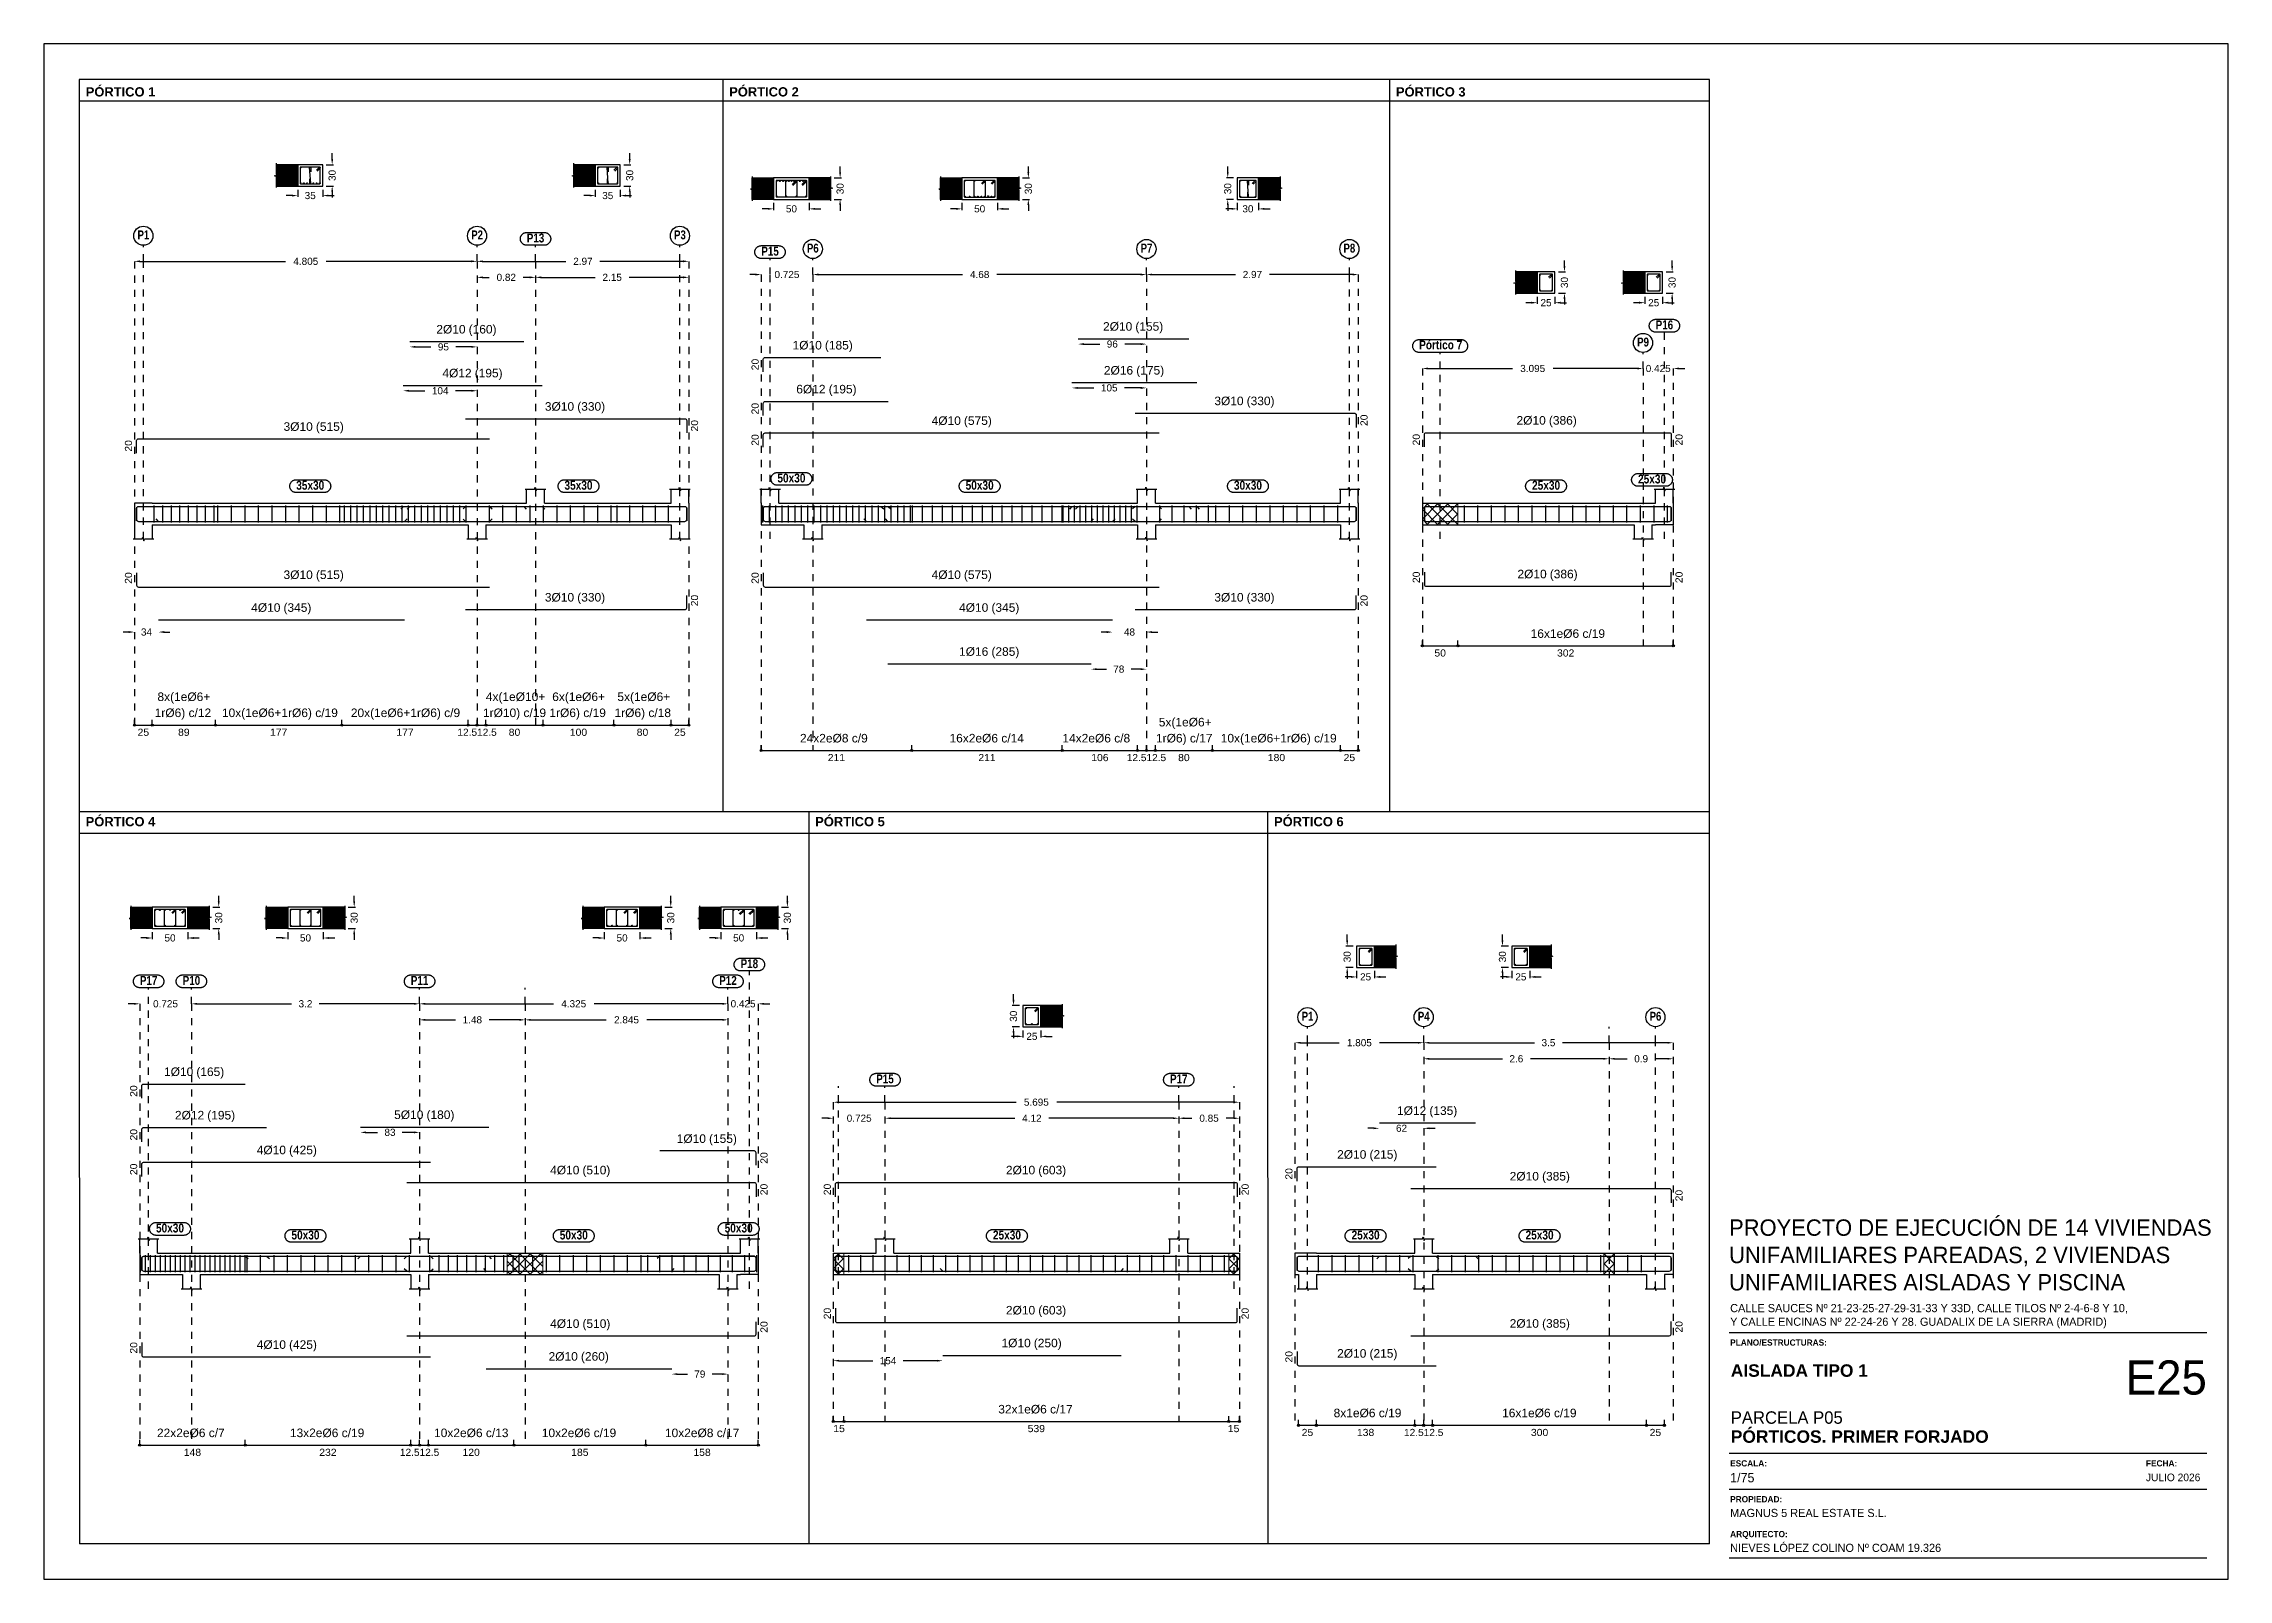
# Model space of a CAD drawing. Extents: x 2455 to 9764, y -806 to 181.
# Drawn here: x 4886.82 to 4917.46, y -500.15 to -478.61 of the extents above; entities that cross this region are included whole.
import ezdxf
from ezdxf.enums import TextEntityAlignment as Align

# ---------------------------------------------------------------- set-up
doc = ezdxf.new("R2010")
doc.units = 0
doc.header["$LTSCALE"] = 0.2
doc.header["$MEASUREMENT"] = 0
doc.linetypes.add('CYPE_RAYAPUNTO', pattern=[0.4125, 0.2025, -0.105, 0, -0.105])
doc.linetypes.add('PUNTOS2', pattern=[0.125, 0, -0.125])
doc.layers.add('01_cartela', color=6, linetype='CONTINUOUS', plot=False)
for name, color, linetype in [('01_cotas', 4, 'CONTINUOUS'), ('01_parcela', 7, 'CONTINUOUS'), ('01_primera', 5, 'CONTINUOUS'), ('01_texto cartela', 4, 'CONTINUOUS'), ('ALZ_CONT_NUDOS', 5, 'CONTINUOUS'), ('ALZ_CONT_VIG_HORMIGON', 5, 'CONTINUOUS'), ('ALZ_COT_COT_LIN_APOYOS', 120, 'CYPE_RAYAPUNTO'), ('ALZ_REF_REF_REFERENCIA', 3, 'CONTINUOUS'), ('ALZ_REF_TEXTO_REF_NOMBRE', 3, 'CONTINUOUS'), ('ARM_LONGITUDINAL_Ø10', 4, 'CONTINUOUS'), ('ARM_LONGITUDINAL_Ø12', 4, 'CONTINUOUS'), ('ARM_LONGITUDINAL_Ø16', 4, 'CONTINUOUS'), ('ARM_TRANSVERSAL_Ø10', 4, 'CONTINUOUS'), ('ARM_TRANSVERSAL_Ø6', 4, 'CONTINUOUS'), ('ARM_TRANSVERSAL_Ø8', 4, 'CONTINUOUS'), ('SEC_CONT_FORJADOS_SECCION', 8, 'CONTINUOUS'), ('SEC_CONT_VIG_HORMIGON_SECCION', 2, 'CONTINUOUS'), ('UNI_CORTANTES', 3, 'CONTINUOUS')]:
    doc.layers.add(name, color=color, linetype=linetype)
doc.layers.add('VIG_CARAS', color=5, linetype='CONTINUOUS', lineweight=9)
doc.styles.add('BERNARDO', font='GOTHICB.TTF')
doc.styles.add('Century Gothic', font='', dxfattribs={"height": 2})
doc.styles.add('Century Gothic_3', font='', dxfattribs={"height": 4.5})
doc.styles.add('Century Gothic_5', font='', dxfattribs={"height": 2.5})
doc.styles.add('Century Gothic_6', font='', dxfattribs={"height": 11})
doc.styles.add('CYPETXT_0.15', font='arial.ttf', dxfattribs={"height": 0.1})
doc.styles.add('Estilo1', font='swissel.ttf')
doc.styles.add('NIEVES2', font='sanss___.ttf')
doc.styles.add('NIEVES3', font='swisseb.ttf')
doc.styles.add('ROMANS', font='romans')
doc.styles.get('Century Gothic').set_extended_font_data('Century Gothic')
doc.styles.get('Century Gothic_3').set_extended_font_data('Century Gothic')
doc.styles.get('Century Gothic_5').set_extended_font_data('Century Gothic')
doc.styles.get('Century Gothic_6').set_extended_font_data('Century Gothic')
doc.dimstyles.new('DECIMAL-50', dxfattribs={"dimtxt": 0.08, "dimasz": 0.15, "dimexe": 0.05, "dimexo": 0.05, "dimgap": 0.09, "dimtad": 0, "dimzin": 0, "dimdsep": 46, "dimtxsty": 'ROMANS', "dimblk": 'DOTSMALL', "dimcen": 0.09, "dimclrt": 7, "dimadec": 0, "dimazin": 0, "dimtfac": 1.38, "dimtix": 1, "dimtofl": 0, "dimtmove": 2, "dimatfit": 3, "dimldrblk": 'OBLIQUE', "dimfxl": 1, "dimtolj": 1, "dimtzin": 0, "dimarcsym": 0})

msp = doc.modelspace()

# ---------------------------------------------------------------- texts
at = {"layer": '01_texto cartela', "color": 7, "style": 'NIEVES3'}
for s, p in [('PÓRTICO 1', (4887.409, -479.353)), ('PÓRTICO 2', (4896.433, -479.353)), ('PÓRTICO 3', (4905.784, -479.353)), ('PÓRTICO 4', (4887.408, -489.587)), ('PÓRTICO 5', (4897.639, -489.587)), ('PÓRTICO 6', (4904.074, -489.587))]:
    msp.add_text(s, height=0.1297, dxfattribs=at).set_placement(p)
at = {"layer": '01_texto cartela', "color": 5}
for s, insert, char_height, width, attachment_point, style in [('\\PPROYECTO DE EJECUCIÓN DE 14 VIVIENDAS UNIFAMILIARES PAREADAS, 2 VIVIENDAS UNIFAMILIARES AISLADAS Y PISCINA', (4910.456, -494.717), 0.23, 6.82217, 1, 'Century Gothic_3'), ('CALLE SAUCES Nº 21-23-25-27-29-31-33 Y 33D, CALLE TILOS Nº 2-4-6-8 Y 10, \\PY CALLE ENCINAS Nº 22-24-26 Y 28. GUADALIX DE LA SIERRA (MADRID)', (4910.471, -496.287), 0.11455, 9.24681, 1, 'Century Gothic'), ('{\\fCentury Gothic|b1|i0|c0|p34;PLANO/ESTRUCTURAS: }', (4910.471, -496.784), 0.08701, 2.11715, 1, 'Century Gothic'), ('\\pt2.3273;\\PPARCELA P05', (4910.48, -497.969), 0.17455, 7.00908, 7, 'Century Gothic_5'), ('\\pt2.3273;PÓRTICOS. PRIMER FORJADO', (4910.48, -498.236), 0.17455, 7.00908, 7, 'NIEVES3'), ('{\\fCentury Gothic|b1|i0|c0|p34;ESCALA: }', (4910.471, -498.478), 0.08701, 2.11715, 1, 'Century Gothic'), ('{\\fCentury Gothic|b1|i0|c0|p34;FECHA: }', (4916.302, -498.478), 0.08701, 2.11715, 1, 'Century Gothic'), ('1/75', (4910.471, -498.657), 0.1309, 2.11715, 1, 'Century Gothic'), ('JULIO 2026', (4916.302, -498.665), 0.1069, 3.50438, 1, 'Century Gothic'), ('{\\fCentury Gothic|b1|i0|c0|p34;PROPIEDAD:}', (4910.471, -498.981), 0.08701, 0.83709, 1, 'Century Gothic'), ('MAGNUS 5 REAL ESTATE S.L.', (4910.471, -499.16), 0.11455, 4.88231, 1, 'Century Gothic'), ('{\\fCentury Gothic|b1|i0|c0|p34;ARQUITECTO:}', (4910.471, -499.47), 0.08701, 0.83709, 1, 'Century Gothic'), ('NIEVES LÓPEZ COLINO Nº COAM 19.326', (4910.471, -499.649), 0.11455, 3.65153, 1, 'Century Gothic')]:
    msp.add_mtext(s, dxfattribs=dict(at, insert=insert, char_height=char_height, width=width, attachment_point=attachment_point, style=style))
at = {"layer": '01_texto cartela', "color": 1}
for s, insert, char_height, width, attachment_point, style in [('AISLADA TIPO 1 ', (4910.48, -497.31), 0.17455, 7.00908, 7, 'NIEVES3'), ('E25', (4917.157, -497.078), 0.4786, 1.04985, 3, 'Century Gothic_6')]:
    msp.add_mtext(s, dxfattribs=dict(at, insert=insert, char_height=char_height, width=width, attachment_point=attachment_point, style=style))
at = {"layer": 'ALZ_REF_TEXTO_REF_NOMBRE', "color": 5, "style": 'BERNARDO'}
for s, width, p, p2 in [('P1', 0.846434, (4888.135, -481.356), (4888.3, -481.356)), ('P2', 0.846434, (4892.815, -481.356), (4892.98, -481.356)), ('P13', 0.841304, (4893.594, -481.4), (4893.84, -481.4)), ('P3', 0.846434, (4895.66, -481.356), (4895.825, -481.356)), ('P15', 0.841304, (4896.883, -481.585), (4897.129, -481.585)), ('P6', 0.846434, (4897.523, -481.542), (4897.688, -481.542)), ('P7', 0.846434, (4902.203, -481.542), (4902.368, -481.542)), ('P8', 0.846434, (4905.048, -481.542), (4905.213, -481.542)), ('P16', 0.841304, (4909.426, -482.618), (4909.672, -482.618)), ('P9', 0.846434, (4909.167, -482.859), (4909.332, -482.859)), ('50x30', 0.806421, (4897.109, -484.766), (4897.502, -484.766)), ('25x30', 0.806421, (4909.179, -484.78), (4909.572, -484.78)), ('35x30', 0.806421, (4890.361, -484.868), (4890.754, -484.868)), ('35x30', 0.806421, (4894.123, -484.868), (4894.516, -484.868)), ('50x30', 0.806421, (4899.749, -484.868), (4900.142, -484.868)), ('30x30', 0.806421, (4903.512, -484.868), (4903.905, -484.868)), ('25x30', 0.806421, (4907.693, -484.868), (4908.086, -484.868)), ('P17', 0.841304, (4888.168, -491.812), (4888.414, -491.812)), ('P10', 0.841304, (4888.768, -491.812), (4889.014, -491.812)), ('P11', 0.841304, (4891.968, -491.812), (4892.214, -491.812)), ('P12', 0.841304, (4896.293, -491.812), (4896.539, -491.812)), ('P18', 0.841304, (4896.593, -491.577), (4896.839, -491.577)), ('P1', 0.846434, (4904.461, -492.314), (4904.626, -492.314)), ('P4', 0.846434, (4906.091, -492.314), (4906.256, -492.314)), ('P6', 0.846434, (4909.341, -492.314), (4909.506, -492.314)), ('P15', 0.841304, (4898.495, -493.192), (4898.741, -493.192)), ('P17', 0.841304, (4902.615, -493.192), (4902.861, -493.192)), ('50x30', 0.806421, (4888.394, -495.284), (4888.787, -495.284)), ('50x30', 0.806421, (4890.294, -495.382), (4890.687, -495.382)), ('50x30', 0.806421, (4894.057, -495.382), (4894.45, -495.382)), ('50x30', 0.806421, (4896.369, -495.284), (4896.762, -495.284)), ('25x30', 0.806421, (4900.132, -495.382), (4900.525, -495.382)), ('25x30', 0.806421, (4905.162, -495.382), (4905.555, -495.382)), ('25x30', 0.806421, (4907.602, -495.382), (4907.995, -495.382))]:
    msp.add_text(s, height=0.125, dxfattribs=dict(at, width=width)).set_placement(p, p2, align=Align.FIT)
at = {"layer": 'ALZ_REF_TEXTO_REF_NOMBRE', "color": 5, "style": 'BERNARDO', "width": 0.846434}
msp.add_text('Pórtico 7', height=0.125, dxfattribs=at).set_placement((4906.109, -482.936), align=Align.BOTTOM_LEFT)
at = {"layer": 'UNI_CORTANTES', "color": 4, "style": 'CYPETXT_0.15', "width": 1.042546}
for p, p2 in [((4896.846, -483.193), (4896.846, -483.031)), ((4896.846, -483.812), (4896.846, -483.65)), ((4895.997, -484.052), (4895.997, -483.89)), ((4905.386, -483.975), (4905.386, -483.813)), ((4888.058, -484.334), (4888.058, -484.172)), ((4896.846, -484.251), (4896.846, -484.089)), ((4906.119, -484.247), (4906.119, -484.085)), ((4909.804, -484.248), (4909.804, -484.086)), ((4888.058, -486.187), (4888.058, -486.025)), ((4896.846, -486.187), (4896.846, -486.025)), ((4906.119, -486.177), (4906.119, -486.015)), ((4909.804, -486.178), (4909.804, -486.016)), ((4895.997, -486.503), (4895.997, -486.341)), ((4905.386, -486.505), (4905.386, -486.343)), ((4888.131, -493.382), (4888.131, -493.22)), ((4888.131, -493.994), (4888.131, -493.832)), ((4896.971, -494.32), (4896.971, -494.158)), ((4888.131, -494.479), (4888.131, -494.317)), ((4904.333, -494.543), (4904.333, -494.381)), ((4896.971, -494.762), (4896.971, -494.6)), ((4897.859, -494.762), (4897.859, -494.6)), ((4903.718, -494.762), (4903.718, -494.6)), ((4909.803, -494.847), (4909.803, -494.685)), ((4896.971, -496.69), (4896.971, -496.528)), ((4897.859, -496.502), (4897.859, -496.34)), ((4903.718, -496.502), (4903.718, -496.34)), ((4909.803, -496.688), (4909.803, -496.526)), ((4888.131, -496.983), (4888.131, -496.821)), ((4904.333, -497.108), (4904.333, -496.946))]:
    msp.add_text('20', height=0.1, rotation=90, dxfattribs=at).set_placement(p, p2, align=Align.FIT)
at = {"layer": 'UNI_CORTANTES', "color": 2, "style": 'CYPETXT_0.15'}
for s, width, p, p2 in [('50', 1.042546, (4906.323, -487.207), (4906.485, -487.207)), ('302', 1.042546, (4908.043, -487.207), (4908.286, -487.207)), ('25', 1.042546, (4888.136, -488.319), (4888.298, -488.319)), ('89', 1.042546, (4888.704, -488.319), (4888.866, -488.319)), ('177', 1.042546, (4889.993, -488.319), (4890.236, -488.319)), ('177', 1.042546, (4891.765, -488.319), (4892.008, -488.319)), ('12.5', 1.015093, (4892.621, -488.319), (4892.897, -488.319)), ('12.5', 1.015093, (4892.897, -488.319), (4893.173, -488.319)), ('80', 1.042546, (4893.341, -488.319), (4893.503, -488.319)), ('100', 1.042546, (4894.198, -488.319), (4894.441, -488.319)), ('80', 1.042546, (4895.136, -488.319), (4895.298, -488.319)), ('25', 1.042546, (4895.661, -488.319), (4895.823, -488.319)), ('211', 1.042546, (4897.815, -488.674), (4898.058, -488.674)), ('211', 1.042546, (4899.927, -488.674), (4900.17, -488.674)), ('106', 1.042546, (4901.511, -488.674), (4901.754, -488.674)), ('12.5', 1.015093, (4902.009, -488.674), (4902.285, -488.674)), ('12.5', 1.015093, (4902.285, -488.674), (4902.561, -488.674)), ('80', 1.042546, (4902.729, -488.674), (4902.891, -488.674)), ('180', 1.042546, (4903.987, -488.674), (4904.23, -488.674)), ('25', 1.042546, (4905.05, -488.674), (4905.212, -488.674)), ('15', 1.042546, (4897.893, -498.084), (4898.055, -498.084)), ('539', 1.042546, (4900.619, -498.084), (4900.862, -498.084)), ('15', 1.042546, (4903.426, -498.084), (4903.588, -498.084)), ('25', 1.042546, (4904.462, -498.138), (4904.624, -498.138)), ('138', 1.042546, (4905.237, -498.138), (4905.48, -498.138)), ('12.5', 1.015093, (4905.897, -498.138), (4906.173, -498.138)), ('12.5', 1.015093, (4906.173, -498.138), (4906.449, -498.138)), ('300', 1.042546, (4907.677, -498.138), (4907.92, -498.138)), ('25', 1.042546, (4909.342, -498.138), (4909.504, -498.138)), ('148', 1.042546, (4888.784, -498.417), (4889.027, -498.417)), ('232', 1.042546, (4890.684, -498.417), (4890.927, -498.417)), ('12.5', 1.015093, (4891.815, -498.417), (4892.091, -498.417)), ('12.5', 1.015093, (4892.091, -498.417), (4892.367, -498.417)), ('120', 1.042546, (4892.693, -498.417), (4892.936, -498.417)), ('185', 1.042546, (4894.217, -498.417), (4894.46, -498.417)), ('158', 1.042546, (4895.931, -498.417), (4896.174, -498.417))]:
    msp.add_text(s, height=0.1, dxfattribs=dict(at, width=width)).set_placement(p, p2, align=Align.FIT)
at = {"layer": 'VIG_CARAS', "color": 5, "style": 'NIEVES2'}
for s, p in [('2%%c10', (4901.676, -482.674)), ('(155)', (4902.129, -482.674)), ('2%%c10', (4892.326, -482.713)), ('(160)', (4892.779, -482.713)), ('1%%c10', (4897.322, -482.937)), ('(185)', (4897.775, -482.937)), ('2%%c16', (4901.688, -483.289)), ('(175)', (4902.142, -483.289)), ('4%%c12', (4892.411, -483.328)), ('(195)', (4892.864, -483.328)), ('6%%c12', (4897.374, -483.553)), ('(195)', (4897.828, -483.553)), ('3%%c10', (4893.848, -483.796)), ('(330)', (4894.302, -483.796)), ('3%%c10', (4903.237, -483.718)), ('(330)', (4903.69, -483.718)), ('3%%c10', (4890.183, -484.078)), ('(515)', (4890.637, -484.078)), ('4%%c10', (4899.272, -483.995)), ('(575)', (4899.725, -483.995)), ('2%%c10', (4907.475, -483.991)), ('(386)', (4907.929, -483.991)), ('3%%c10', (4890.183, -486.156)), ('(515)', (4890.637, -486.156)), ('4%%c10', (4899.272, -486.156)), ('(575)', (4899.725, -486.156)), ('2%%c10', (4907.488, -486.146)), ('(386)', (4907.941, -486.146)), ('4%%c10', (4889.729, -486.616)), ('(345)', (4890.182, -486.616)), ('3%%c10', (4893.848, -486.472)), ('(330)', (4894.302, -486.472)), ('4%%c10', (4899.657, -486.616)), ('(345)', (4900.111, -486.616)), ('3%%c10', (4903.237, -486.472)), ('(330)', (4903.69, -486.472)), ('1%%c16', (4899.657, -487.233)), ('(285)', (4900.111, -487.233)), ('1%%c10', (4888.507, -493.126)), ('(165)', (4888.96, -493.126)), ('2%%c12', (4888.66, -493.735)), ('(195)', (4889.113, -493.735)), ('5%%c10', (4891.734, -493.729)), ('(180)', (4892.188, -493.729)), ('1%%c12', (4905.799, -493.671)), ('(135)', (4906.253, -493.671)), ('4%%c10', (4889.807, -494.223)), ('(425)', (4890.26, -494.223)), ('1%%c10', (4895.697, -494.064)), ('(155)', (4896.15, -494.064)), ('2%%c10', (4904.959, -494.286)), ('(215)', (4905.413, -494.286)), ('4%%c10', (4893.922, -494.505)), ('(510)', (4894.375, -494.505)), ('2%%c10', (4900.314, -494.505)), ('(603)', (4900.768, -494.505)), ('2%%c10', (4907.379, -494.591)), ('(385)', (4907.833, -494.591)), ('2%%c10', (4900.314, -496.47)), ('(603)', (4900.768, -496.47)), ('4%%c10', (4893.922, -496.658)), ('(510)', (4894.375, -496.658)), ('2%%c10', (4907.379, -496.656)), ('(385)', (4907.833, -496.656)), ('4%%c10', (4889.807, -496.952)), ('(425)', (4890.26, -496.952)), ('1%%c10', (4900.252, -496.93)), ('(250)', (4900.705, -496.93)), ('2%%c10', (4904.959, -497.076)), ('(215)', (4905.413, -497.076)), ('2%%c10', (4893.9, -497.118)), ('(260)', (4894.354, -497.118))]:
    msp.add_text(s, height=0.12, dxfattribs=at).set_placement(p, align=Align.BOTTOM_LEFT)
at = {"layer": 'VIG_CARAS', "color": 4, "style": 'NIEVES2'}
for s, p in [('16x1e%%c6 c/19', (4907.673, -486.981)), ('8x(1e%%C6+', (4888.415, -487.867)), ('4x(1e%%C10+', (4893.02, -487.867)), ('6x(1e%%c6+', (4893.951, -487.867)), ('5x(1e%%C6+', (4894.865, -487.867)), ('1r%%C6) c/12', (4888.376, -488.092)), ('10x(1e%%C6+1r%%C6) c/19', (4889.319, -488.092)), ('20x(1e%%C6+1r%%C6) c/9', (4891.127, -488.092)), ('1r%%C10) c/19', (4892.98, -488.092)), ('1r%%c6) c/19', (4893.912, -488.092)), ('1r%%C6) c/18', (4894.825, -488.092)), ('5x(1e%%C6+', (4902.458, -488.223)), ('24x2e%%c8 c/9', (4897.426, -488.448)), ('16x2e%%c6 c/14', (4899.523, -488.448)), ('14x2e%%C6 c/8', (4901.106, -488.448)), ('1r%%C6) c/17', (4902.419, -488.448)), ('10x(1e%%C6+1r%%C6) c/19', (4903.327, -488.448)), ('32x1e%%c6 c/17', (4900.207, -497.858)), ('8x1e%%c6 c/19', (4904.91, -497.911)), ('16x1e%%c6 c/19', (4907.273, -497.911)), ('22x2e%%c6 c/7', (4888.408, -498.19)), ('13x2e%%c6 c/19', (4890.272, -498.19)), ('10x2e%%C6 c/13', (4892.294, -498.19)), ('10x2e%%c6 c/19', (4893.805, -498.19)), ('10x2e%%c8 c/17', (4895.532, -498.19))]:
    msp.add_text(s, height=0.12, dxfattribs=at).set_placement(p, align=Align.BOTTOM_LEFT)

# ---------------------------------------------------------------- blocks, each defined once
blk = doc.blocks.new('*D576')
at = {"layer": '01_cotas', "color": 0, "linetype": 'PUNTOS2', "lineweight": -2, "transparency": 16777216}
for p, q in [((4890.382, -480.66), (4890.382, -480.793)), ((4890.732, -480.66), (4890.732, -480.793))]:
    blk.add_line(p, q, dxfattribs=at)
at = {"layer": '01_cotas', "color": 0, "lineweight": -2, "transparency": 16777216}
for p, q in [((4890.302, -480.743), (4890.222, -480.743)), ((4890.812, -480.743), (4890.892, -480.743))]:
    blk.add_line(p, q, dxfattribs=at)
at = {"layer": '01_cotas', "color": 0, "transparency": 16777216}
for points in [[(4890.302, -480.73), (4890.302, -480.756), (4890.382, -480.743)], [(4890.812, -480.73), (4890.812, -480.756), (4890.732, -480.743)]]:
    blk.add_solid(points, dxfattribs=at)
at = {"layer": '01_cotas', "color": 5, "transparency": 16777216, "insert": (4890.557, -480.743), "char_height": 0.1, "attachment_point": 5, "style": 'Estilo1'}
blk.add_mtext('\\A1;35', dxfattribs=at)
blk = doc.blocks.new('*D577')
at = {"layer": '01_cotas', "color": 0, "linetype": 'PUNTOS2', "lineweight": -2, "transparency": 16777216}
for p, q in [((4890.782, -480.31), (4890.915, -480.31)), ((4890.782, -480.61), (4890.915, -480.61))]:
    blk.add_line(p, q, dxfattribs=at)
at = {"layer": '01_cotas', "color": 0, "lineweight": -2, "transparency": 16777216}
for p, q in [((4890.865, -480.23), (4890.865, -480.15)), ((4890.865, -480.69), (4890.865, -480.77))]:
    blk.add_line(p, q, dxfattribs=at)
at = {"layer": '01_cotas', "color": 0, "transparency": 16777216}
for points in [[(4890.852, -480.23), (4890.879, -480.23), (4890.865, -480.31)], [(4890.852, -480.69), (4890.879, -480.69), (4890.865, -480.61)]]:
    blk.add_solid(points, dxfattribs=at)
at = {"layer": '01_cotas', "color": 5, "transparency": 16777216, "insert": (4890.865, -480.46), "char_height": 0.1, "attachment_point": 5, "rotation": 90, "style": 'Estilo1'}
blk.add_mtext('\\A1;30', dxfattribs=at)
blk = doc.blocks.new('*D578')
at = {"layer": '01_cotas', "color": 0, "linetype": 'PUNTOS2', "lineweight": -2, "transparency": 16777216}
for p, q in [((4894.555, -480.66), (4894.555, -480.793)), ((4894.905, -480.66), (4894.905, -480.793))]:
    blk.add_line(p, q, dxfattribs=at)
at = {"layer": '01_cotas', "color": 0, "lineweight": -2, "transparency": 16777216}
for p, q in [((4894.475, -480.743), (4894.395, -480.743)), ((4894.985, -480.743), (4895.065, -480.743))]:
    blk.add_line(p, q, dxfattribs=at)
at = {"layer": '01_cotas', "color": 0, "transparency": 16777216}
for points in [[(4894.475, -480.73), (4894.475, -480.756), (4894.555, -480.743)], [(4894.985, -480.73), (4894.985, -480.756), (4894.905, -480.743)]]:
    blk.add_solid(points, dxfattribs=at)
at = {"layer": '01_cotas', "color": 5, "transparency": 16777216, "insert": (4894.73, -480.743), "char_height": 0.1, "attachment_point": 5, "style": 'Estilo1'}
blk.add_mtext('\\A1;35', dxfattribs=at)
blk = doc.blocks.new('*D579')
at = {"layer": '01_cotas', "color": 0, "linetype": 'PUNTOS2', "lineweight": -2, "transparency": 16777216}
for p, q in [((4894.955, -480.31), (4895.088, -480.31)), ((4894.955, -480.61), (4895.088, -480.61))]:
    blk.add_line(p, q, dxfattribs=at)
at = {"layer": '01_cotas', "color": 0, "lineweight": -2, "transparency": 16777216}
for p, q in [((4895.038, -480.23), (4895.038, -480.15)), ((4895.038, -480.69), (4895.038, -480.77))]:
    blk.add_line(p, q, dxfattribs=at)
at = {"layer": '01_cotas', "color": 0, "transparency": 16777216}
for points in [[(4895.024, -480.23), (4895.051, -480.23), (4895.038, -480.31)], [(4895.024, -480.69), (4895.051, -480.69), (4895.038, -480.61)]]:
    blk.add_solid(points, dxfattribs=at)
at = {"layer": '01_cotas', "color": 5, "transparency": 16777216, "insert": (4895.038, -480.46), "char_height": 0.1, "attachment_point": 5, "rotation": 90, "style": 'Estilo1'}
blk.add_mtext('\\A1;30', dxfattribs=at)
blk = doc.blocks.new('*D580')
at = {"layer": '01_cotas', "color": 0, "lineweight": -2, "transparency": 16777216}
for p, q in [((4892.977, -481.89), (4893.068, -481.89)), ((4893.637, -481.89), (4893.546, -481.89))]:
    blk.add_line(p, q, dxfattribs=at)
at = {"layer": '01_cotas', "color": 0, "transparency": 16777216}
for points in [[(4892.977, -481.876), (4892.977, -481.903), (4892.897, -481.89)], [(4893.637, -481.876), (4893.637, -481.903), (4893.717, -481.89)]]:
    blk.add_solid(points, dxfattribs=at)
at = {"layer": '01_cotas', "color": 5, "transparency": 16777216, "insert": (4893.307, -481.89), "char_height": 0.1, "attachment_point": 5, "style": 'Estilo1'}
blk.add_mtext('\\A1;0.82', dxfattribs=at)
blk = doc.blocks.new('*D581')
at = {"layer": '01_cotas', "color": 0, "lineweight": -2, "transparency": 16777216}
for p, q in [((4893.797, -481.89), (4894.552, -481.89)), ((4895.787, -481.89), (4895.032, -481.89))]:
    blk.add_line(p, q, dxfattribs=at)
at = {"layer": '01_cotas', "color": 0, "transparency": 16777216}
for points in [[(4893.797, -481.876), (4893.797, -481.903), (4893.717, -481.89)], [(4895.787, -481.876), (4895.787, -481.903), (4895.867, -481.89)]]:
    blk.add_solid(points, dxfattribs=at)
at = {"layer": '01_cotas', "color": 5, "transparency": 16777216, "insert": (4894.792, -481.89), "char_height": 0.1, "attachment_point": 5, "style": 'Estilo1'}
blk.add_mtext('\\A1;2.15', dxfattribs=at)
blk = doc.blocks.new('*D582')
at = {"layer": '01_cotas', "color": 0, "lineweight": -2, "transparency": 16777216}
for p, q in [((4888.172, -481.665), (4890.209, -481.665)), ((4892.817, -481.665), (4890.78, -481.665))]:
    blk.add_line(p, q, dxfattribs=at)
at = {"layer": '01_cotas', "color": 0, "transparency": 16777216}
for points in [[(4888.172, -481.651), (4888.172, -481.678), (4888.092, -481.665)], [(4892.817, -481.651), (4892.817, -481.678), (4892.897, -481.665)]]:
    blk.add_solid(points, dxfattribs=at)
at = {"layer": '01_cotas', "color": 5, "transparency": 16777216, "insert": (4890.495, -481.665), "char_height": 0.1, "attachment_point": 5, "style": 'Estilo1'}
blk.add_mtext('\\A1;4.805', dxfattribs=at)
blk = doc.blocks.new('*D583')
at = {"layer": '01_cotas', "color": 0, "lineweight": -2, "transparency": 16777216}
for p, q in [((4892.977, -481.665), (4894.144, -481.665)), ((4895.787, -481.665), (4894.621, -481.665))]:
    blk.add_line(p, q, dxfattribs=at)
at = {"layer": '01_cotas', "color": 0, "transparency": 16777216}
for points in [[(4892.977, -481.651), (4892.977, -481.678), (4892.897, -481.665)], [(4895.787, -481.651), (4895.787, -481.678), (4895.867, -481.665)]]:
    blk.add_solid(points, dxfattribs=at)
at = {"layer": '01_cotas', "color": 5, "transparency": 16777216, "insert": (4894.382, -481.665), "char_height": 0.1, "attachment_point": 5, "style": 'Estilo1'}
blk.add_mtext('\\A1;2.97', dxfattribs=at)
blk = doc.blocks.new('*D584')
at = {"layer": '01_cotas', "color": 0, "lineweight": -2, "transparency": 16777216}
for p, q in [((4891.942, -483.48), (4892.165, -483.48)), ((4892.817, -483.48), (4892.594, -483.48))]:
    blk.add_line(p, q, dxfattribs=at)
at = {"layer": '01_cotas', "color": 0, "transparency": 16777216}
for points in [[(4891.942, -483.466), (4891.942, -483.493), (4891.862, -483.48)], [(4892.817, -483.466), (4892.817, -483.493), (4892.897, -483.48)]]:
    blk.add_solid(points, dxfattribs=at)
at = {"layer": '01_cotas', "color": 5, "transparency": 16777216, "insert": (4892.38, -483.48), "char_height": 0.1, "attachment_point": 5, "style": 'Estilo1'}
blk.add_mtext('\\A1;104', dxfattribs=at)
blk = doc.blocks.new('*D585')
at = {"layer": '01_cotas', "color": 0, "lineweight": -2, "transparency": 16777216}
for p, q in [((4892.032, -482.865), (4892.251, -482.865)), ((4892.817, -482.865), (4892.598, -482.865))]:
    blk.add_line(p, q, dxfattribs=at)
at = {"layer": '01_cotas', "color": 0, "transparency": 16777216}
for points in [[(4892.032, -482.851), (4892.032, -482.878), (4891.952, -482.865)], [(4892.817, -482.851), (4892.817, -482.878), (4892.897, -482.865)]]:
    blk.add_solid(points, dxfattribs=at)
at = {"layer": '01_cotas', "color": 5, "transparency": 16777216, "insert": (4892.425, -482.865), "char_height": 0.1, "attachment_point": 5, "style": 'Estilo1'}
blk.add_mtext('\\A1;95', dxfattribs=at)
blk = doc.blocks.new('*D586')
at = {"layer": '01_cotas', "color": 0, "lineweight": -2, "transparency": 16777216}
for p, q in [((4888.012, -486.864), (4887.932, -486.864)), ((4888.51, -486.864), (4888.59, -486.864))]:
    blk.add_line(p, q, dxfattribs=at)
at = {"layer": '01_cotas', "color": 0, "transparency": 16777216}
for points in [[(4888.012, -486.85), (4888.012, -486.877), (4888.092, -486.864)], [(4888.51, -486.85), (4888.51, -486.877), (4888.43, -486.864)]]:
    blk.add_solid(points, dxfattribs=at)
at = {"layer": '01_cotas', "color": 5, "transparency": 16777216, "insert": (4888.261, -486.864), "char_height": 0.1, "attachment_point": 5, "style": 'Estilo1'}
blk.add_mtext('\\A1;34', dxfattribs=at)
blk = doc.blocks.new('*D587')
at = {"layer": '01_cotas', "color": 0, "lineweight": -2, "transparency": 16777216}
for p, q in [((4896.976, -480.929), (4896.896, -480.929)), ((4897.636, -480.929), (4897.716, -480.929))]:
    blk.add_line(p, q, dxfattribs=at)
at = {"layer": '01_cotas', "color": 0, "linetype": 'PUNTOS2', "lineweight": -2, "transparency": 16777216}
for p, q in [((4897.056, -480.846), (4897.056, -480.979)), ((4897.556, -480.846), (4897.556, -480.979))]:
    blk.add_line(p, q, dxfattribs=at)
at = {"layer": '01_cotas', "color": 0, "transparency": 16777216}
for points in [[(4896.976, -480.916), (4896.976, -480.942), (4897.056, -480.929)], [(4897.636, -480.916), (4897.636, -480.942), (4897.556, -480.929)]]:
    blk.add_solid(points, dxfattribs=at)
at = {"layer": '01_cotas', "color": 5, "transparency": 16777216, "insert": (4897.306, -480.929), "char_height": 0.1, "attachment_point": 5, "style": 'Estilo1'}
blk.add_mtext('\\A1;50', dxfattribs=at)
blk = doc.blocks.new('*D588')
at = {"layer": '01_cotas', "color": 0, "lineweight": -2, "transparency": 16777216}
for p, q in [((4897.989, -480.416), (4897.989, -480.336)), ((4897.989, -480.876), (4897.989, -480.956))]:
    blk.add_line(p, q, dxfattribs=at)
at = {"layer": '01_cotas', "color": 0, "linetype": 'PUNTOS2', "lineweight": -2, "transparency": 16777216}
for p, q in [((4897.906, -480.496), (4898.039, -480.496)), ((4897.906, -480.796), (4898.039, -480.796))]:
    blk.add_line(p, q, dxfattribs=at)
at = {"layer": '01_cotas', "color": 0, "transparency": 16777216}
for points in [[(4897.975, -480.416), (4898.002, -480.416), (4897.989, -480.496)], [(4897.975, -480.876), (4898.002, -480.876), (4897.989, -480.796)]]:
    blk.add_solid(points, dxfattribs=at)
at = {"layer": '01_cotas', "color": 5, "transparency": 16777216, "insert": (4897.989, -480.646), "char_height": 0.1, "attachment_point": 5, "rotation": 90, "style": 'Estilo1'}
blk.add_mtext('\\A1;30', dxfattribs=at)
blk = doc.blocks.new('*D589')
at = {"layer": '01_cotas', "color": 0, "lineweight": -2, "transparency": 16777216}
for p, q in [((4899.616, -480.929), (4899.536, -480.929)), ((4900.276, -480.929), (4900.356, -480.929))]:
    blk.add_line(p, q, dxfattribs=at)
at = {"layer": '01_cotas', "color": 0, "linetype": 'PUNTOS2', "lineweight": -2, "transparency": 16777216}
for p, q in [((4899.696, -480.846), (4899.696, -480.979)), ((4900.196, -480.846), (4900.196, -480.979))]:
    blk.add_line(p, q, dxfattribs=at)
at = {"layer": '01_cotas', "color": 0, "transparency": 16777216}
for points in [[(4899.616, -480.916), (4899.616, -480.942), (4899.696, -480.929)], [(4900.276, -480.916), (4900.276, -480.942), (4900.196, -480.929)]]:
    blk.add_solid(points, dxfattribs=at)
at = {"layer": '01_cotas', "color": 5, "transparency": 16777216, "insert": (4899.946, -480.929), "char_height": 0.1, "attachment_point": 5, "style": 'Estilo1'}
blk.add_mtext('\\A1;50', dxfattribs=at)
blk = doc.blocks.new('*D590')
at = {"layer": '01_cotas', "color": 0, "lineweight": -2, "transparency": 16777216}
for p, q in [((4900.629, -480.416), (4900.629, -480.336)), ((4900.629, -480.876), (4900.629, -480.956))]:
    blk.add_line(p, q, dxfattribs=at)
at = {"layer": '01_cotas', "color": 0, "linetype": 'PUNTOS2', "lineweight": -2, "transparency": 16777216}
for p, q in [((4900.546, -480.496), (4900.679, -480.496)), ((4900.546, -480.796), (4900.679, -480.796))]:
    blk.add_line(p, q, dxfattribs=at)
at = {"layer": '01_cotas', "color": 0, "transparency": 16777216}
for points in [[(4900.615, -480.416), (4900.642, -480.416), (4900.629, -480.496)], [(4900.615, -480.876), (4900.642, -480.876), (4900.629, -480.796)]]:
    blk.add_solid(points, dxfattribs=at)
at = {"layer": '01_cotas', "color": 5, "transparency": 16777216, "insert": (4900.629, -480.646), "char_height": 0.1, "attachment_point": 5, "rotation": 90, "style": 'Estilo1'}
blk.add_mtext('\\A1;30', dxfattribs=at)
blk = doc.blocks.new('*D591')
at = {"layer": '01_cotas', "color": 0, "lineweight": -2, "transparency": 16777216}
for p, q in [((4903.478, -480.929), (4903.398, -480.929)), ((4903.938, -480.929), (4904.018, -480.929))]:
    blk.add_line(p, q, dxfattribs=at)
at = {"layer": '01_cotas', "color": 0, "linetype": 'PUNTOS2', "lineweight": -2, "transparency": 16777216}
for p, q in [((4903.558, -480.846), (4903.558, -480.979)), ((4903.858, -480.846), (4903.858, -480.979))]:
    blk.add_line(p, q, dxfattribs=at)
at = {"layer": '01_cotas', "color": 0, "transparency": 16777216}
for points in [[(4903.478, -480.916), (4903.478, -480.942), (4903.558, -480.929)], [(4903.938, -480.916), (4903.938, -480.942), (4903.858, -480.929)]]:
    blk.add_solid(points, dxfattribs=at)
at = {"layer": '01_cotas', "color": 5, "transparency": 16777216, "insert": (4903.708, -480.929), "char_height": 0.1, "attachment_point": 5, "style": 'Estilo1'}
blk.add_mtext('\\A1;30', dxfattribs=at)
blk = doc.blocks.new('*D592')
at = {"layer": '01_cotas', "color": 0, "lineweight": -2, "transparency": 16777216}
for p, q in [((4903.425, -480.416), (4903.425, -480.336)), ((4903.425, -480.876), (4903.425, -480.956))]:
    blk.add_line(p, q, dxfattribs=at)
at = {"layer": '01_cotas', "color": 0, "linetype": 'PUNTOS2', "lineweight": -2, "transparency": 16777216}
for p, q in [((4903.508, -480.496), (4903.375, -480.496)), ((4903.508, -480.796), (4903.375, -480.796))]:
    blk.add_line(p, q, dxfattribs=at)
at = {"layer": '01_cotas', "color": 0, "transparency": 16777216}
for points in [[(4903.412, -480.416), (4903.438, -480.416), (4903.425, -480.496)], [(4903.412, -480.876), (4903.438, -480.876), (4903.425, -480.796)]]:
    blk.add_solid(points, dxfattribs=at)
at = {"layer": '01_cotas', "color": 5, "transparency": 16777216, "insert": (4903.425, -480.646), "char_height": 0.1, "attachment_point": 5, "rotation": 90, "style": 'Estilo1'}
blk.add_mtext('\\A1;30', dxfattribs=at)
blk = doc.blocks.new('*D593')
at = {"layer": '01_cotas', "color": 0, "lineweight": -2, "transparency": 16777216}
for p, q in [((4896.801, -481.85), (4896.721, -481.85)), ((4897.686, -481.85), (4897.766, -481.85))]:
    blk.add_line(p, q, dxfattribs=at)
at = {"layer": '01_cotas', "color": 0, "transparency": 16777216}
for points in [[(4896.801, -481.837), (4896.801, -481.864), (4896.881, -481.85)], [(4897.686, -481.837), (4897.686, -481.864), (4897.606, -481.85)]]:
    blk.add_solid(points, dxfattribs=at)
at = {"layer": '01_cotas', "color": 5, "transparency": 16777216, "insert": (4897.243, -481.85), "char_height": 0.1, "attachment_point": 5, "style": 'Estilo1'}
blk.add_mtext('\\A1;0.725', dxfattribs=at)
blk = doc.blocks.new('*D594')
at = {"layer": '01_cotas', "color": 0, "lineweight": -2, "transparency": 16777216}
for p, q in [((4897.686, -481.85), (4899.705, -481.85)), ((4902.205, -481.85), (4900.186, -481.85))]:
    blk.add_line(p, q, dxfattribs=at)
at = {"layer": '01_cotas', "color": 0, "transparency": 16777216}
for points in [[(4897.686, -481.837), (4897.686, -481.864), (4897.606, -481.85)], [(4902.205, -481.837), (4902.205, -481.864), (4902.285, -481.85)]]:
    blk.add_solid(points, dxfattribs=at)
at = {"layer": '01_cotas', "color": 5, "transparency": 16777216, "insert": (4899.946, -481.85), "char_height": 0.1, "attachment_point": 5, "style": 'Estilo1'}
blk.add_mtext('\\A1;4.68', dxfattribs=at)
blk = doc.blocks.new('*D595')
at = {"layer": '01_cotas', "color": 0, "lineweight": -2, "transparency": 16777216}
for p, q in [((4902.365, -481.85), (4903.532, -481.85)), ((4905.176, -481.85), (4904.009, -481.85))]:
    blk.add_line(p, q, dxfattribs=at)
at = {"layer": '01_cotas', "color": 0, "transparency": 16777216}
for points in [[(4902.365, -481.837), (4902.365, -481.864), (4902.285, -481.85)], [(4905.176, -481.837), (4905.176, -481.864), (4905.256, -481.85)]]:
    blk.add_solid(points, dxfattribs=at)
at = {"layer": '01_cotas', "color": 5, "transparency": 16777216, "insert": (4903.771, -481.85), "char_height": 0.1, "attachment_point": 5, "style": 'Estilo1'}
blk.add_mtext('\\A1;2.97', dxfattribs=at)
blk = doc.blocks.new('*D596')
at = {"layer": '01_cotas', "color": 0, "lineweight": -2, "transparency": 16777216}
for p, q in [((4901.32, -483.44), (4901.549, -483.44)), ((4902.205, -483.44), (4901.977, -483.44))]:
    blk.add_line(p, q, dxfattribs=at)
at = {"layer": '01_cotas', "color": 0, "transparency": 16777216}
for points in [[(4901.32, -483.427), (4901.32, -483.454), (4901.24, -483.44)], [(4902.205, -483.427), (4902.205, -483.454), (4902.285, -483.44)]]:
    blk.add_solid(points, dxfattribs=at)
at = {"layer": '01_cotas', "color": 5, "transparency": 16777216, "insert": (4901.763, -483.44), "char_height": 0.1, "attachment_point": 5, "style": 'Estilo1'}
blk.add_mtext('\\A1;105', dxfattribs=at)
blk = doc.blocks.new('*D597')
at = {"layer": '01_cotas', "color": 0, "lineweight": -2, "transparency": 16777216}
for p, q in [((4901.407, -482.825), (4901.632, -482.825)), ((4902.205, -482.825), (4901.98, -482.825))]:
    blk.add_line(p, q, dxfattribs=at)
at = {"layer": '01_cotas', "color": 0, "transparency": 16777216}
for points in [[(4901.407, -482.812), (4901.407, -482.839), (4901.327, -482.825)], [(4902.205, -482.812), (4902.205, -482.839), (4902.285, -482.825)]]:
    blk.add_solid(points, dxfattribs=at)
at = {"layer": '01_cotas', "color": 5, "transparency": 16777216, "insert": (4901.806, -482.825), "char_height": 0.1, "attachment_point": 5, "style": 'Estilo1'}
blk.add_mtext('\\A1;96', dxfattribs=at)
blk = doc.blocks.new('*D598')
at = {"layer": '01_cotas', "color": 0, "lineweight": -2, "transparency": 16777216}
for p, q in [((4901.729, -486.864), (4901.649, -486.864)), ((4902.365, -486.864), (4902.445, -486.864))]:
    blk.add_line(p, q, dxfattribs=at)
at = {"layer": '01_cotas', "color": 0, "transparency": 16777216}
for points in [[(4901.729, -486.85), (4901.729, -486.877), (4901.809, -486.864)], [(4902.365, -486.85), (4902.365, -486.877), (4902.285, -486.864)]]:
    blk.add_solid(points, dxfattribs=at)
at = {"layer": '01_cotas', "color": 5, "transparency": 16777216, "insert": (4902.047, -486.864), "char_height": 0.1, "attachment_point": 5, "style": 'Estilo1'}
blk.add_mtext('\\A1;48', dxfattribs=at)
blk = doc.blocks.new('*D599')
at = {"layer": '01_cotas', "color": 0, "lineweight": -2, "transparency": 16777216}
for p, q in [((4901.589, -487.384), (4901.725, -487.384)), ((4902.205, -487.384), (4902.069, -487.384))]:
    blk.add_line(p, q, dxfattribs=at)
at = {"layer": '01_cotas', "color": 0, "transparency": 16777216}
for points in [[(4901.589, -487.371), (4901.589, -487.398), (4901.509, -487.384)], [(4902.205, -487.371), (4902.205, -487.398), (4902.285, -487.384)]]:
    blk.add_solid(points, dxfattribs=at)
at = {"layer": '01_cotas', "color": 5, "transparency": 16777216, "insert": (4901.897, -487.384), "char_height": 0.1, "attachment_point": 5, "style": 'Estilo1'}
blk.add_mtext('\\A1;78', dxfattribs=at)
blk = doc.blocks.new('*D600')
at = {"layer": '01_cotas', "color": 0, "linetype": 'PUNTOS2', "lineweight": -2, "transparency": 16777216}
for p, q in [((4907.764, -482.162), (4907.764, -482.295)), ((4908.014, -482.162), (4908.014, -482.295))]:
    blk.add_line(p, q, dxfattribs=at)
at = {"layer": '01_cotas', "color": 0, "lineweight": -2, "transparency": 16777216}
for p, q in [((4907.684, -482.245), (4907.604, -482.245)), ((4908.094, -482.245), (4908.174, -482.245))]:
    blk.add_line(p, q, dxfattribs=at)
at = {"layer": '01_cotas', "color": 0, "transparency": 16777216}
for points in [[(4907.684, -482.231), (4907.684, -482.258), (4907.764, -482.245)], [(4908.094, -482.231), (4908.094, -482.258), (4908.014, -482.245)]]:
    blk.add_solid(points, dxfattribs=at)
at = {"layer": '01_cotas', "color": 5, "transparency": 16777216, "insert": (4907.889, -482.245), "char_height": 0.1, "attachment_point": 5, "style": 'Estilo1'}
blk.add_mtext('\\A1;25', dxfattribs=at)
blk = doc.blocks.new('*D601')
at = {"layer": '01_cotas', "color": 0, "linetype": 'PUNTOS2', "lineweight": -2, "transparency": 16777216}
for p, q in [((4908.064, -481.812), (4908.197, -481.812)), ((4908.064, -482.112), (4908.197, -482.112))]:
    blk.add_line(p, q, dxfattribs=at)
at = {"layer": '01_cotas', "color": 0, "lineweight": -2, "transparency": 16777216}
for p, q in [((4908.147, -481.732), (4908.147, -481.652)), ((4908.147, -482.192), (4908.147, -482.272))]:
    blk.add_line(p, q, dxfattribs=at)
at = {"layer": '01_cotas', "color": 0, "transparency": 16777216}
for points in [[(4908.134, -481.732), (4908.161, -481.732), (4908.147, -481.812)], [(4908.134, -482.192), (4908.161, -482.192), (4908.147, -482.112)]]:
    blk.add_solid(points, dxfattribs=at)
at = {"layer": '01_cotas', "color": 5, "transparency": 16777216, "insert": (4908.147, -481.962), "char_height": 0.1, "attachment_point": 5, "rotation": 90, "style": 'Estilo1'}
blk.add_mtext('\\A1;30', dxfattribs=at)
blk = doc.blocks.new('*D602')
at = {"layer": '01_cotas', "color": 0, "linetype": 'PUNTOS2', "lineweight": -2, "transparency": 16777216}
for p, q in [((4909.274, -482.162), (4909.274, -482.295)), ((4909.524, -482.162), (4909.524, -482.295))]:
    blk.add_line(p, q, dxfattribs=at)
at = {"layer": '01_cotas', "color": 0, "lineweight": -2, "transparency": 16777216}
for p, q in [((4909.194, -482.245), (4909.114, -482.245)), ((4909.604, -482.245), (4909.684, -482.245))]:
    blk.add_line(p, q, dxfattribs=at)
at = {"layer": '01_cotas', "color": 0, "transparency": 16777216}
for points in [[(4909.194, -482.231), (4909.194, -482.258), (4909.274, -482.245)], [(4909.604, -482.231), (4909.604, -482.258), (4909.524, -482.245)]]:
    blk.add_solid(points, dxfattribs=at)
at = {"layer": '01_cotas', "color": 5, "transparency": 16777216, "insert": (4909.399, -482.245), "char_height": 0.1, "attachment_point": 5, "style": 'Estilo1'}
blk.add_mtext('\\A1;25', dxfattribs=at)
blk = doc.blocks.new('*D603')
at = {"layer": '01_cotas', "color": 0, "linetype": 'PUNTOS2', "lineweight": -2, "transparency": 16777216}
for p, q in [((4909.574, -481.812), (4909.707, -481.812)), ((4909.574, -482.112), (4909.707, -482.112))]:
    blk.add_line(p, q, dxfattribs=at)
at = {"layer": '01_cotas', "color": 0, "lineweight": -2, "transparency": 16777216}
for p, q in [((4909.657, -481.732), (4909.657, -481.652)), ((4909.657, -482.192), (4909.657, -482.272))]:
    blk.add_line(p, q, dxfattribs=at)
at = {"layer": '01_cotas', "color": 0, "transparency": 16777216}
for points in [[(4909.644, -481.732), (4909.671, -481.732), (4909.657, -481.812)], [(4909.644, -482.192), (4909.671, -482.192), (4909.657, -482.112)]]:
    blk.add_solid(points, dxfattribs=at)
at = {"layer": '01_cotas', "color": 5, "transparency": 16777216, "insert": (4909.657, -481.962), "char_height": 0.1, "attachment_point": 5, "rotation": 90, "style": 'Estilo1'}
blk.add_mtext('\\A1;30', dxfattribs=at)
blk = doc.blocks.new('*D604')
at = {"layer": '01_cotas', "color": 0, "lineweight": -2, "transparency": 16777216}
for p, q in [((4906.234, -483.168), (4907.417, -483.168)), ((4909.169, -483.168), (4907.987, -483.168))]:
    blk.add_line(p, q, dxfattribs=at)
at = {"layer": '01_cotas', "color": 0, "transparency": 16777216}
for points in [[(4906.234, -483.154), (4906.234, -483.181), (4906.154, -483.168)], [(4909.169, -483.154), (4909.169, -483.181), (4909.249, -483.168)]]:
    blk.add_solid(points, dxfattribs=at)
at = {"layer": '01_cotas', "color": 5, "transparency": 16777216, "insert": (4907.702, -483.168), "char_height": 0.1, "attachment_point": 5, "style": 'Estilo1'}
blk.add_mtext('\\A1;3.095', dxfattribs=at)
blk = doc.blocks.new('*D605')
at = {"layer": '01_cotas', "color": 0, "lineweight": -2, "transparency": 16777216}
for p, q in [((4909.169, -483.168), (4909.089, -483.168)), ((4909.754, -483.168), (4909.834, -483.168))]:
    blk.add_line(p, q, dxfattribs=at)
at = {"layer": '01_cotas', "color": 0, "transparency": 16777216}
for points in [[(4909.169, -483.154), (4909.169, -483.181), (4909.249, -483.168)], [(4909.754, -483.154), (4909.754, -483.181), (4909.674, -483.168)]]:
    blk.add_solid(points, dxfattribs=at)
at = {"layer": '01_cotas', "color": 5, "transparency": 16777216, "insert": (4909.462, -483.168), "char_height": 0.1, "attachment_point": 5, "style": 'Estilo1'}
blk.add_mtext('\\A1;0.425', dxfattribs=at)
blk = doc.blocks.new('*D627')
at = {"layer": '01_cotas', "color": 0, "linetype": 'PUNTOS2', "lineweight": -2, "transparency": 16777216}
for p, q in [((4888.341, -491.071), (4888.341, -491.204)), ((4888.841, -491.071), (4888.841, -491.204))]:
    blk.add_line(p, q, dxfattribs=at)
at = {"layer": '01_cotas', "color": 0, "lineweight": -2, "transparency": 16777216}
for p, q in [((4888.261, -491.154), (4888.181, -491.154)), ((4888.921, -491.154), (4889.001, -491.154))]:
    blk.add_line(p, q, dxfattribs=at)
at = {"layer": '01_cotas', "color": 0, "transparency": 16777216}
for points in [[(4888.261, -491.141), (4888.261, -491.168), (4888.341, -491.154)], [(4888.921, -491.141), (4888.921, -491.168), (4888.841, -491.154)]]:
    blk.add_solid(points, dxfattribs=at)
at = {"layer": '01_cotas', "color": 5, "transparency": 16777216, "insert": (4888.591, -491.154), "char_height": 0.1, "attachment_point": 5, "style": 'Estilo1'}
blk.add_mtext('\\A1;50', dxfattribs=at)
blk = doc.blocks.new('*D628')
at = {"layer": '01_cotas', "color": 0, "linetype": 'PUNTOS2', "lineweight": -2, "transparency": 16777216}
for p, q in [((4889.191, -490.721), (4889.324, -490.721)), ((4889.191, -491.021), (4889.324, -491.021))]:
    blk.add_line(p, q, dxfattribs=at)
at = {"layer": '01_cotas', "color": 0, "lineweight": -2, "transparency": 16777216}
for p, q in [((4889.274, -490.641), (4889.274, -490.561)), ((4889.274, -491.101), (4889.274, -491.181))]:
    blk.add_line(p, q, dxfattribs=at)
at = {"layer": '01_cotas', "color": 0, "transparency": 16777216}
for points in [[(4889.261, -490.641), (4889.287, -490.641), (4889.274, -490.721)], [(4889.261, -491.101), (4889.287, -491.101), (4889.274, -491.021)]]:
    blk.add_solid(points, dxfattribs=at)
at = {"layer": '01_cotas', "color": 5, "transparency": 16777216, "insert": (4889.274, -490.871), "char_height": 0.1, "attachment_point": 5, "rotation": 90, "style": 'Estilo1'}
blk.add_mtext('\\A1;30', dxfattribs=at)
blk = doc.blocks.new('*D606')
at = {"layer": '01_cotas', "color": 0, "linetype": 'PUNTOS2', "lineweight": -2, "transparency": 16777216}
for p, q in [((4890.241, -491.071), (4890.241, -491.204)), ((4890.741, -491.071), (4890.741, -491.204))]:
    blk.add_line(p, q, dxfattribs=at)
at = {"layer": '01_cotas', "color": 0, "lineweight": -2, "transparency": 16777216}
for p, q in [((4890.161, -491.154), (4890.081, -491.154)), ((4890.821, -491.154), (4890.901, -491.154))]:
    blk.add_line(p, q, dxfattribs=at)
at = {"layer": '01_cotas', "color": 0, "transparency": 16777216}
for points in [[(4890.161, -491.141), (4890.161, -491.168), (4890.241, -491.154)], [(4890.821, -491.141), (4890.821, -491.168), (4890.741, -491.154)]]:
    blk.add_solid(points, dxfattribs=at)
at = {"layer": '01_cotas', "color": 5, "transparency": 16777216, "insert": (4890.491, -491.154), "char_height": 0.1, "attachment_point": 5, "style": 'Estilo1'}
blk.add_mtext('\\A1;50', dxfattribs=at)
blk = doc.blocks.new('*D607')
at = {"layer": '01_cotas', "color": 0, "linetype": 'PUNTOS2', "lineweight": -2, "transparency": 16777216}
for p, q in [((4891.091, -490.721), (4891.224, -490.721)), ((4891.091, -491.021), (4891.224, -491.021))]:
    blk.add_line(p, q, dxfattribs=at)
at = {"layer": '01_cotas', "color": 0, "lineweight": -2, "transparency": 16777216}
for p, q in [((4891.174, -490.641), (4891.174, -490.561)), ((4891.174, -491.101), (4891.174, -491.181))]:
    blk.add_line(p, q, dxfattribs=at)
at = {"layer": '01_cotas', "color": 0, "transparency": 16777216}
for points in [[(4891.161, -490.641), (4891.187, -490.641), (4891.174, -490.721)], [(4891.161, -491.101), (4891.187, -491.101), (4891.174, -491.021)]]:
    blk.add_solid(points, dxfattribs=at)
at = {"layer": '01_cotas', "color": 5, "transparency": 16777216, "insert": (4891.174, -490.871), "char_height": 0.1, "attachment_point": 5, "rotation": 90, "style": 'Estilo1'}
blk.add_mtext('\\A1;30', dxfattribs=at)
blk = doc.blocks.new('*D608')
at = {"layer": '01_cotas', "color": 0, "linetype": 'PUNTOS2', "lineweight": -2, "transparency": 16777216}
for p, q in [((4894.681, -491.071), (4894.681, -491.204)), ((4895.181, -491.071), (4895.181, -491.204))]:
    blk.add_line(p, q, dxfattribs=at)
at = {"layer": '01_cotas', "color": 0, "lineweight": -2, "transparency": 16777216}
for p, q in [((4894.601, -491.154), (4894.521, -491.154)), ((4895.261, -491.154), (4895.341, -491.154))]:
    blk.add_line(p, q, dxfattribs=at)
at = {"layer": '01_cotas', "color": 0, "transparency": 16777216}
for points in [[(4894.601, -491.141), (4894.601, -491.168), (4894.681, -491.154)], [(4895.261, -491.141), (4895.261, -491.168), (4895.181, -491.154)]]:
    blk.add_solid(points, dxfattribs=at)
at = {"layer": '01_cotas', "color": 5, "transparency": 16777216, "insert": (4894.931, -491.154), "char_height": 0.1, "attachment_point": 5, "style": 'Estilo1'}
blk.add_mtext('\\A1;50', dxfattribs=at)
blk = doc.blocks.new('*D609')
at = {"layer": '01_cotas', "color": 0, "linetype": 'PUNTOS2', "lineweight": -2, "transparency": 16777216}
for p, q in [((4895.531, -490.721), (4895.664, -490.721)), ((4895.531, -491.021), (4895.664, -491.021))]:
    blk.add_line(p, q, dxfattribs=at)
at = {"layer": '01_cotas', "color": 0, "lineweight": -2, "transparency": 16777216}
for p, q in [((4895.614, -490.641), (4895.614, -490.561)), ((4895.614, -491.101), (4895.614, -491.181))]:
    blk.add_line(p, q, dxfattribs=at)
at = {"layer": '01_cotas', "color": 0, "transparency": 16777216}
for points in [[(4895.6, -490.641), (4895.627, -490.641), (4895.614, -490.721)], [(4895.6, -491.101), (4895.627, -491.101), (4895.614, -491.021)]]:
    blk.add_solid(points, dxfattribs=at)
at = {"layer": '01_cotas', "color": 5, "transparency": 16777216, "insert": (4895.614, -490.871), "char_height": 0.1, "attachment_point": 5, "rotation": 90, "style": 'Estilo1'}
blk.add_mtext('\\A1;30', dxfattribs=at)
blk = doc.blocks.new('*D610')
at = {"layer": '01_cotas', "color": 0, "linetype": 'PUNTOS2', "lineweight": -2, "transparency": 16777216}
for p, q in [((4896.316, -491.071), (4896.316, -491.204)), ((4896.816, -491.071), (4896.816, -491.204))]:
    blk.add_line(p, q, dxfattribs=at)
at = {"layer": '01_cotas', "color": 0, "lineweight": -2, "transparency": 16777216}
for p, q in [((4896.236, -491.154), (4896.156, -491.154)), ((4896.896, -491.154), (4896.976, -491.154))]:
    blk.add_line(p, q, dxfattribs=at)
at = {"layer": '01_cotas', "color": 0, "transparency": 16777216}
for points in [[(4896.236, -491.141), (4896.236, -491.168), (4896.316, -491.154)], [(4896.896, -491.141), (4896.896, -491.168), (4896.816, -491.154)]]:
    blk.add_solid(points, dxfattribs=at)
at = {"layer": '01_cotas', "color": 5, "transparency": 16777216, "insert": (4896.566, -491.154), "char_height": 0.1, "attachment_point": 5, "style": 'Estilo1'}
blk.add_mtext('\\A1;50', dxfattribs=at)
blk = doc.blocks.new('*D611')
at = {"layer": '01_cotas', "color": 0, "linetype": 'PUNTOS2', "lineweight": -2, "transparency": 16777216}
for p, q in [((4897.166, -490.721), (4897.299, -490.721)), ((4897.166, -491.021), (4897.299, -491.021))]:
    blk.add_line(p, q, dxfattribs=at)
at = {"layer": '01_cotas', "color": 0, "lineweight": -2, "transparency": 16777216}
for p, q in [((4897.249, -490.641), (4897.249, -490.561)), ((4897.249, -491.101), (4897.249, -491.181))]:
    blk.add_line(p, q, dxfattribs=at)
at = {"layer": '01_cotas', "color": 0, "transparency": 16777216}
for points in [[(4897.236, -490.641), (4897.262, -490.641), (4897.249, -490.721)], [(4897.236, -491.101), (4897.262, -491.101), (4897.249, -491.021)]]:
    blk.add_solid(points, dxfattribs=at)
at = {"layer": '01_cotas', "color": 5, "transparency": 16777216, "insert": (4897.249, -490.871), "char_height": 0.1, "attachment_point": 5, "rotation": 90, "style": 'Estilo1'}
blk.add_mtext('\\A1;30', dxfattribs=at)
blk = doc.blocks.new('*D612')
at = {"layer": '01_cotas', "color": 0, "lineweight": -2, "transparency": 16777216}
for p, q in [((4892.171, -492.302), (4892.594, -492.302)), ((4893.491, -492.302), (4893.067, -492.302))]:
    blk.add_line(p, q, dxfattribs=at)
at = {"layer": '01_cotas', "color": 0, "transparency": 16777216}
for points in [[(4892.171, -492.289), (4892.171, -492.316), (4892.091, -492.302)], [(4893.491, -492.289), (4893.491, -492.316), (4893.571, -492.302)]]:
    blk.add_solid(points, dxfattribs=at)
at = {"layer": '01_cotas', "color": 5, "transparency": 16777216, "insert": (4892.831, -492.302), "char_height": 0.1, "attachment_point": 5, "style": 'Estilo1'}
blk.add_mtext('\\A1;1.48', dxfattribs=at)
blk = doc.blocks.new('*D613')
at = {"layer": '01_cotas', "color": 0, "lineweight": -2, "transparency": 16777216}
for p, q in [((4893.651, -492.302), (4894.708, -492.302)), ((4896.336, -492.302), (4895.278, -492.302))]:
    blk.add_line(p, q, dxfattribs=at)
at = {"layer": '01_cotas', "color": 0, "transparency": 16777216}
for points in [[(4893.651, -492.289), (4893.651, -492.316), (4893.571, -492.302)], [(4896.336, -492.289), (4896.336, -492.316), (4896.416, -492.302)]]:
    blk.add_solid(points, dxfattribs=at)
at = {"layer": '01_cotas', "color": 5, "transparency": 16777216, "insert": (4894.993, -492.302), "char_height": 0.1, "attachment_point": 5, "style": 'Estilo1'}
blk.add_mtext('\\A1;2.845', dxfattribs=at)
blk = doc.blocks.new('*D614')
at = {"layer": '01_cotas', "color": 0, "lineweight": -2, "transparency": 16777216}
for p, q in [((4888.086, -492.077), (4888.006, -492.077)), ((4888.971, -492.077), (4889.051, -492.077))]:
    blk.add_line(p, q, dxfattribs=at)
at = {"layer": '01_cotas', "color": 0, "transparency": 16777216}
for points in [[(4888.086, -492.064), (4888.086, -492.091), (4888.166, -492.077)], [(4888.971, -492.064), (4888.971, -492.091), (4888.891, -492.077)]]:
    blk.add_solid(points, dxfattribs=at)
at = {"layer": '01_cotas', "color": 5, "transparency": 16777216, "insert": (4888.528, -492.077), "char_height": 0.1, "attachment_point": 5, "style": 'Estilo1'}
blk.add_mtext('\\A1;0.725', dxfattribs=at)
blk = doc.blocks.new('*D615')
at = {"layer": '01_cotas', "color": 0, "lineweight": -2, "transparency": 16777216}
for p, q in [((4888.971, -492.077), (4890.297, -492.077)), ((4892.011, -492.077), (4890.685, -492.077))]:
    blk.add_line(p, q, dxfattribs=at)
at = {"layer": '01_cotas', "color": 0, "transparency": 16777216}
for points in [[(4888.971, -492.064), (4888.971, -492.091), (4888.891, -492.077)], [(4892.011, -492.064), (4892.011, -492.091), (4892.091, -492.077)]]:
    blk.add_solid(points, dxfattribs=at)
at = {"layer": '01_cotas', "color": 5, "transparency": 16777216, "insert": (4890.491, -492.077), "char_height": 0.1, "attachment_point": 5, "style": 'Estilo1'}
blk.add_mtext('\\A1;3.2', dxfattribs=at)
blk = doc.blocks.new('*D616')
at = {"layer": '01_cotas', "color": 0, "lineweight": -2, "transparency": 16777216}
for p, q in [((4892.171, -492.077), (4893.968, -492.077)), ((4896.336, -492.077), (4894.539, -492.077))]:
    blk.add_line(p, q, dxfattribs=at)
at = {"layer": '01_cotas', "color": 0, "transparency": 16777216}
for points in [[(4892.171, -492.064), (4892.171, -492.091), (4892.091, -492.077)], [(4896.336, -492.064), (4896.336, -492.091), (4896.416, -492.077)]]:
    blk.add_solid(points, dxfattribs=at)
at = {"layer": '01_cotas', "color": 5, "transparency": 16777216, "insert": (4894.253, -492.077), "char_height": 0.1, "attachment_point": 5, "style": 'Estilo1'}
blk.add_mtext('\\A1;4.325', dxfattribs=at)
blk = doc.blocks.new('*D617')
at = {"layer": '01_cotas', "color": 0, "lineweight": -2, "transparency": 16777216}
for p, q in [((4896.336, -492.077), (4896.256, -492.077)), ((4896.921, -492.077), (4897.001, -492.077))]:
    blk.add_line(p, q, dxfattribs=at)
at = {"layer": '01_cotas', "color": 0, "transparency": 16777216}
for points in [[(4896.336, -492.064), (4896.336, -492.091), (4896.416, -492.077)], [(4896.921, -492.064), (4896.921, -492.091), (4896.841, -492.077)]]:
    blk.add_solid(points, dxfattribs=at)
at = {"layer": '01_cotas', "color": 5, "transparency": 16777216, "insert": (4896.628, -492.077), "char_height": 0.1, "attachment_point": 5, "style": 'Estilo1'}
blk.add_mtext('\\A1;0.425', dxfattribs=at)
blk = doc.blocks.new('*D618')
at = {"layer": '01_cotas', "color": 0, "lineweight": -2, "transparency": 16777216}
for p, q in [((4891.341, -493.88), (4891.503, -493.88)), ((4892.011, -493.88), (4891.848, -493.88))]:
    blk.add_line(p, q, dxfattribs=at)
at = {"layer": '01_cotas', "color": 0, "transparency": 16777216}
for points in [[(4891.341, -493.867), (4891.341, -493.894), (4891.261, -493.88)], [(4892.011, -493.867), (4892.011, -493.894), (4892.091, -493.88)]]:
    blk.add_solid(points, dxfattribs=at)
at = {"layer": '01_cotas', "color": 5, "transparency": 16777216, "insert": (4891.676, -493.88), "char_height": 0.1, "attachment_point": 5, "style": 'Estilo1'}
blk.add_mtext('\\A1;83', dxfattribs=at)
blk = doc.blocks.new('*D619')
at = {"layer": '01_cotas', "color": 0, "lineweight": -2, "transparency": 16777216}
for p, q in [((4895.707, -497.27), (4895.849, -497.27)), ((4896.336, -497.27), (4896.194, -497.27))]:
    blk.add_line(p, q, dxfattribs=at)
at = {"layer": '01_cotas', "color": 0, "transparency": 16777216}
for points in [[(4895.707, -497.257), (4895.707, -497.283), (4895.627, -497.27)], [(4896.336, -497.257), (4896.336, -497.283), (4896.416, -497.27)]]:
    blk.add_solid(points, dxfattribs=at)
at = {"layer": '01_cotas', "color": 5, "transparency": 16777216, "insert": (4896.021, -497.27), "char_height": 0.1, "attachment_point": 5, "style": 'Estilo1'}
blk.add_mtext('\\A1;79', dxfattribs=at)
blk = doc.blocks.new('*D620')
at = {"layer": '01_cotas', "color": 0, "lineweight": -2, "transparency": 16777216}
for p, q in [((4900.473, -492.534), (4900.393, -492.534)), ((4900.883, -492.534), (4900.963, -492.534))]:
    blk.add_line(p, q, dxfattribs=at)
at = {"layer": '01_cotas', "color": 0, "linetype": 'PUNTOS2', "lineweight": -2, "transparency": 16777216}
for p, q in [((4900.553, -492.451), (4900.553, -492.584)), ((4900.803, -492.451), (4900.803, -492.584))]:
    blk.add_line(p, q, dxfattribs=at)
at = {"layer": '01_cotas', "color": 0, "transparency": 16777216}
for points in [[(4900.473, -492.521), (4900.473, -492.547), (4900.553, -492.534)], [(4900.883, -492.521), (4900.883, -492.547), (4900.803, -492.534)]]:
    blk.add_solid(points, dxfattribs=at)
at = {"layer": '01_cotas', "color": 5, "transparency": 16777216, "insert": (4900.678, -492.534), "char_height": 0.1, "attachment_point": 5, "style": 'Estilo1'}
blk.add_mtext('\\A1;25', dxfattribs=at)
blk = doc.blocks.new('*D621')
at = {"layer": '01_cotas', "color": 0, "lineweight": -2, "transparency": 16777216}
for p, q in [((4900.42, -492.021), (4900.42, -491.941)), ((4900.42, -492.481), (4900.42, -492.561))]:
    blk.add_line(p, q, dxfattribs=at)
at = {"layer": '01_cotas', "color": 0, "linetype": 'PUNTOS2', "lineweight": -2, "transparency": 16777216}
for p, q in [((4900.503, -492.101), (4900.37, -492.101)), ((4900.503, -492.401), (4900.37, -492.401))]:
    blk.add_line(p, q, dxfattribs=at)
at = {"layer": '01_cotas', "color": 0, "transparency": 16777216}
for points in [[(4900.407, -492.021), (4900.434, -492.021), (4900.42, -492.101)], [(4900.407, -492.481), (4900.434, -492.481), (4900.42, -492.401)]]:
    blk.add_solid(points, dxfattribs=at)
at = {"layer": '01_cotas', "color": 5, "transparency": 16777216, "insert": (4900.42, -492.251), "char_height": 0.1, "attachment_point": 5, "rotation": 90, "style": 'Estilo1'}
blk.add_mtext('\\A1;30', dxfattribs=at)
blk = doc.blocks.new('*D622')
at = {"layer": '01_cotas', "color": 0, "lineweight": -2, "transparency": 16777216}
for p, q in [((4897.813, -493.682), (4897.733, -493.682)), ((4898.698, -493.682), (4898.778, -493.682))]:
    blk.add_line(p, q, dxfattribs=at)
at = {"layer": '01_cotas', "color": 0, "transparency": 16777216}
for points in [[(4897.813, -493.669), (4897.813, -493.695), (4897.893, -493.682)], [(4898.698, -493.669), (4898.698, -493.695), (4898.618, -493.682)]]:
    blk.add_solid(points, dxfattribs=at)
at = {"layer": '01_cotas', "color": 5, "transparency": 16777216, "insert": (4898.256, -493.682), "char_height": 0.1, "attachment_point": 5, "style": 'Estilo1'}
blk.add_mtext('\\A1;0.725', dxfattribs=at)
blk = doc.blocks.new('*D623')
at = {"layer": '01_cotas', "color": 0, "lineweight": -2, "transparency": 16777216}
for p, q in [((4898.698, -493.682), (4900.439, -493.682)), ((4902.658, -493.682), (4900.918, -493.682))]:
    blk.add_line(p, q, dxfattribs=at)
at = {"layer": '01_cotas', "color": 0, "transparency": 16777216}
for points in [[(4898.698, -493.669), (4898.698, -493.695), (4898.618, -493.682)], [(4902.658, -493.669), (4902.658, -493.695), (4902.738, -493.682)]]:
    blk.add_solid(points, dxfattribs=at)
at = {"layer": '01_cotas', "color": 5, "transparency": 16777216, "insert": (4900.678, -493.682), "char_height": 0.1, "attachment_point": 5, "style": 'Estilo1'}
blk.add_mtext('\\A1;4.12', dxfattribs=at)
blk = doc.blocks.new('*D624')
at = {"layer": '01_cotas', "color": 0, "lineweight": -2, "transparency": 16777216}
for p, q in [((4902.818, -493.682), (4902.923, -493.682)), ((4903.508, -493.682), (4903.403, -493.682))]:
    blk.add_line(p, q, dxfattribs=at)
at = {"layer": '01_cotas', "color": 0, "transparency": 16777216}
for points in [[(4902.818, -493.669), (4902.818, -493.695), (4902.738, -493.682)], [(4903.508, -493.669), (4903.508, -493.695), (4903.588, -493.682)]]:
    blk.add_solid(points, dxfattribs=at)
at = {"layer": '01_cotas', "color": 5, "transparency": 16777216, "insert": (4903.163, -493.682), "char_height": 0.1, "attachment_point": 5, "style": 'Estilo1'}
blk.add_mtext('\\A1;0.85', dxfattribs=at)
blk = doc.blocks.new('*D625')
at = {"layer": '01_cotas', "color": 0, "lineweight": -2, "transparency": 16777216}
for p, q in [((4897.973, -493.457), (4900.456, -493.457)), ((4903.508, -493.457), (4901.026, -493.457))]:
    blk.add_line(p, q, dxfattribs=at)
at = {"layer": '01_cotas', "color": 0, "transparency": 16777216}
for points in [[(4897.973, -493.444), (4897.973, -493.47), (4897.893, -493.457)], [(4903.508, -493.444), (4903.508, -493.47), (4903.588, -493.457)]]:
    blk.add_solid(points, dxfattribs=at)
at = {"layer": '01_cotas', "color": 5, "transparency": 16777216, "insert": (4900.741, -493.457), "char_height": 0.1, "attachment_point": 5, "style": 'Estilo1'}
blk.add_mtext('\\A1;5.695', dxfattribs=at)
blk = doc.blocks.new('*D626')
at = {"layer": '01_cotas', "color": 0, "lineweight": -2, "transparency": 16777216}
for p, q in [((4897.973, -497.082), (4898.446, -497.082)), ((4899.348, -497.082), (4898.875, -497.082))]:
    blk.add_line(p, q, dxfattribs=at)
at = {"layer": '01_cotas', "color": 0, "transparency": 16777216}
for points in [[(4897.973, -497.069), (4897.973, -497.095), (4897.893, -497.082)], [(4899.348, -497.069), (4899.348, -497.095), (4899.428, -497.082)]]:
    blk.add_solid(points, dxfattribs=at)
at = {"layer": '01_cotas', "color": 5, "transparency": 16777216, "insert": (4898.661, -497.082), "char_height": 0.1, "attachment_point": 5, "style": 'Estilo1'}
blk.add_mtext('\\A1;154', dxfattribs=at)
blk = doc.blocks.new('*D629')
at = {"layer": '01_cotas', "color": 0, "lineweight": -2, "transparency": 16777216}
for p, q in [((4905.153, -491.7), (4905.073, -491.7)), ((4905.563, -491.7), (4905.643, -491.7))]:
    blk.add_line(p, q, dxfattribs=at)
at = {"layer": '01_cotas', "color": 0, "linetype": 'PUNTOS2', "lineweight": -2, "transparency": 16777216}
for p, q in [((4905.233, -491.617), (4905.233, -491.75)), ((4905.483, -491.617), (4905.483, -491.75))]:
    blk.add_line(p, q, dxfattribs=at)
at = {"layer": '01_cotas', "color": 0, "transparency": 16777216}
for points in [[(4905.153, -491.687), (4905.153, -491.714), (4905.233, -491.7)], [(4905.563, -491.687), (4905.563, -491.714), (4905.483, -491.7)]]:
    blk.add_solid(points, dxfattribs=at)
at = {"layer": '01_cotas', "color": 5, "transparency": 16777216, "insert": (4905.358, -491.7), "char_height": 0.1, "attachment_point": 5, "style": 'Estilo1'}
blk.add_mtext('\\A1;25', dxfattribs=at)
blk = doc.blocks.new('*D630')
at = {"layer": '01_cotas', "color": 0, "lineweight": -2, "transparency": 16777216}
for p, q in [((4905.1, -491.187), (4905.1, -491.107)), ((4905.1, -491.647), (4905.1, -491.727))]:
    blk.add_line(p, q, dxfattribs=at)
at = {"layer": '01_cotas', "color": 0, "linetype": 'PUNTOS2', "lineweight": -2, "transparency": 16777216}
for p, q in [((4905.183, -491.267), (4905.05, -491.267)), ((4905.183, -491.567), (4905.05, -491.567))]:
    blk.add_line(p, q, dxfattribs=at)
at = {"layer": '01_cotas', "color": 0, "transparency": 16777216}
for points in [[(4905.087, -491.187), (4905.114, -491.187), (4905.1, -491.267)], [(4905.087, -491.647), (4905.114, -491.647), (4905.1, -491.567)]]:
    blk.add_solid(points, dxfattribs=at)
at = {"layer": '01_cotas', "color": 5, "transparency": 16777216, "insert": (4905.1, -491.417), "char_height": 0.1, "attachment_point": 5, "rotation": 90, "style": 'Estilo1'}
blk.add_mtext('\\A1;30', dxfattribs=at)
blk = doc.blocks.new('*D631')
at = {"layer": '01_cotas', "color": 0, "lineweight": -2, "transparency": 16777216}
for p, q in [((4907.331, -491.7), (4907.251, -491.7)), ((4907.741, -491.7), (4907.821, -491.7))]:
    blk.add_line(p, q, dxfattribs=at)
at = {"layer": '01_cotas', "color": 0, "linetype": 'PUNTOS2', "lineweight": -2, "transparency": 16777216}
for p, q in [((4907.411, -491.617), (4907.411, -491.75)), ((4907.661, -491.617), (4907.661, -491.75))]:
    blk.add_line(p, q, dxfattribs=at)
at = {"layer": '01_cotas', "color": 0, "transparency": 16777216}
for points in [[(4907.331, -491.687), (4907.331, -491.714), (4907.411, -491.7)], [(4907.741, -491.687), (4907.741, -491.714), (4907.661, -491.7)]]:
    blk.add_solid(points, dxfattribs=at)
at = {"layer": '01_cotas', "color": 5, "transparency": 16777216, "insert": (4907.536, -491.7), "char_height": 0.1, "attachment_point": 5, "style": 'Estilo1'}
blk.add_mtext('\\A1;25', dxfattribs=at)
blk = doc.blocks.new('*D632')
at = {"layer": '01_cotas', "color": 0, "lineweight": -2, "transparency": 16777216}
for p, q in [((4907.278, -491.187), (4907.278, -491.107)), ((4907.278, -491.647), (4907.278, -491.727))]:
    blk.add_line(p, q, dxfattribs=at)
at = {"layer": '01_cotas', "color": 0, "linetype": 'PUNTOS2', "lineweight": -2, "transparency": 16777216}
for p, q in [((4907.361, -491.267), (4907.228, -491.267)), ((4907.361, -491.567), (4907.228, -491.567))]:
    blk.add_line(p, q, dxfattribs=at)
at = {"layer": '01_cotas', "color": 0, "transparency": 16777216}
for points in [[(4907.264, -491.187), (4907.291, -491.187), (4907.278, -491.267)], [(4907.264, -491.647), (4907.291, -491.647), (4907.278, -491.567)]]:
    blk.add_solid(points, dxfattribs=at)
at = {"layer": '01_cotas', "color": 5, "transparency": 16777216, "insert": (4907.278, -491.417), "char_height": 0.1, "attachment_point": 5, "rotation": 90, "style": 'Estilo1'}
blk.add_mtext('\\A1;30', dxfattribs=at)
blk = doc.blocks.new('*D633')
at = {"layer": '01_cotas', "color": 0, "lineweight": -2, "transparency": 16777216}
for p, q in [((4906.253, -492.848), (4907.277, -492.848)), ((4908.693, -492.848), (4907.669, -492.848))]:
    blk.add_line(p, q, dxfattribs=at)
at = {"layer": '01_cotas', "color": 0, "transparency": 16777216}
for points in [[(4906.253, -492.835), (4906.253, -492.861), (4906.173, -492.848)], [(4908.693, -492.835), (4908.693, -492.861), (4908.773, -492.848)]]:
    blk.add_solid(points, dxfattribs=at)
at = {"layer": '01_cotas', "color": 5, "transparency": 16777216, "insert": (4907.473, -492.848), "char_height": 0.1, "attachment_point": 5, "style": 'Estilo1'}
blk.add_mtext('\\A1;2.6', dxfattribs=at)
blk = doc.blocks.new('*D634')
at = {"layer": '01_cotas', "color": 0, "lineweight": -2, "transparency": 16777216}
for p, q in [((4908.853, -492.848), (4909.028, -492.848)), ((4909.593, -492.848), (4909.418, -492.848))]:
    blk.add_line(p, q, dxfattribs=at)
at = {"layer": '01_cotas', "color": 0, "transparency": 16777216}
for points in [[(4908.853, -492.835), (4908.853, -492.861), (4908.773, -492.848)], [(4909.593, -492.835), (4909.593, -492.861), (4909.673, -492.848)]]:
    blk.add_solid(points, dxfattribs=at)
at = {"layer": '01_cotas', "color": 5, "transparency": 16777216, "insert": (4909.223, -492.848), "char_height": 0.1, "attachment_point": 5, "style": 'Estilo1'}
blk.add_mtext('\\A1;0.9', dxfattribs=at)
blk = doc.blocks.new('*D635')
at = {"layer": '01_cotas', "color": 0, "lineweight": -2, "transparency": 16777216}
for p, q in [((4904.448, -492.623), (4904.989, -492.623)), ((4906.093, -492.623), (4905.552, -492.623))]:
    blk.add_line(p, q, dxfattribs=at)
at = {"layer": '01_cotas', "color": 0, "transparency": 16777216}
for points in [[(4904.448, -492.61), (4904.448, -492.636), (4904.368, -492.623)], [(4906.093, -492.61), (4906.093, -492.636), (4906.173, -492.623)]]:
    blk.add_solid(points, dxfattribs=at)
at = {"layer": '01_cotas', "color": 5, "transparency": 16777216, "insert": (4905.271, -492.623), "char_height": 0.1, "attachment_point": 5, "style": 'Estilo1'}
blk.add_mtext('\\A1;1.805', dxfattribs=at)
blk = doc.blocks.new('*D636')
at = {"layer": '01_cotas', "color": 0, "lineweight": -2, "transparency": 16777216}
for p, q in [((4906.253, -492.623), (4907.728, -492.623)), ((4909.593, -492.623), (4908.118, -492.623))]:
    blk.add_line(p, q, dxfattribs=at)
at = {"layer": '01_cotas', "color": 0, "transparency": 16777216}
for points in [[(4906.253, -492.61), (4906.253, -492.636), (4906.173, -492.623)], [(4909.593, -492.61), (4909.593, -492.636), (4909.673, -492.623)]]:
    blk.add_solid(points, dxfattribs=at)
at = {"layer": '01_cotas', "color": 5, "transparency": 16777216, "insert": (4907.923, -492.623), "char_height": 0.1, "attachment_point": 5, "style": 'Estilo1'}
blk.add_mtext('\\A1;3.5', dxfattribs=at)
blk = doc.blocks.new('*D637')
at = {"layer": '01_cotas', "color": 0, "lineweight": -2, "transparency": 16777216}
for p, q in [((4905.471, -493.823), (4905.391, -493.823)), ((4906.253, -493.823), (4906.333, -493.823))]:
    blk.add_line(p, q, dxfattribs=at)
at = {"layer": '01_cotas', "color": 0, "transparency": 16777216}
for points in [[(4905.471, -493.81), (4905.471, -493.836), (4905.551, -493.823)], [(4906.253, -493.81), (4906.253, -493.836), (4906.173, -493.823)]]:
    blk.add_solid(points, dxfattribs=at)
at = {"layer": '01_cotas', "color": 5, "transparency": 16777216, "insert": (4905.862, -493.823), "char_height": 0.1, "attachment_point": 5, "style": 'Estilo1'}
blk.add_mtext('\\A1;62', dxfattribs=at)

# ---------------------------------------------------------------- dimensions: what is measured, and where the dimension line sits
at = {"layer": '01_cotas', "color": 2}
for p1, p2, distance, text, picture, middle in [((4890.732, -480.61), (4890.732, -480.31), -0.133, '30', '*D577', (4890.865, -480.46)), ((4894.905, -480.61), (4894.905, -480.31), -0.133, '30', '*D579', (4895.038, -480.46)), ((4897.856, -480.796), (4897.856, -480.496), -0.133, '30', '*D588', (4897.989, -480.646)), ((4900.496, -480.796), (4900.496, -480.496), -0.133, '30', '*D590', (4900.629, -480.646)), ((4903.558, -480.796), (4903.558, -480.496), 0.133, '30', '*D592', (4903.425, -480.646)), ((4890.382, -480.61), (4890.732, -480.61), -0.133, '35', '*D576', (4890.557, -480.743)), ((4894.555, -480.61), (4894.905, -480.61), -0.133, '35', '*D578', (4894.73, -480.743)), ((4897.056, -480.796), (4897.556, -480.796), -0.133, '50', '*D587', (4897.306, -480.929)), ((4899.696, -480.796), (4900.196, -480.796), -0.133, '50', '*D589', (4899.946, -480.929)), ((4903.558, -480.796), (4903.858, -480.796), -0.133, '30', '*D591', (4903.708, -480.929)), ((4892.897, -481.665), (4888.092, -481.665), 0, '4.805', '*D582', (4890.495, -481.665)), ((4895.867, -481.665), (4892.897, -481.665), 0, '2.97', '*D583', (4894.382, -481.665)), ((4893.717, -481.89), (4892.897, -481.89), 0, '0.82', '*D580', (4893.307, -481.89)), ((4895.867, -481.89), (4893.717, -481.89), 0, '2.15', '*D581', (4894.792, -481.89)), ((4897.606, -481.85), (4896.881, -481.85), 0, '0.725', '*D593', (4897.243, -481.85)), ((4902.285, -481.85), (4897.606, -481.85), 0, '4.68', '*D594', (4899.946, -481.85)), ((4905.256, -481.85), (4902.285, -481.85), 0, '2.97', '*D595', (4903.771, -481.85)), ((4908.014, -482.112), (4908.014, -481.812), -0.133, '30', '*D601', (4908.147, -481.962)), ((4909.524, -482.112), (4909.524, -481.812), -0.133, '30', '*D603', (4909.657, -481.962)), ((4907.764, -482.112), (4908.014, -482.112), -0.133, '25', '*D600', (4907.889, -482.245)), ((4909.274, -482.112), (4909.524, -482.112), -0.133, '25', '*D602', (4909.399, -482.245)), ((4891.952, -482.865), (4892.897, -482.865), 0, '95', '*D585', (4892.425, -482.865)), ((4901.327, -482.825), (4902.285, -482.825), 0, '96', '*D597', (4901.806, -482.825)), ((4909.249, -483.168), (4906.154, -483.168), 0, '3.095', '*D604', (4907.702, -483.168)), ((4909.674, -483.168), (4909.249, -483.168), 0, '0.425', '*D605', (4909.462, -483.168)), ((4891.862, -483.48), (4892.897, -483.48), 0, '104', '*D584', (4892.38, -483.48)), ((4901.24, -483.44), (4902.285, -483.44), 0, '105', '*D596', (4901.763, -483.44)), ((4888.092, -486.864), (4888.43, -486.864), 0, '34', '*D586', (4888.261, -486.864)), ((4901.809, -486.864), (4902.285, -486.864), 0, '48', '*D598', (4902.047, -486.864)), ((4901.509, -487.384), (4902.285, -487.384), 0, '78', '*D599', (4901.897, -487.384)), ((4889.141, -491.021), (4889.141, -490.721), -0.133, '30', '*D628', (4889.274, -490.871)), ((4891.041, -491.021), (4891.041, -490.721), -0.133, '30', '*D607', (4891.174, -490.871)), ((4895.481, -491.021), (4895.481, -490.721), -0.133, '30', '*D609', (4895.614, -490.871)), ((4897.116, -491.021), (4897.116, -490.721), -0.133, '30', '*D611', (4897.249, -490.871)), ((4888.341, -491.021), (4888.841, -491.021), -0.133, '50', '*D627', (4888.591, -491.154)), ((4890.241, -491.021), (4890.741, -491.021), -0.133, '50', '*D606', (4890.491, -491.154)), ((4894.681, -491.021), (4895.181, -491.021), -0.133, '50', '*D608', (4894.931, -491.154)), ((4896.316, -491.021), (4896.816, -491.021), -0.133, '50', '*D610', (4896.566, -491.154)), ((4905.233, -491.567), (4905.233, -491.267), 0.133, '30', '*D630', (4905.1, -491.417)), ((4907.411, -491.567), (4907.411, -491.267), 0.133, '30', '*D632', (4907.278, -491.417)), ((4905.233, -491.567), (4905.483, -491.567), -0.133, '25', '*D629', (4905.358, -491.7)), ((4907.411, -491.567), (4907.661, -491.567), -0.133, '25', '*D631', (4907.536, -491.7)), ((4888.891, -492.077), (4888.166, -492.077), 0, '0.725', '*D614', (4888.528, -492.077)), ((4892.091, -492.077), (4888.891, -492.077), 0, '3.2', '*D615', (4890.491, -492.077)), ((4896.416, -492.077), (4892.091, -492.077), 0, '4.325', '*D616', (4894.253, -492.077)), ((4896.841, -492.077), (4896.416, -492.077), 0, '0.425', '*D617', (4896.628, -492.077)), ((4900.553, -492.401), (4900.553, -492.101), 0.133, '30', '*D621', (4900.42, -492.251)), ((4893.571, -492.302), (4892.091, -492.302), 0, '1.48', '*D612', (4892.831, -492.302)), ((4896.416, -492.302), (4893.571, -492.302), 0, '2.845', '*D613', (4894.993, -492.302)), ((4900.553, -492.401), (4900.803, -492.401), -0.133, '25', '*D620', (4900.678, -492.534)), ((4906.173, -492.623), (4904.368, -492.623), 0, '1.805', '*D635', (4905.271, -492.623)), ((4909.673, -492.623), (4906.173, -492.623), 0, '3.5', '*D636', (4907.923, -492.623)), ((4908.773, -492.848), (4906.173, -492.848), 0, '2.6', '*D633', (4907.473, -492.848)), ((4909.673, -492.848), (4908.773, -492.848), 0, '0.9', '*D634', (4909.223, -492.848)), ((4903.588, -493.457), (4897.893, -493.457), 0, '5.695', '*D625', (4900.741, -493.457)), ((4891.261, -493.88), (4892.091, -493.88), 0, '83', '*D618', (4891.676, -493.88)), ((4898.618, -493.682), (4897.893, -493.682), 0, '0.725', '*D622', (4898.256, -493.682)), ((4902.738, -493.682), (4898.618, -493.682), 0, '4.12', '*D623', (4900.678, -493.682)), ((4903.588, -493.682), (4902.738, -493.682), 0, '0.85', '*D624', (4903.163, -493.682)), ((4905.551, -493.823), (4906.173, -493.823), 0, '62', '*D637', (4905.862, -493.823)), ((4895.627, -497.27), (4896.416, -497.27), 0, '79', '*D619', (4896.021, -497.27)), ((4897.893, -497.082), (4899.428, -497.082), 0, '154', '*D626', (4898.661, -497.082))]:
    dim = msp.add_aligned_dim(p1=p1, p2=p2, distance=distance, text=text, dimstyle='DECIMAL-50', override={"dimtxt": 0.1, "dimasz": 0.08, "dimtxsty": 'Estilo1', "dimsah": 1, "dimclrt": 5, "dimfxl": 0.09, "dimarcsym": 2}, dxfattribs=at)
    dim.commit()
    dim.dimension.update_dxf_attribs({"geometry": picture, "text_midpoint": middle})

# ---------------------------------------------------------------- hatches: boundary and pattern name
at = {"layer": 'SEC_CONT_FORJADOS_SECCION', "true_color": 0xdad7d3}
for points in [[(4890.082, -480.61), (4890.382, -480.61), (4890.382, -480.31), (4890.082, -480.31)], [(4894.255, -480.61), (4894.555, -480.61), (4894.555, -480.31), (4894.255, -480.31)], [(4896.756, -480.496), (4897.056, -480.496), (4897.056, -480.796), (4896.756, -480.796)], [(4897.856, -480.496), (4897.556, -480.496), (4897.556, -480.796), (4897.856, -480.796)], [(4899.396, -480.496), (4899.696, -480.496), (4899.696, -480.796), (4899.396, -480.796)], [(4900.496, -480.496), (4900.196, -480.496), (4900.196, -480.796), (4900.496, -480.796)], [(4904.158, -480.496), (4903.858, -480.496), (4903.858, -480.796), (4904.158, -480.796)], [(4907.464, -482.112), (4907.764, -482.112), (4907.764, -481.812), (4907.464, -481.812)], [(4908.974, -482.112), (4909.274, -482.112), (4909.274, -481.812), (4908.974, -481.812)], [(4888.041, -490.721), (4888.341, -490.721), (4888.341, -491.021), (4888.041, -491.021)], [(4889.141, -490.721), (4888.841, -490.721), (4888.841, -491.021), (4889.141, -491.021)], [(4889.941, -490.721), (4890.241, -490.721), (4890.241, -491.021), (4889.941, -491.021)], [(4891.041, -490.721), (4890.741, -490.721), (4890.741, -491.021), (4891.041, -491.021)], [(4894.381, -490.721), (4894.681, -490.721), (4894.681, -491.021), (4894.381, -491.021)], [(4895.481, -490.721), (4895.181, -490.721), (4895.181, -491.021), (4895.481, -491.021)], [(4896.016, -490.721), (4896.316, -490.721), (4896.316, -491.021), (4896.016, -491.021)], [(4897.116, -490.721), (4896.816, -490.721), (4896.816, -491.021), (4897.116, -491.021)], [(4905.783, -491.267), (4905.483, -491.267), (4905.483, -491.567), (4905.783, -491.567)], [(4907.961, -491.267), (4907.661, -491.267), (4907.661, -491.567), (4907.961, -491.567)], [(4901.103, -492.101), (4900.803, -492.101), (4900.803, -492.401), (4901.103, -492.401)]]:
    msp.add_hatch(color=254, dxfattribs=at).paths.add_polyline_path(points)

# ---------------------------------------------------------------- linework, layer by layer
at = {"layer": '01_cartela', "color": 3}
msp.add_lwpolyline([(4886.819, -478.613), (4886.819, -500.148), (4917.457, -500.148), (4917.457, -478.613)], close=True, dxfattribs=at)
at = {"layer": '01_parcela', "color": 7, "ltscale": 2.5}
for p, q in [((4887.319, -479.113), (4887.318, -489.38)), ((4910.183, -479.113), (4887.319, -479.113)), ((4896.344, -479.113), (4896.343, -489.38)), ((4905.694, -479.113), (4905.693, -489.38)), ((4910.183, -499.648), (4910.183, -479.113)), ((4887.318, -489.38), (4910.183, -489.38)), ((4887.318, -489.38), (4887.32, -499.648)), ((4897.549, -489.38), (4897.55, -499.648)), ((4903.984, -489.38), (4903.985, -499.648)), ((4910.183, -499.648), (4887.32, -499.648))]:
    msp.add_line(p, q, dxfattribs=at)
at = {"layer": '01_primera', "ltscale": 2.5}
for p, q in [((4887.319, -479.415), (4910.183, -479.415)), ((4887.318, -489.683), (4910.183, -489.683))]:
    msp.add_line(p, q, dxfattribs=at)
at = {"layer": '01_texto cartela', "color": 5}
for p, q in [((4910.456, -496.687), (4917.157, -496.687)), ((4910.456, -498.381), (4917.157, -498.381)), ((4910.456, -498.884), (4917.157, -498.884)), ((4910.456, -499.848), (4917.157, -499.848))]:
    msp.add_line(p, q, dxfattribs=at)
at = {"layer": 'ALZ_CONT_NUDOS'}
for p, q in [((4893.592, -485.058), (4893.592, -484.858)), ((4893.842, -485.058), (4893.842, -484.858)), ((4895.617, -485.058), (4895.617, -484.858)), ((4895.867, -485.058), (4895.867, -484.858)), ((4896.881, -485.058), (4896.881, -484.858)), ((4897.131, -485.058), (4897.131, -484.858)), ((4902.16, -485.058), (4902.16, -484.858)), ((4902.41, -485.058), (4902.41, -484.858)), ((4905.006, -485.058), (4905.006, -484.858)), ((4905.256, -485.058), (4905.256, -484.858)), ((4909.424, -485.058), (4909.424, -484.858)), ((4909.674, -485.058), (4909.674, -484.858)), ((4906.154, -485.058), (4906.154, -485.358)), ((4888.092, -485.358), (4888.092, -485.558)), ((4888.342, -485.358), (4888.342, -485.558)), ((4892.772, -485.358), (4892.772, -485.558)), ((4893.022, -485.358), (4893.022, -485.558)), ((4895.617, -485.358), (4895.617, -485.558)), ((4895.867, -485.358), (4895.867, -485.558)), ((4897.481, -485.358), (4897.481, -485.558)), ((4897.731, -485.358), (4897.731, -485.558)), ((4902.16, -485.358), (4902.16, -485.558)), ((4902.41, -485.358), (4902.41, -485.558)), ((4905.006, -485.358), (4905.006, -485.558)), ((4905.256, -485.358), (4905.256, -485.558)), ((4909.124, -485.358), (4909.124, -485.558)), ((4909.374, -485.358), (4909.374, -485.558)), ((4888.166, -495.572), (4888.166, -495.372)), ((4888.416, -495.572), (4888.416, -495.372)), ((4891.966, -495.572), (4891.966, -495.372)), ((4892.216, -495.572), (4892.216, -495.372)), ((4896.591, -495.572), (4896.591, -495.372)), ((4896.841, -495.572), (4896.841, -495.372)), ((4898.493, -495.572), (4898.493, -495.372)), ((4898.743, -495.572), (4898.743, -495.372)), ((4902.613, -495.572), (4902.613, -495.372)), ((4902.863, -495.572), (4902.863, -495.372)), ((4906.048, -495.572), (4906.048, -495.372)), ((4906.298, -495.572), (4906.298, -495.372)), ((4897.893, -495.572), (4897.893, -495.872)), ((4903.588, -495.572), (4903.588, -495.872)), ((4888.766, -495.872), (4888.766, -496.072)), ((4889.016, -495.872), (4889.016, -496.072)), ((4891.966, -495.872), (4891.966, -496.072)), ((4892.216, -495.872), (4892.216, -496.072)), ((4896.291, -495.872), (4896.291, -496.072)), ((4896.541, -495.872), (4896.541, -496.072)), ((4904.418, -495.872), (4904.418, -496.072)), ((4904.668, -495.872), (4904.668, -496.072)), ((4906.048, -495.872), (4906.048, -496.072)), ((4906.298, -495.872), (4906.298, -496.072)), ((4909.298, -495.872), (4909.298, -496.072)), ((4909.548, -495.872), (4909.548, -496.072))]:
    msp.add_line(p, q, dxfattribs=at)
at = {"layer": 'ALZ_CONT_NUDOS', "lineweight": 0}
for p, q in [((4906.154, -485.281), (4906.377, -485.058)), ((4906.154, -485.139), (4906.236, -485.058)), ((4906.372, -485.358), (4906.154, -485.139)), ((4906.231, -485.358), (4906.154, -485.281)), ((4906.514, -485.358), (4906.214, -485.058)), ((4906.219, -485.358), (4906.519, -485.058)), ((4906.654, -485.356), (4906.355, -485.058)), ((4906.36, -485.358), (4906.654, -485.063)), ((4906.654, -485.215), (4906.497, -485.058)), ((4906.501, -485.358), (4906.654, -485.205)), ((4906.654, -485.073), (4906.638, -485.058)), ((4906.643, -485.358), (4906.654, -485.346)), ((4893.321, -495.621), (4893.37, -495.572)), ((4893.321, -495.762), (4893.511, -495.572)), ((4893.506, -495.872), (4893.321, -495.687)), ((4893.648, -495.872), (4893.348, -495.572)), ((4893.352, -495.872), (4893.652, -495.572)), ((4893.789, -495.872), (4893.489, -495.572)), ((4893.494, -495.872), (4893.794, -495.572)), ((4893.821, -495.762), (4893.631, -495.572)), ((4893.635, -495.872), (4893.821, -495.687)), ((4893.821, -495.621), (4893.772, -495.572)), ((4897.893, -495.654), (4897.975, -495.572)), ((4897.893, -495.795), (4898.043, -495.645)), ((4898.043, -495.804), (4897.893, -495.654)), ((4898.043, -495.662), (4897.953, -495.572)), ((4903.438, -495.654), (4903.52, -495.572)), ((4903.438, -495.795), (4903.588, -495.645)), ((4903.588, -495.804), (4903.438, -495.654)), ((4903.588, -495.662), (4903.498, -495.572)), ((4908.698, -495.587), (4908.713, -495.572)), ((4908.698, -495.729), (4908.848, -495.579)), ((4908.848, -495.729), (4908.698, -495.579)), ((4908.698, -495.87), (4908.848, -495.72)), ((4908.848, -495.87), (4908.698, -495.72)), ((4908.848, -495.587), (4908.833, -495.572)), ((4893.365, -495.872), (4893.321, -495.828)), ((4893.777, -495.872), (4893.821, -495.828)), ((4897.97, -495.872), (4897.893, -495.795)), ((4897.958, -495.872), (4898.043, -495.787)), ((4903.515, -495.872), (4903.438, -495.795)), ((4903.503, -495.872), (4903.588, -495.787)), ((4908.709, -495.872), (4908.698, -495.862)), ((4908.838, -495.872), (4908.848, -495.862))]:
    msp.add_line(p, q, dxfattribs=at)
at = {"layer": 'ALZ_CONT_NUDOS'}
for points in [[(4893.572, -484.858), (4893.702, -484.858), (4893.71, -484.833), (4893.725, -484.883), (4893.732, -484.858), (4893.862, -484.858)], [(4895.597, -484.858), (4895.727, -484.858), (4895.735, -484.833), (4895.75, -484.883), (4895.757, -484.858), (4895.887, -484.858)], [(4896.861, -484.858), (4896.991, -484.858), (4896.998, -484.833), (4897.013, -484.883), (4897.021, -484.858), (4897.151, -484.858)], [(4902.14, -484.858), (4902.27, -484.858), (4902.278, -484.833), (4902.293, -484.883), (4902.3, -484.858), (4902.43, -484.858)], [(4904.986, -484.858), (4905.116, -484.858), (4905.123, -484.833), (4905.138, -484.883), (4905.146, -484.858), (4905.276, -484.858)], [(4909.404, -484.858), (4909.534, -484.858), (4909.542, -484.833), (4909.557, -484.883), (4909.564, -484.858), (4909.694, -484.858)], [(4888.342, -485.058), (4888.092, -485.058), (4888.092, -485.358)], [(4892.772, -485.058), (4893.022, -485.058)], [(4895.867, -485.058), (4895.867, -485.358)], [(4896.881, -485.058), (4896.881, -485.358), (4897.131, -485.358)], [(4897.481, -485.058), (4897.731, -485.058)], [(4905.256, -485.058), (4905.256, -485.358)], [(4906.154, -485.058), (4906.654, -485.058)], [(4909.124, -485.058), (4909.374, -485.058)], [(4909.674, -485.058), (4909.674, -485.358), (4909.424, -485.358)], [(4888.072, -485.558), (4888.202, -485.558), (4888.21, -485.533), (4888.225, -485.583), (4888.232, -485.558), (4888.362, -485.558)], [(4892.752, -485.558), (4892.882, -485.558), (4892.89, -485.533), (4892.905, -485.583), (4892.912, -485.558), (4893.042, -485.558)], [(4893.592, -485.358), (4893.842, -485.358)], [(4895.597, -485.558), (4895.727, -485.558), (4895.735, -485.533), (4895.75, -485.583), (4895.757, -485.558), (4895.887, -485.558)], [(4897.461, -485.558), (4897.591, -485.558), (4897.598, -485.533), (4897.613, -485.583), (4897.621, -485.558), (4897.751, -485.558)], [(4902.14, -485.558), (4902.27, -485.558), (4902.278, -485.533), (4902.293, -485.583), (4902.3, -485.558), (4902.43, -485.558)], [(4904.986, -485.558), (4905.116, -485.558), (4905.123, -485.533), (4905.138, -485.583), (4905.146, -485.558), (4905.276, -485.558)], [(4906.154, -485.358), (4906.654, -485.358)], [(4909.104, -485.558), (4909.234, -485.558), (4909.242, -485.533), (4909.257, -485.583), (4909.264, -485.558), (4909.394, -485.558)], [(4888.146, -495.372), (4888.276, -495.372), (4888.283, -495.347), (4888.298, -495.397), (4888.306, -495.372), (4888.436, -495.372)], [(4891.946, -495.372), (4892.076, -495.372), (4892.083, -495.347), (4892.098, -495.397), (4892.106, -495.372), (4892.236, -495.372)], [(4896.571, -495.372), (4896.701, -495.372), (4896.708, -495.347), (4896.723, -495.397), (4896.731, -495.372), (4896.861, -495.372)], [(4898.473, -495.372), (4898.603, -495.372), (4898.611, -495.347), (4898.626, -495.397), (4898.633, -495.372), (4898.763, -495.372)], [(4902.593, -495.372), (4902.723, -495.372), (4902.731, -495.347), (4902.746, -495.397), (4902.753, -495.372), (4902.883, -495.372)], [(4906.028, -495.372), (4906.158, -495.372), (4906.166, -495.347), (4906.181, -495.397), (4906.188, -495.372), (4906.318, -495.372)], [(4888.166, -495.572), (4888.166, -495.872), (4888.416, -495.872)], [(4888.766, -495.572), (4889.016, -495.572)], [(4896.291, -495.572), (4896.541, -495.572)], [(4896.841, -495.572), (4896.841, -495.872), (4896.591, -495.872)], [(4897.893, -495.572), (4898.043, -495.572)], [(4903.438, -495.572), (4903.588, -495.572)], [(4904.668, -495.572), (4904.418, -495.572), (4904.368, -495.572), (4904.368, -495.872), (4904.418, -495.872)], [(4909.298, -495.572), (4909.548, -495.572), (4909.673, -495.572), (4909.673, -495.872), (4909.548, -495.872)], [(4897.893, -495.872), (4898.043, -495.872)], [(4898.493, -495.872), (4898.743, -495.872)], [(4902.613, -495.872), (4902.863, -495.872)], [(4903.438, -495.872), (4903.588, -495.872)], [(4888.746, -496.072), (4888.876, -496.072), (4888.883, -496.047), (4888.898, -496.097), (4888.906, -496.072), (4889.036, -496.072)], [(4891.946, -496.072), (4892.076, -496.072), (4892.083, -496.047), (4892.098, -496.097), (4892.106, -496.072), (4892.236, -496.072)], [(4896.271, -496.072), (4896.401, -496.072), (4896.408, -496.047), (4896.423, -496.097), (4896.431, -496.072), (4896.561, -496.072)], [(4904.398, -496.072), (4904.528, -496.072), (4904.536, -496.047), (4904.551, -496.097), (4904.558, -496.072), (4904.688, -496.072)], [(4906.028, -496.072), (4906.158, -496.072), (4906.166, -496.047), (4906.181, -496.097), (4906.188, -496.072), (4906.318, -496.072)], [(4909.278, -496.072), (4909.408, -496.072), (4909.416, -496.047), (4909.431, -496.097), (4909.438, -496.072), (4909.568, -496.072)]]:
    msp.add_lwpolyline(points, dxfattribs=at)
at = {"layer": 'ALZ_CONT_NUDOS', "lineweight": 0}
for points in [[(4906.154, -485.058), (4906.154, -485.358), (4906.654, -485.358), (4906.654, -485.058), (4906.154, -485.058)], [(4893.321, -495.572), (4893.321, -495.872), (4893.821, -495.872), (4893.821, -495.572), (4893.321, -495.572)], [(4897.893, -495.572), (4897.893, -495.872), (4898.043, -495.872), (4898.043, -495.572), (4897.893, -495.572)], [(4903.438, -495.572), (4903.438, -495.872), (4903.588, -495.872), (4903.588, -495.572), (4903.438, -495.572)], [(4908.698, -495.572), (4908.698, -495.872), (4908.848, -495.872), (4908.848, -495.572), (4908.698, -495.572)]]:
    msp.add_lwpolyline(points, close=True, dxfattribs=at)
at = {"layer": 'ALZ_CONT_VIG_HORMIGON'}
for p, q in [((4888.342, -485.058), (4892.772, -485.058)), ((4893.022, -485.058), (4893.592, -485.058)), ((4893.842, -485.058), (4895.617, -485.058)), ((4897.131, -485.058), (4897.481, -485.058)), ((4897.731, -485.058), (4902.16, -485.058)), ((4902.41, -485.058), (4905.006, -485.058)), ((4906.654, -485.058), (4909.124, -485.058)), ((4909.374, -485.058), (4909.424, -485.058)), ((4888.342, -485.358), (4892.772, -485.358)), ((4893.022, -485.358), (4893.592, -485.358)), ((4893.842, -485.358), (4895.617, -485.358)), ((4897.131, -485.358), (4897.481, -485.358)), ((4897.731, -485.358), (4902.16, -485.358)), ((4902.41, -485.358), (4905.006, -485.358)), ((4906.654, -485.358), (4909.124, -485.358)), ((4909.374, -485.358), (4909.424, -485.358)), ((4888.416, -495.572), (4888.766, -495.572)), ((4889.016, -495.572), (4891.966, -495.572)), ((4892.216, -495.572), (4893.571, -495.572)), ((4893.571, -495.572), (4896.291, -495.572)), ((4896.541, -495.572), (4896.591, -495.572)), ((4898.043, -495.572), (4898.493, -495.572)), ((4898.743, -495.572), (4902.613, -495.572)), ((4902.863, -495.572), (4903.438, -495.572)), ((4904.668, -495.572), (4906.048, -495.572)), ((4906.298, -495.572), (4908.773, -495.572)), ((4908.773, -495.572), (4909.298, -495.572)), ((4888.416, -495.872), (4888.766, -495.872)), ((4889.016, -495.872), (4891.966, -495.872)), ((4892.216, -495.872), (4893.571, -495.872)), ((4893.571, -495.872), (4896.291, -495.872)), ((4896.541, -495.872), (4896.591, -495.872)), ((4898.043, -495.872), (4898.493, -495.872)), ((4898.743, -495.872), (4902.613, -495.872)), ((4902.863, -495.872), (4903.438, -495.872)), ((4904.668, -495.872), (4906.048, -495.872)), ((4906.298, -495.872), (4908.773, -495.872)), ((4908.773, -495.872), (4909.298, -495.872))]:
    msp.add_line(p, q, dxfattribs=at)
at = {"layer": 'ALZ_COT_COT_LIN_APOYOS'}
for p, q in [((4888.217, -481.665), (4888.217, -481.44)), ((4892.897, -481.665), (4892.897, -481.44)), ((4893.717, -481.665), (4893.717, -481.44)), ((4895.742, -481.665), (4895.742, -481.44)), ((4897.006, -481.85), (4897.006, -481.625)), ((4897.606, -481.85), (4897.606, -481.625)), ((4902.285, -481.85), (4902.285, -481.625)), ((4905.131, -481.85), (4905.131, -481.625)), ((4888.092, -481.665), (4888.092, -488.169)), ((4888.217, -485.558), (4888.217, -481.665)), ((4892.897, -481.665), (4892.897, -488.169)), ((4892.897, -481.665), (4892.897, -488.169)), ((4893.717, -481.665), (4893.717, -488.169)), ((4895.742, -485.558), (4895.742, -481.665)), ((4895.867, -481.665), (4895.867, -488.169)), ((4895.867, -481.665), (4895.867, -488.169)), ((4896.881, -481.85), (4896.881, -488.524)), ((4897.006, -485.558), (4897.006, -481.85)), ((4897.606, -481.85), (4897.606, -488.524)), ((4902.285, -481.85), (4902.285, -488.524)), ((4905.131, -485.558), (4905.131, -481.85)), ((4905.256, -481.85), (4905.256, -488.524)), ((4909.549, -483.168), (4909.549, -482.658)), ((4906.404, -483.168), (4906.404, -482.943)), ((4909.249, -483.168), (4909.249, -482.943)), ((4906.154, -483.168), (4906.154, -487.057)), ((4906.404, -485.558), (4906.404, -483.168)), ((4909.249, -483.168), (4909.249, -487.057)), ((4909.549, -485.558), (4909.549, -483.168)), ((4909.674, -483.168), (4909.674, -487.057)), ((4896.716, -492.077), (4896.716, -491.617)), ((4888.291, -492.077), (4888.291, -491.852)), ((4888.891, -492.077), (4888.891, -491.852)), ((4892.091, -492.077), (4892.091, -491.852)), ((4893.571, -492.077), (4893.571, -491.852)), ((4896.416, -492.077), (4896.416, -491.852)), ((4888.166, -492.077), (4888.166, -498.267)), ((4888.291, -496.072), (4888.291, -492.077)), ((4888.891, -492.077), (4888.891, -498.267)), ((4892.091, -492.077), (4892.091, -498.267)), ((4892.091, -492.077), (4892.091, -498.267)), ((4893.571, -492.077), (4893.571, -498.267)), ((4896.416, -492.077), (4896.416, -498.267)), ((4896.416, -492.077), (4896.416, -498.267)), ((4896.716, -496.072), (4896.716, -492.077)), ((4896.841, -492.077), (4896.841, -498.267)), ((4904.368, -492.623), (4904.368, -497.988)), ((4904.543, -492.623), (4904.543, -492.398)), ((4904.543, -496.072), (4904.543, -492.623)), ((4906.173, -492.623), (4906.173, -492.398)), ((4906.173, -492.623), (4906.173, -497.988)), ((4906.173, -492.623), (4906.173, -497.988)), ((4908.773, -492.623), (4908.773, -492.398)), ((4908.773, -492.623), (4908.773, -497.988)), ((4909.423, -492.623), (4909.423, -492.398)), ((4909.423, -496.072), (4909.423, -492.623)), ((4909.673, -492.623), (4909.673, -497.988)), ((4909.673, -492.623), (4909.673, -497.988)), ((4897.968, -493.457), (4897.968, -493.232)), ((4898.618, -493.457), (4898.618, -493.232)), ((4902.738, -493.457), (4902.738, -493.232)), ((4903.513, -493.457), (4903.513, -493.232)), ((4897.893, -493.457), (4897.893, -497.934)), ((4897.893, -493.457), (4897.893, -497.934)), ((4897.968, -496.072), (4897.968, -493.457)), ((4898.618, -493.457), (4898.618, -497.934)), ((4902.738, -493.457), (4902.738, -497.934)), ((4903.513, -496.072), (4903.513, -493.457)), ((4903.588, -493.457), (4903.588, -497.934)), ((4903.588, -493.457), (4903.588, -497.934))]:
    msp.add_line(p, q, dxfattribs=at)
at = {"layer": 'ALZ_REF_REF_REFERENCIA'}
for points in [[(4893.84, -481.26), (4893.846, -481.26), (4893.852, -481.26), (4893.858, -481.261), (4893.864, -481.263), (4893.87, -481.265), (4893.875, -481.267), (4893.881, -481.269), (4893.886, -481.272), (4893.891, -481.275), (4893.896, -481.279), (4893.9, -481.283), (4893.905, -481.287), (4893.909, -481.292), (4893.913, -481.296), (4893.916, -481.301), (4893.919, -481.306), (4893.922, -481.312), (4893.924, -481.317), (4893.926, -481.323), (4893.928, -481.329), (4893.929, -481.335), (4893.93, -481.341), (4893.93, -481.347), (4893.93, -481.353), (4893.93, -481.359), (4893.929, -481.365), (4893.928, -481.371), (4893.926, -481.376), (4893.924, -481.382), (4893.922, -481.388), (4893.919, -481.393), (4893.916, -481.398), (4893.913, -481.403), (4893.909, -481.408), (4893.905, -481.412), (4893.9, -481.416), (4893.896, -481.42), (4893.891, -481.424), (4893.886, -481.427), (4893.881, -481.43), (4893.875, -481.432), (4893.87, -481.435), (4893.864, -481.436), (4893.858, -481.438), (4893.852, -481.439), (4893.846, -481.439), (4893.84, -481.44), (4893.594, -481.44), (4893.588, -481.439), (4893.582, -481.439), (4893.576, -481.438), (4893.57, -481.436), (4893.565, -481.435), (4893.559, -481.432), (4893.554, -481.43), (4893.548, -481.427), (4893.543, -481.424), (4893.538, -481.42), (4893.534, -481.416), (4893.529, -481.412), (4893.525, -481.408), (4893.522, -481.403), (4893.518, -481.398), (4893.515, -481.393), (4893.512, -481.388), (4893.51, -481.382), (4893.508, -481.376), (4893.507, -481.371), (4893.505, -481.365), (4893.505, -481.359), (4893.504, -481.353), (4893.504, -481.347), (4893.505, -481.341), (4893.505, -481.335), (4893.507, -481.329), (4893.508, -481.323), (4893.51, -481.317), (4893.512, -481.312), (4893.515, -481.306), (4893.518, -481.301), (4893.522, -481.296), (4893.525, -481.292), (4893.529, -481.287), (4893.534, -481.283), (4893.538, -481.279), (4893.543, -481.275), (4893.548, -481.272), (4893.554, -481.269), (4893.559, -481.267), (4893.565, -481.265), (4893.57, -481.263), (4893.576, -481.261), (4893.582, -481.26), (4893.588, -481.26), (4893.594, -481.26), (4893.84, -481.26)], [(4897.129, -481.445), (4897.135, -481.446), (4897.141, -481.446), (4897.147, -481.447), (4897.152, -481.449), (4897.158, -481.45), (4897.164, -481.453), (4897.169, -481.455), (4897.175, -481.458), (4897.18, -481.461), (4897.184, -481.465), (4897.189, -481.469), (4897.193, -481.473), (4897.197, -481.477), (4897.201, -481.482), (4897.204, -481.487), (4897.208, -481.492), (4897.21, -481.498), (4897.213, -481.503), (4897.215, -481.509), (4897.216, -481.515), (4897.217, -481.521), (4897.218, -481.526), (4897.219, -481.532), (4897.219, -481.539), (4897.218, -481.545), (4897.217, -481.55), (4897.216, -481.556), (4897.215, -481.562), (4897.213, -481.568), (4897.21, -481.573), (4897.208, -481.579), (4897.204, -481.584), (4897.201, -481.589), (4897.197, -481.594), (4897.193, -481.598), (4897.189, -481.602), (4897.184, -481.606), (4897.18, -481.61), (4897.175, -481.613), (4897.169, -481.616), (4897.164, -481.618), (4897.158, -481.621), (4897.152, -481.622), (4897.147, -481.624), (4897.141, -481.625), (4897.135, -481.625), (4897.129, -481.625), (4896.883, -481.625), (4896.877, -481.625), (4896.871, -481.625), (4896.865, -481.624), (4896.859, -481.622), (4896.853, -481.621), (4896.848, -481.618), (4896.842, -481.616), (4896.837, -481.613), (4896.832, -481.61), (4896.827, -481.606), (4896.822, -481.602), (4896.818, -481.598), (4896.814, -481.594), (4896.81, -481.589), (4896.807, -481.584), (4896.804, -481.579), (4896.801, -481.573), (4896.799, -481.568), (4896.797, -481.562), (4896.795, -481.556), (4896.794, -481.55), (4896.793, -481.545), (4896.793, -481.539), (4896.793, -481.532), (4896.793, -481.526), (4896.794, -481.521), (4896.795, -481.515), (4896.797, -481.509), (4896.799, -481.503), (4896.801, -481.498), (4896.804, -481.492), (4896.807, -481.487), (4896.81, -481.482), (4896.814, -481.477), (4896.818, -481.473), (4896.822, -481.469), (4896.827, -481.465), (4896.832, -481.461), (4896.837, -481.458), (4896.842, -481.455), (4896.848, -481.453), (4896.853, -481.45), (4896.859, -481.449), (4896.865, -481.447), (4896.871, -481.446), (4896.877, -481.446), (4896.883, -481.445), (4897.129, -481.445)], [(4909.672, -482.478), (4909.678, -482.478), (4909.684, -482.479), (4909.69, -482.48), (4909.696, -482.481), (4909.702, -482.483), (4909.707, -482.485), (4909.713, -482.488), (4909.718, -482.491), (4909.723, -482.494), (4909.728, -482.498), (4909.733, -482.501), (4909.737, -482.506), (4909.741, -482.51), (4909.745, -482.515), (4909.748, -482.52), (4909.751, -482.525), (4909.754, -482.53), (4909.756, -482.536), (4909.758, -482.542), (4909.76, -482.547), (4909.761, -482.553), (4909.762, -482.559), (4909.762, -482.565), (4909.762, -482.571), (4909.762, -482.577), (4909.761, -482.583), (4909.76, -482.589), (4909.758, -482.595), (4909.756, -482.601), (4909.754, -482.606), (4909.751, -482.611), (4909.748, -482.617), (4909.745, -482.622), (4909.741, -482.626), (4909.737, -482.631), (4909.733, -482.635), (4909.728, -482.639), (4909.723, -482.642), (4909.718, -482.646), (4909.713, -482.649), (4909.707, -482.651), (4909.702, -482.653), (4909.696, -482.655), (4909.69, -482.656), (4909.684, -482.657), (4909.678, -482.658), (4909.672, -482.658), (4909.426, -482.658), (4909.42, -482.658), (4909.414, -482.657), (4909.408, -482.656), (4909.402, -482.655), (4909.397, -482.653), (4909.391, -482.651), (4909.386, -482.649), (4909.38, -482.646), (4909.375, -482.642), (4909.37, -482.639), (4909.366, -482.635), (4909.362, -482.631), (4909.358, -482.626), (4909.354, -482.622), (4909.35, -482.617), (4909.347, -482.611), (4909.345, -482.606), (4909.342, -482.601), (4909.34, -482.595), (4909.339, -482.589), (4909.338, -482.583), (4909.337, -482.577), (4909.336, -482.571), (4909.336, -482.565), (4909.337, -482.559), (4909.338, -482.553), (4909.339, -482.547), (4909.34, -482.542), (4909.342, -482.536), (4909.345, -482.53), (4909.347, -482.525), (4909.35, -482.52), (4909.354, -482.515), (4909.358, -482.51), (4909.362, -482.506), (4909.366, -482.501), (4909.37, -482.498), (4909.375, -482.494), (4909.38, -482.491), (4909.386, -482.488), (4909.391, -482.485), (4909.397, -482.483), (4909.402, -482.481), (4909.408, -482.48), (4909.414, -482.479), (4909.42, -482.478), (4909.426, -482.478), (4909.672, -482.478)], [(4906.699, -482.763), (4906.705, -482.763), (4906.711, -482.763), (4906.717, -482.764), (4906.723, -482.766), (4906.729, -482.768), (4906.734, -482.77), (4906.74, -482.772), (4906.745, -482.775), (4906.75, -482.778), (4906.755, -482.782), (4906.759, -482.786), (4906.764, -482.79), (4906.768, -482.794), (4906.772, -482.799), (4906.775, -482.804), (4906.778, -482.809), (4906.781, -482.815), (4906.783, -482.82), (4906.785, -482.826), (4906.787, -482.832), (4906.788, -482.838), (4906.789, -482.844), (4906.789, -482.85), (4906.789, -482.856), (4906.789, -482.862), (4906.788, -482.868), (4906.787, -482.873), (4906.785, -482.879), (4906.783, -482.885), (4906.781, -482.89), (4906.778, -482.896), (4906.775, -482.901), (4906.772, -482.906), (4906.768, -482.911), (4906.764, -482.915), (4906.759, -482.919), (4906.755, -482.923), (4906.75, -482.927), (4906.745, -482.93), (4906.74, -482.933), (4906.734, -482.935), (4906.729, -482.938), (4906.723, -482.939), (4906.717, -482.941), (4906.711, -482.942), (4906.705, -482.942), (4906.699, -482.943), (4906.109, -482.943), (4906.103, -482.942), (4906.097, -482.942), (4906.091, -482.941), (4906.085, -482.939), (4906.08, -482.938), (4906.074, -482.935), (4906.069, -482.933), (4906.063, -482.93), (4906.058, -482.927), (4906.053, -482.923), (4906.049, -482.919), (4906.044, -482.915), (4906.04, -482.911), (4906.037, -482.906), (4906.033, -482.901), (4906.03, -482.896), (4906.028, -482.89), (4906.025, -482.885), (4906.023, -482.879), (4906.022, -482.873), (4906.02, -482.868), (4906.02, -482.862), (4906.019, -482.856), (4906.019, -482.85), (4906.02, -482.844), (4906.02, -482.838), (4906.022, -482.832), (4906.023, -482.826), (4906.025, -482.82), (4906.028, -482.815), (4906.03, -482.809), (4906.033, -482.804), (4906.037, -482.799), (4906.04, -482.794), (4906.044, -482.79), (4906.049, -482.786), (4906.053, -482.782), (4906.058, -482.778), (4906.063, -482.775), (4906.069, -482.772), (4906.074, -482.77), (4906.08, -482.768), (4906.085, -482.766), (4906.091, -482.764), (4906.097, -482.763), (4906.103, -482.763), (4906.109, -482.763), (4906.699, -482.763)], [(4888.414, -491.672), (4888.42, -491.672), (4888.426, -491.673), (4888.432, -491.674), (4888.438, -491.675), (4888.443, -491.677), (4888.449, -491.679), (4888.455, -491.682), (4888.46, -491.685), (4888.465, -491.688), (4888.47, -491.692), (4888.474, -491.695), (4888.479, -491.7), (4888.483, -491.704), (4888.486, -491.709), (4888.49, -491.714), (4888.493, -491.719), (4888.496, -491.724), (4888.498, -491.73), (4888.5, -491.736), (4888.501, -491.741), (4888.503, -491.747), (4888.503, -491.753), (4888.504, -491.759), (4888.504, -491.765), (4888.503, -491.771), (4888.503, -491.777), (4888.501, -491.783), (4888.5, -491.789), (4888.498, -491.795), (4888.496, -491.8), (4888.493, -491.805), (4888.49, -491.811), (4888.486, -491.816), (4888.483, -491.82), (4888.479, -491.825), (4888.474, -491.829), (4888.47, -491.833), (4888.465, -491.836), (4888.46, -491.84), (4888.455, -491.843), (4888.449, -491.845), (4888.443, -491.847), (4888.438, -491.849), (4888.432, -491.85), (4888.426, -491.851), (4888.42, -491.852), (4888.414, -491.852), (4888.168, -491.852), (4888.162, -491.852), (4888.156, -491.851), (4888.15, -491.85), (4888.144, -491.849), (4888.138, -491.847), (4888.133, -491.845), (4888.127, -491.843), (4888.122, -491.84), (4888.117, -491.836), (4888.112, -491.833), (4888.108, -491.829), (4888.103, -491.825), (4888.099, -491.82), (4888.095, -491.816), (4888.092, -491.811), (4888.089, -491.805), (4888.086, -491.8), (4888.084, -491.795), (4888.082, -491.789), (4888.08, -491.783), (4888.079, -491.777), (4888.078, -491.771), (4888.078, -491.765), (4888.078, -491.759), (4888.078, -491.753), (4888.079, -491.747), (4888.08, -491.741), (4888.082, -491.736), (4888.084, -491.73), (4888.086, -491.724), (4888.089, -491.719), (4888.092, -491.714), (4888.095, -491.709), (4888.099, -491.704), (4888.103, -491.7), (4888.108, -491.695), (4888.112, -491.692), (4888.117, -491.688), (4888.122, -491.685), (4888.127, -491.682), (4888.133, -491.679), (4888.138, -491.677), (4888.144, -491.675), (4888.15, -491.674), (4888.156, -491.673), (4888.162, -491.672), (4888.168, -491.672), (4888.414, -491.672)], [(4889.014, -491.672), (4889.02, -491.672), (4889.026, -491.673), (4889.032, -491.674), (4889.038, -491.675), (4889.043, -491.677), (4889.049, -491.679), (4889.054, -491.682), (4889.06, -491.685), (4889.065, -491.688), (4889.07, -491.692), (4889.074, -491.695), (4889.079, -491.7), (4889.083, -491.704), (4889.086, -491.709), (4889.09, -491.714), (4889.093, -491.719), (4889.096, -491.724), (4889.098, -491.73), (4889.1, -491.736), (4889.101, -491.741), (4889.103, -491.747), (4889.103, -491.753), (4889.104, -491.759), (4889.104, -491.765), (4889.103, -491.771), (4889.103, -491.777), (4889.101, -491.783), (4889.1, -491.789), (4889.098, -491.795), (4889.096, -491.8), (4889.093, -491.805), (4889.09, -491.811), (4889.086, -491.816), (4889.083, -491.82), (4889.079, -491.825), (4889.074, -491.829), (4889.07, -491.833), (4889.065, -491.836), (4889.06, -491.84), (4889.054, -491.843), (4889.049, -491.845), (4889.043, -491.847), (4889.038, -491.849), (4889.032, -491.85), (4889.026, -491.851), (4889.02, -491.852), (4889.014, -491.852), (4888.768, -491.852), (4888.762, -491.852), (4888.756, -491.851), (4888.75, -491.85), (4888.744, -491.849), (4888.738, -491.847), (4888.733, -491.845), (4888.727, -491.843), (4888.722, -491.84), (4888.717, -491.836), (4888.712, -491.833), (4888.708, -491.829), (4888.703, -491.825), (4888.699, -491.82), (4888.695, -491.816), (4888.692, -491.811), (4888.689, -491.805), (4888.686, -491.8), (4888.684, -491.795), (4888.682, -491.789), (4888.68, -491.783), (4888.679, -491.777), (4888.678, -491.771), (4888.678, -491.765), (4888.678, -491.759), (4888.678, -491.753), (4888.679, -491.747), (4888.68, -491.741), (4888.682, -491.736), (4888.684, -491.73), (4888.686, -491.724), (4888.689, -491.719), (4888.692, -491.714), (4888.695, -491.709), (4888.699, -491.704), (4888.703, -491.7), (4888.708, -491.695), (4888.712, -491.692), (4888.717, -491.688), (4888.722, -491.685), (4888.727, -491.682), (4888.733, -491.679), (4888.738, -491.677), (4888.744, -491.675), (4888.75, -491.674), (4888.756, -491.673), (4888.762, -491.672), (4888.768, -491.672), (4889.014, -491.672)], [(4892.214, -491.672), (4892.22, -491.672), (4892.226, -491.673), (4892.232, -491.674), (4892.238, -491.675), (4892.243, -491.677), (4892.249, -491.679), (4892.255, -491.682), (4892.26, -491.685), (4892.265, -491.688), (4892.27, -491.692), (4892.274, -491.695), (4892.279, -491.7), (4892.283, -491.704), (4892.286, -491.709), (4892.29, -491.714), (4892.293, -491.719), (4892.296, -491.724), (4892.298, -491.73), (4892.3, -491.736), (4892.301, -491.741), (4892.303, -491.747), (4892.303, -491.753), (4892.304, -491.759), (4892.304, -491.765), (4892.303, -491.771), (4892.303, -491.777), (4892.301, -491.783), (4892.3, -491.789), (4892.298, -491.795), (4892.296, -491.8), (4892.293, -491.805), (4892.29, -491.811), (4892.286, -491.816), (4892.283, -491.82), (4892.279, -491.825), (4892.274, -491.829), (4892.27, -491.833), (4892.265, -491.836), (4892.26, -491.84), (4892.255, -491.843), (4892.249, -491.845), (4892.243, -491.847), (4892.238, -491.849), (4892.232, -491.85), (4892.226, -491.851), (4892.22, -491.852), (4892.214, -491.852), (4891.968, -491.852), (4891.962, -491.852), (4891.956, -491.851), (4891.95, -491.85), (4891.944, -491.849), (4891.938, -491.847), (4891.933, -491.845), (4891.927, -491.843), (4891.922, -491.84), (4891.917, -491.836), (4891.912, -491.833), (4891.908, -491.829), (4891.903, -491.825), (4891.899, -491.82), (4891.895, -491.816), (4891.892, -491.811), (4891.889, -491.805), (4891.886, -491.8), (4891.884, -491.795), (4891.882, -491.789), (4891.88, -491.783), (4891.879, -491.777), (4891.878, -491.771), (4891.878, -491.765), (4891.878, -491.759), (4891.878, -491.753), (4891.879, -491.747), (4891.88, -491.741), (4891.882, -491.736), (4891.884, -491.73), (4891.886, -491.724), (4891.889, -491.719), (4891.892, -491.714), (4891.895, -491.709), (4891.899, -491.704), (4891.903, -491.7), (4891.908, -491.695), (4891.912, -491.692), (4891.917, -491.688), (4891.922, -491.685), (4891.927, -491.682), (4891.933, -491.679), (4891.938, -491.677), (4891.944, -491.675), (4891.95, -491.674), (4891.956, -491.673), (4891.962, -491.672), (4891.968, -491.672), (4892.214, -491.672)], [(4896.539, -491.672), (4896.545, -491.672), (4896.551, -491.673), (4896.557, -491.674), (4896.563, -491.675), (4896.568, -491.677), (4896.574, -491.679), (4896.58, -491.682), (4896.585, -491.685), (4896.59, -491.688), (4896.595, -491.692), (4896.599, -491.695), (4896.604, -491.7), (4896.608, -491.704), (4896.611, -491.709), (4896.615, -491.714), (4896.618, -491.719), (4896.621, -491.724), (4896.623, -491.73), (4896.625, -491.736), (4896.626, -491.741), (4896.628, -491.747), (4896.628, -491.753), (4896.629, -491.759), (4896.629, -491.765), (4896.628, -491.771), (4896.628, -491.777), (4896.626, -491.783), (4896.625, -491.789), (4896.623, -491.795), (4896.621, -491.8), (4896.618, -491.805), (4896.615, -491.811), (4896.611, -491.816), (4896.608, -491.82), (4896.604, -491.825), (4896.599, -491.829), (4896.595, -491.833), (4896.59, -491.836), (4896.585, -491.84), (4896.58, -491.843), (4896.574, -491.845), (4896.568, -491.847), (4896.563, -491.849), (4896.557, -491.85), (4896.551, -491.851), (4896.545, -491.852), (4896.539, -491.852), (4896.293, -491.852), (4896.287, -491.852), (4896.281, -491.851), (4896.275, -491.85), (4896.269, -491.849), (4896.263, -491.847), (4896.258, -491.845), (4896.252, -491.843), (4896.247, -491.84), (4896.242, -491.836), (4896.237, -491.833), (4896.233, -491.829), (4896.228, -491.825), (4896.224, -491.82), (4896.22, -491.816), (4896.217, -491.811), (4896.214, -491.805), (4896.211, -491.8), (4896.209, -491.795), (4896.207, -491.789), (4896.205, -491.783), (4896.204, -491.777), (4896.203, -491.771), (4896.203, -491.765), (4896.203, -491.759), (4896.203, -491.753), (4896.204, -491.747), (4896.205, -491.741), (4896.207, -491.736), (4896.209, -491.73), (4896.211, -491.724), (4896.214, -491.719), (4896.217, -491.714), (4896.22, -491.709), (4896.224, -491.704), (4896.228, -491.7), (4896.233, -491.695), (4896.237, -491.692), (4896.242, -491.688), (4896.247, -491.685), (4896.252, -491.682), (4896.258, -491.679), (4896.263, -491.677), (4896.269, -491.675), (4896.275, -491.674), (4896.281, -491.673), (4896.287, -491.672), (4896.293, -491.672), (4896.539, -491.672)], [(4896.839, -491.437), (4896.845, -491.437), (4896.851, -491.438), (4896.857, -491.439), (4896.863, -491.44), (4896.868, -491.442), (4896.874, -491.444), (4896.879, -491.446), (4896.885, -491.449), (4896.89, -491.453), (4896.895, -491.456), (4896.899, -491.46), (4896.904, -491.464), (4896.908, -491.469), (4896.911, -491.473), (4896.915, -491.478), (4896.918, -491.484), (4896.921, -491.489), (4896.923, -491.494), (4896.925, -491.5), (4896.926, -491.506), (4896.928, -491.512), (4896.928, -491.518), (4896.929, -491.524), (4896.929, -491.53), (4896.928, -491.536), (4896.928, -491.542), (4896.926, -491.548), (4896.925, -491.553), (4896.923, -491.559), (4896.921, -491.565), (4896.918, -491.57), (4896.915, -491.575), (4896.911, -491.58), (4896.908, -491.585), (4896.904, -491.589), (4896.899, -491.594), (4896.895, -491.597), (4896.89, -491.601), (4896.885, -491.604), (4896.879, -491.607), (4896.874, -491.61), (4896.868, -491.612), (4896.863, -491.614), (4896.857, -491.615), (4896.851, -491.616), (4896.845, -491.617), (4896.839, -491.617), (4896.593, -491.617), (4896.587, -491.617), (4896.581, -491.616), (4896.575, -491.615), (4896.569, -491.614), (4896.563, -491.612), (4896.558, -491.61), (4896.552, -491.607), (4896.547, -491.604), (4896.542, -491.601), (4896.537, -491.597), (4896.533, -491.594), (4896.528, -491.589), (4896.524, -491.585), (4896.52, -491.58), (4896.517, -491.575), (4896.514, -491.57), (4896.511, -491.565), (4896.509, -491.559), (4896.507, -491.553), (4896.505, -491.548), (4896.504, -491.542), (4896.503, -491.536), (4896.503, -491.53), (4896.503, -491.524), (4896.503, -491.518), (4896.504, -491.512), (4896.505, -491.506), (4896.507, -491.5), (4896.509, -491.494), (4896.511, -491.489), (4896.514, -491.484), (4896.517, -491.478), (4896.52, -491.473), (4896.524, -491.469), (4896.528, -491.464), (4896.533, -491.46), (4896.537, -491.456), (4896.542, -491.453), (4896.547, -491.449), (4896.552, -491.446), (4896.558, -491.444), (4896.563, -491.442), (4896.569, -491.44), (4896.575, -491.439), (4896.581, -491.438), (4896.587, -491.437), (4896.593, -491.437), (4896.839, -491.437)], [(4898.741, -493.052), (4898.747, -493.052), (4898.753, -493.053), (4898.759, -493.054), (4898.765, -493.055), (4898.771, -493.057), (4898.776, -493.059), (4898.782, -493.062), (4898.787, -493.065), (4898.792, -493.068), (4898.797, -493.071), (4898.802, -493.075), (4898.806, -493.079), (4898.81, -493.084), (4898.814, -493.089), (4898.817, -493.094), (4898.82, -493.099), (4898.823, -493.104), (4898.825, -493.11), (4898.827, -493.115), (4898.829, -493.121), (4898.83, -493.127), (4898.831, -493.133), (4898.831, -493.139), (4898.831, -493.145), (4898.831, -493.151), (4898.83, -493.157), (4898.829, -493.163), (4898.827, -493.169), (4898.825, -493.174), (4898.823, -493.18), (4898.82, -493.185), (4898.817, -493.19), (4898.814, -493.195), (4898.81, -493.2), (4898.806, -493.205), (4898.802, -493.209), (4898.797, -493.213), (4898.792, -493.216), (4898.787, -493.219), (4898.782, -493.222), (4898.776, -493.225), (4898.771, -493.227), (4898.765, -493.229), (4898.759, -493.23), (4898.753, -493.231), (4898.747, -493.232), (4898.741, -493.232), (4898.495, -493.232), (4898.489, -493.232), (4898.483, -493.231), (4898.477, -493.23), (4898.472, -493.229), (4898.466, -493.227), (4898.46, -493.225), (4898.455, -493.222), (4898.449, -493.219), (4898.444, -493.216), (4898.44, -493.213), (4898.435, -493.209), (4898.431, -493.205), (4898.427, -493.2), (4898.423, -493.195), (4898.419, -493.19), (4898.416, -493.185), (4898.414, -493.18), (4898.411, -493.174), (4898.409, -493.169), (4898.408, -493.163), (4898.407, -493.157), (4898.406, -493.151), (4898.405, -493.145), (4898.405, -493.139), (4898.406, -493.133), (4898.407, -493.127), (4898.408, -493.121), (4898.409, -493.115), (4898.411, -493.11), (4898.414, -493.104), (4898.416, -493.099), (4898.419, -493.094), (4898.423, -493.089), (4898.427, -493.084), (4898.431, -493.079), (4898.435, -493.075), (4898.44, -493.071), (4898.444, -493.068), (4898.449, -493.065), (4898.455, -493.062), (4898.46, -493.059), (4898.466, -493.057), (4898.472, -493.055), (4898.477, -493.054), (4898.483, -493.053), (4898.489, -493.052), (4898.495, -493.052), (4898.741, -493.052)], [(4902.861, -493.052), (4902.867, -493.052), (4902.873, -493.053), (4902.879, -493.054), (4902.885, -493.055), (4902.891, -493.057), (4902.896, -493.059), (4902.902, -493.062), (4902.907, -493.065), (4902.912, -493.068), (4902.917, -493.071), (4902.922, -493.075), (4902.926, -493.079), (4902.93, -493.084), (4902.934, -493.089), (4902.937, -493.094), (4902.94, -493.099), (4902.943, -493.104), (4902.945, -493.11), (4902.947, -493.115), (4902.949, -493.121), (4902.95, -493.127), (4902.951, -493.133), (4902.951, -493.139), (4902.951, -493.145), (4902.951, -493.151), (4902.95, -493.157), (4902.949, -493.163), (4902.947, -493.169), (4902.945, -493.174), (4902.943, -493.18), (4902.94, -493.185), (4902.937, -493.19), (4902.934, -493.195), (4902.93, -493.2), (4902.926, -493.205), (4902.922, -493.209), (4902.917, -493.213), (4902.912, -493.216), (4902.907, -493.219), (4902.902, -493.222), (4902.896, -493.225), (4902.891, -493.227), (4902.885, -493.229), (4902.879, -493.23), (4902.873, -493.231), (4902.867, -493.232), (4902.861, -493.232), (4902.615, -493.232), (4902.609, -493.232), (4902.603, -493.231), (4902.597, -493.23), (4902.592, -493.229), (4902.586, -493.227), (4902.58, -493.225), (4902.575, -493.222), (4902.569, -493.219), (4902.564, -493.216), (4902.56, -493.213), (4902.555, -493.209), (4902.551, -493.205), (4902.547, -493.2), (4902.543, -493.195), (4902.539, -493.19), (4902.536, -493.185), (4902.534, -493.18), (4902.531, -493.174), (4902.529, -493.169), (4902.528, -493.163), (4902.527, -493.157), (4902.526, -493.151), (4902.525, -493.145), (4902.525, -493.139), (4902.526, -493.133), (4902.527, -493.127), (4902.528, -493.121), (4902.529, -493.115), (4902.531, -493.11), (4902.534, -493.104), (4902.536, -493.099), (4902.539, -493.094), (4902.543, -493.089), (4902.547, -493.084), (4902.551, -493.079), (4902.555, -493.075), (4902.56, -493.071), (4902.564, -493.068), (4902.569, -493.065), (4902.575, -493.062), (4902.58, -493.059), (4902.586, -493.057), (4902.592, -493.055), (4902.597, -493.054), (4902.603, -493.053), (4902.609, -493.052), (4902.615, -493.052), (4902.861, -493.052)]]:
    msp.add_lwpolyline(points, close=True, dxfattribs=at)
for centre in [(4888.217, -481.306), (4892.897, -481.306), (4895.742, -481.306), (4897.606, -481.492), (4902.285, -481.492), (4905.131, -481.492), (4909.249, -482.809), (4904.543, -492.264), (4906.173, -492.264), (4909.423, -492.264)]:
    msp.add_circle(centre, 0.134, dxfattribs=at)
at = {"layer": 'ALZ_REF_TEXTO_REF_NOMBRE', "color": 5}
for points in [[(4897.502, -484.626), (4897.508, -484.626), (4897.514, -484.627), (4897.52, -484.628), (4897.526, -484.629), (4897.532, -484.631), (4897.537, -484.633), (4897.543, -484.636), (4897.548, -484.639), (4897.553, -484.642), (4897.558, -484.646), (4897.562, -484.649), (4897.567, -484.654), (4897.571, -484.658), (4897.575, -484.663), (4897.578, -484.668), (4897.581, -484.673), (4897.584, -484.678), (4897.586, -484.684), (4897.588, -484.69), (4897.59, -484.695), (4897.591, -484.701), (4897.592, -484.707), (4897.592, -484.713), (4897.592, -484.719), (4897.592, -484.725), (4897.591, -484.731), (4897.59, -484.737), (4897.588, -484.743), (4897.586, -484.749), (4897.584, -484.754), (4897.581, -484.759), (4897.578, -484.765), (4897.575, -484.77), (4897.571, -484.774), (4897.567, -484.779), (4897.562, -484.783), (4897.558, -484.787), (4897.553, -484.79), (4897.548, -484.794), (4897.543, -484.797), (4897.537, -484.799), (4897.532, -484.801), (4897.526, -484.803), (4897.52, -484.804), (4897.514, -484.805), (4897.508, -484.806), (4897.502, -484.806), (4897.109, -484.806), (4897.103, -484.806), (4897.097, -484.805), (4897.091, -484.804), (4897.085, -484.803), (4897.08, -484.801), (4897.074, -484.799), (4897.069, -484.797), (4897.063, -484.794), (4897.058, -484.79), (4897.053, -484.787), (4897.049, -484.783), (4897.044, -484.779), (4897.04, -484.774), (4897.037, -484.77), (4897.033, -484.765), (4897.03, -484.759), (4897.027, -484.754), (4897.025, -484.749), (4897.023, -484.743), (4897.022, -484.737), (4897.02, -484.731), (4897.02, -484.725), (4897.019, -484.719), (4897.019, -484.713), (4897.02, -484.707), (4897.02, -484.701), (4897.022, -484.695), (4897.023, -484.69), (4897.025, -484.684), (4897.027, -484.678), (4897.03, -484.673), (4897.033, -484.668), (4897.037, -484.663), (4897.04, -484.658), (4897.044, -484.654), (4897.049, -484.649), (4897.053, -484.646), (4897.058, -484.642), (4897.063, -484.639), (4897.069, -484.636), (4897.074, -484.633), (4897.08, -484.631), (4897.085, -484.629), (4897.091, -484.628), (4897.097, -484.627), (4897.103, -484.626), (4897.109, -484.626), (4897.502, -484.626)], [(4909.572, -484.64), (4909.578, -484.64), (4909.584, -484.64), (4909.589, -484.641), (4909.595, -484.643), (4909.601, -484.645), (4909.607, -484.647), (4909.612, -484.649), (4909.617, -484.652), (4909.622, -484.655), (4909.627, -484.659), (4909.632, -484.663), (4909.636, -484.667), (4909.64, -484.672), (4909.644, -484.676), (4909.647, -484.681), (4909.65, -484.686), (4909.653, -484.692), (4909.656, -484.697), (4909.657, -484.703), (4909.659, -484.709), (4909.66, -484.715), (4909.661, -484.721), (4909.661, -484.727), (4909.661, -484.733), (4909.661, -484.739), (4909.66, -484.745), (4909.659, -484.751), (4909.657, -484.756), (4909.656, -484.762), (4909.653, -484.768), (4909.65, -484.773), (4909.647, -484.778), (4909.644, -484.783), (4909.64, -484.788), (4909.636, -484.792), (4909.632, -484.796), (4909.627, -484.8), (4909.622, -484.804), (4909.617, -484.807), (4909.612, -484.81), (4909.607, -484.812), (4909.601, -484.815), (4909.595, -484.816), (4909.589, -484.818), (4909.584, -484.819), (4909.578, -484.819), (4909.572, -484.82), (4909.179, -484.82), (4909.173, -484.819), (4909.167, -484.819), (4909.161, -484.818), (4909.155, -484.816), (4909.149, -484.815), (4909.143, -484.812), (4909.138, -484.81), (4909.133, -484.807), (4909.128, -484.804), (4909.123, -484.8), (4909.118, -484.796), (4909.114, -484.792), (4909.11, -484.788), (4909.106, -484.783), (4909.103, -484.778), (4909.1, -484.773), (4909.097, -484.768), (4909.095, -484.762), (4909.093, -484.756), (4909.091, -484.751), (4909.09, -484.745), (4909.089, -484.739), (4909.089, -484.733), (4909.089, -484.727), (4909.089, -484.721), (4909.09, -484.715), (4909.091, -484.709), (4909.093, -484.703), (4909.095, -484.697), (4909.097, -484.692), (4909.1, -484.686), (4909.103, -484.681), (4909.106, -484.676), (4909.11, -484.672), (4909.114, -484.667), (4909.118, -484.663), (4909.123, -484.659), (4909.128, -484.655), (4909.133, -484.652), (4909.138, -484.649), (4909.143, -484.647), (4909.149, -484.645), (4909.155, -484.643), (4909.161, -484.641), (4909.167, -484.64), (4909.173, -484.64), (4909.179, -484.64), (4909.572, -484.64)], [(4890.754, -484.728), (4890.76, -484.728), (4890.766, -484.728), (4890.772, -484.729), (4890.777, -484.731), (4890.783, -484.733), (4890.789, -484.735), (4890.794, -484.737), (4890.8, -484.74), (4890.805, -484.743), (4890.809, -484.747), (4890.814, -484.751), (4890.818, -484.755), (4890.822, -484.759), (4890.826, -484.764), (4890.83, -484.769), (4890.833, -484.774), (4890.835, -484.78), (4890.838, -484.785), (4890.84, -484.791), (4890.841, -484.797), (4890.842, -484.803), (4890.843, -484.809), (4890.844, -484.815), (4890.844, -484.821), (4890.843, -484.827), (4890.842, -484.833), (4890.841, -484.838), (4890.84, -484.844), (4890.838, -484.85), (4890.835, -484.855), (4890.833, -484.861), (4890.83, -484.866), (4890.826, -484.871), (4890.822, -484.876), (4890.818, -484.88), (4890.814, -484.884), (4890.809, -484.888), (4890.805, -484.892), (4890.8, -484.895), (4890.794, -484.898), (4890.789, -484.9), (4890.783, -484.903), (4890.777, -484.904), (4890.772, -484.906), (4890.766, -484.907), (4890.76, -484.907), (4890.754, -484.908), (4890.361, -484.908), (4890.355, -484.907), (4890.349, -484.907), (4890.343, -484.906), (4890.337, -484.904), (4890.331, -484.903), (4890.326, -484.9), (4890.32, -484.898), (4890.315, -484.895), (4890.31, -484.892), (4890.305, -484.888), (4890.3, -484.884), (4890.296, -484.88), (4890.292, -484.876), (4890.288, -484.871), (4890.285, -484.866), (4890.282, -484.861), (4890.279, -484.855), (4890.277, -484.85), (4890.275, -484.844), (4890.273, -484.838), (4890.272, -484.833), (4890.271, -484.827), (4890.271, -484.821), (4890.271, -484.815), (4890.271, -484.809), (4890.272, -484.803), (4890.273, -484.797), (4890.275, -484.791), (4890.277, -484.785), (4890.279, -484.78), (4890.282, -484.774), (4890.285, -484.769), (4890.288, -484.764), (4890.292, -484.759), (4890.296, -484.755), (4890.3, -484.751), (4890.305, -484.747), (4890.31, -484.743), (4890.315, -484.74), (4890.32, -484.737), (4890.326, -484.735), (4890.331, -484.733), (4890.337, -484.731), (4890.343, -484.729), (4890.349, -484.728), (4890.355, -484.728), (4890.361, -484.728), (4890.754, -484.728)], [(4894.516, -484.728), (4894.522, -484.728), (4894.528, -484.728), (4894.534, -484.729), (4894.54, -484.731), (4894.546, -484.733), (4894.551, -484.735), (4894.557, -484.737), (4894.562, -484.74), (4894.567, -484.743), (4894.572, -484.747), (4894.577, -484.751), (4894.581, -484.755), (4894.585, -484.759), (4894.589, -484.764), (4894.592, -484.769), (4894.595, -484.774), (4894.598, -484.78), (4894.6, -484.785), (4894.602, -484.791), (4894.604, -484.797), (4894.605, -484.803), (4894.606, -484.809), (4894.606, -484.815), (4894.606, -484.821), (4894.606, -484.827), (4894.605, -484.833), (4894.604, -484.838), (4894.602, -484.844), (4894.6, -484.85), (4894.598, -484.855), (4894.595, -484.861), (4894.592, -484.866), (4894.589, -484.871), (4894.585, -484.876), (4894.581, -484.88), (4894.577, -484.884), (4894.572, -484.888), (4894.567, -484.892), (4894.562, -484.895), (4894.557, -484.898), (4894.551, -484.9), (4894.546, -484.903), (4894.54, -484.904), (4894.534, -484.906), (4894.528, -484.907), (4894.522, -484.907), (4894.516, -484.908), (4894.123, -484.908), (4894.117, -484.907), (4894.111, -484.907), (4894.105, -484.906), (4894.099, -484.904), (4894.094, -484.903), (4894.088, -484.9), (4894.083, -484.898), (4894.077, -484.895), (4894.072, -484.892), (4894.067, -484.888), (4894.063, -484.884), (4894.059, -484.88), (4894.054, -484.876), (4894.051, -484.871), (4894.047, -484.866), (4894.044, -484.861), (4894.042, -484.855), (4894.039, -484.85), (4894.037, -484.844), (4894.036, -484.838), (4894.034, -484.833), (4894.034, -484.827), (4894.033, -484.821), (4894.033, -484.815), (4894.034, -484.809), (4894.034, -484.803), (4894.036, -484.797), (4894.037, -484.791), (4894.039, -484.785), (4894.042, -484.78), (4894.044, -484.774), (4894.047, -484.769), (4894.051, -484.764), (4894.054, -484.759), (4894.059, -484.755), (4894.063, -484.751), (4894.067, -484.747), (4894.072, -484.743), (4894.077, -484.74), (4894.083, -484.737), (4894.088, -484.735), (4894.094, -484.733), (4894.099, -484.731), (4894.105, -484.729), (4894.111, -484.728), (4894.117, -484.728), (4894.123, -484.728), (4894.516, -484.728)], [(4900.142, -484.728), (4900.148, -484.728), (4900.154, -484.728), (4900.16, -484.729), (4900.166, -484.731), (4900.172, -484.733), (4900.177, -484.735), (4900.183, -484.737), (4900.188, -484.74), (4900.193, -484.743), (4900.198, -484.747), (4900.202, -484.751), (4900.207, -484.755), (4900.211, -484.759), (4900.214, -484.764), (4900.218, -484.769), (4900.221, -484.774), (4900.224, -484.78), (4900.226, -484.785), (4900.228, -484.791), (4900.23, -484.797), (4900.231, -484.803), (4900.232, -484.809), (4900.232, -484.815), (4900.232, -484.821), (4900.232, -484.827), (4900.231, -484.833), (4900.23, -484.838), (4900.228, -484.844), (4900.226, -484.85), (4900.224, -484.855), (4900.221, -484.861), (4900.218, -484.866), (4900.214, -484.871), (4900.211, -484.876), (4900.207, -484.88), (4900.202, -484.884), (4900.198, -484.888), (4900.193, -484.892), (4900.188, -484.895), (4900.183, -484.898), (4900.177, -484.9), (4900.172, -484.903), (4900.166, -484.904), (4900.16, -484.906), (4900.154, -484.907), (4900.148, -484.907), (4900.142, -484.908), (4899.749, -484.908), (4899.743, -484.907), (4899.737, -484.907), (4899.731, -484.906), (4899.725, -484.904), (4899.72, -484.903), (4899.714, -484.9), (4899.708, -484.898), (4899.703, -484.895), (4899.698, -484.892), (4899.693, -484.888), (4899.689, -484.884), (4899.684, -484.88), (4899.68, -484.876), (4899.677, -484.871), (4899.673, -484.866), (4899.67, -484.861), (4899.667, -484.855), (4899.665, -484.85), (4899.663, -484.844), (4899.661, -484.838), (4899.66, -484.833), (4899.659, -484.827), (4899.659, -484.821), (4899.659, -484.815), (4899.659, -484.809), (4899.66, -484.803), (4899.661, -484.797), (4899.663, -484.791), (4899.665, -484.785), (4899.667, -484.78), (4899.67, -484.774), (4899.673, -484.769), (4899.677, -484.764), (4899.68, -484.759), (4899.684, -484.755), (4899.689, -484.751), (4899.693, -484.747), (4899.698, -484.743), (4899.703, -484.74), (4899.708, -484.737), (4899.714, -484.735), (4899.72, -484.733), (4899.725, -484.731), (4899.731, -484.729), (4899.737, -484.728), (4899.743, -484.728), (4899.749, -484.728), (4900.142, -484.728)], [(4903.905, -484.728), (4903.911, -484.728), (4903.917, -484.728), (4903.922, -484.729), (4903.928, -484.731), (4903.934, -484.733), (4903.94, -484.735), (4903.945, -484.737), (4903.95, -484.74), (4903.955, -484.743), (4903.96, -484.747), (4903.965, -484.751), (4903.969, -484.755), (4903.973, -484.759), (4903.977, -484.764), (4903.98, -484.769), (4903.983, -484.774), (4903.986, -484.78), (4903.989, -484.785), (4903.991, -484.791), (4903.992, -484.797), (4903.993, -484.803), (4903.994, -484.809), (4903.994, -484.815), (4903.994, -484.821), (4903.994, -484.827), (4903.993, -484.833), (4903.992, -484.838), (4903.991, -484.844), (4903.989, -484.85), (4903.986, -484.855), (4903.983, -484.861), (4903.98, -484.866), (4903.977, -484.871), (4903.973, -484.876), (4903.969, -484.88), (4903.965, -484.884), (4903.96, -484.888), (4903.955, -484.892), (4903.95, -484.895), (4903.945, -484.898), (4903.94, -484.9), (4903.934, -484.903), (4903.928, -484.904), (4903.922, -484.906), (4903.917, -484.907), (4903.911, -484.907), (4903.905, -484.908), (4903.512, -484.908), (4903.506, -484.907), (4903.5, -484.907), (4903.494, -484.906), (4903.488, -484.904), (4903.482, -484.903), (4903.476, -484.9), (4903.471, -484.898), (4903.466, -484.895), (4903.461, -484.892), (4903.456, -484.888), (4903.451, -484.884), (4903.447, -484.88), (4903.443, -484.876), (4903.439, -484.871), (4903.436, -484.866), (4903.433, -484.861), (4903.43, -484.855), (4903.428, -484.85), (4903.426, -484.844), (4903.424, -484.838), (4903.423, -484.833), (4903.422, -484.827), (4903.422, -484.821), (4903.422, -484.815), (4903.422, -484.809), (4903.423, -484.803), (4903.424, -484.797), (4903.426, -484.791), (4903.428, -484.785), (4903.43, -484.78), (4903.433, -484.774), (4903.436, -484.769), (4903.439, -484.764), (4903.443, -484.759), (4903.447, -484.755), (4903.451, -484.751), (4903.456, -484.747), (4903.461, -484.743), (4903.466, -484.74), (4903.471, -484.737), (4903.476, -484.735), (4903.482, -484.733), (4903.488, -484.731), (4903.494, -484.729), (4903.5, -484.728), (4903.506, -484.728), (4903.512, -484.728), (4903.905, -484.728)], [(4908.086, -484.728), (4908.092, -484.728), (4908.098, -484.728), (4908.104, -484.729), (4908.109, -484.731), (4908.115, -484.733), (4908.121, -484.735), (4908.126, -484.737), (4908.132, -484.74), (4908.137, -484.743), (4908.141, -484.747), (4908.146, -484.751), (4908.15, -484.755), (4908.154, -484.759), (4908.158, -484.764), (4908.162, -484.769), (4908.165, -484.774), (4908.167, -484.78), (4908.17, -484.785), (4908.172, -484.791), (4908.173, -484.797), (4908.174, -484.803), (4908.175, -484.809), (4908.176, -484.815), (4908.176, -484.821), (4908.175, -484.827), (4908.174, -484.833), (4908.173, -484.838), (4908.172, -484.844), (4908.17, -484.85), (4908.167, -484.855), (4908.165, -484.861), (4908.162, -484.866), (4908.158, -484.871), (4908.154, -484.876), (4908.15, -484.88), (4908.146, -484.884), (4908.141, -484.888), (4908.137, -484.892), (4908.132, -484.895), (4908.126, -484.898), (4908.121, -484.9), (4908.115, -484.903), (4908.109, -484.904), (4908.104, -484.906), (4908.098, -484.907), (4908.092, -484.907), (4908.086, -484.908), (4907.693, -484.908), (4907.687, -484.907), (4907.681, -484.907), (4907.675, -484.906), (4907.669, -484.904), (4907.663, -484.903), (4907.658, -484.9), (4907.652, -484.898), (4907.647, -484.895), (4907.642, -484.892), (4907.637, -484.888), (4907.632, -484.884), (4907.628, -484.88), (4907.624, -484.876), (4907.62, -484.871), (4907.617, -484.866), (4907.614, -484.861), (4907.611, -484.855), (4907.609, -484.85), (4907.607, -484.844), (4907.605, -484.838), (4907.604, -484.833), (4907.603, -484.827), (4907.603, -484.821), (4907.603, -484.815), (4907.603, -484.809), (4907.604, -484.803), (4907.605, -484.797), (4907.607, -484.791), (4907.609, -484.785), (4907.611, -484.78), (4907.614, -484.774), (4907.617, -484.769), (4907.62, -484.764), (4907.624, -484.759), (4907.628, -484.755), (4907.632, -484.751), (4907.637, -484.747), (4907.642, -484.743), (4907.647, -484.74), (4907.652, -484.737), (4907.658, -484.735), (4907.663, -484.733), (4907.669, -484.731), (4907.675, -484.729), (4907.681, -484.728), (4907.687, -484.728), (4907.693, -484.728), (4908.086, -484.728)], [(4888.787, -495.144), (4888.793, -495.144), (4888.799, -495.144), (4888.805, -495.145), (4888.811, -495.147), (4888.817, -495.149), (4888.823, -495.151), (4888.828, -495.153), (4888.833, -495.156), (4888.838, -495.159), (4888.843, -495.163), (4888.848, -495.167), (4888.852, -495.171), (4888.856, -495.175), (4888.86, -495.18), (4888.863, -495.185), (4888.866, -495.19), (4888.869, -495.196), (4888.871, -495.201), (4888.873, -495.207), (4888.875, -495.213), (4888.876, -495.219), (4888.877, -495.225), (4888.877, -495.231), (4888.877, -495.237), (4888.877, -495.243), (4888.876, -495.249), (4888.875, -495.254), (4888.873, -495.26), (4888.871, -495.266), (4888.869, -495.271), (4888.866, -495.277), (4888.863, -495.282), (4888.86, -495.287), (4888.856, -495.292), (4888.852, -495.296), (4888.848, -495.3), (4888.843, -495.304), (4888.838, -495.308), (4888.833, -495.311), (4888.828, -495.314), (4888.823, -495.316), (4888.817, -495.319), (4888.811, -495.32), (4888.805, -495.322), (4888.799, -495.323), (4888.793, -495.323), (4888.787, -495.324), (4888.394, -495.324), (4888.388, -495.323), (4888.382, -495.323), (4888.376, -495.322), (4888.371, -495.32), (4888.365, -495.319), (4888.359, -495.316), (4888.354, -495.314), (4888.349, -495.311), (4888.343, -495.308), (4888.339, -495.304), (4888.334, -495.3), (4888.33, -495.296), (4888.326, -495.292), (4888.322, -495.287), (4888.319, -495.282), (4888.315, -495.277), (4888.313, -495.271), (4888.31, -495.266), (4888.308, -495.26), (4888.307, -495.254), (4888.306, -495.249), (4888.305, -495.243), (4888.304, -495.237), (4888.304, -495.231), (4888.305, -495.225), (4888.306, -495.219), (4888.307, -495.213), (4888.308, -495.207), (4888.31, -495.201), (4888.313, -495.196), (4888.315, -495.19), (4888.319, -495.185), (4888.322, -495.18), (4888.326, -495.175), (4888.33, -495.171), (4888.334, -495.167), (4888.339, -495.163), (4888.343, -495.159), (4888.349, -495.156), (4888.354, -495.153), (4888.359, -495.151), (4888.365, -495.149), (4888.371, -495.147), (4888.376, -495.145), (4888.382, -495.144), (4888.388, -495.144), (4888.394, -495.144), (4888.787, -495.144)], [(4890.687, -495.242), (4890.693, -495.242), (4890.699, -495.243), (4890.705, -495.244), (4890.711, -495.245), (4890.717, -495.247), (4890.723, -495.249), (4890.728, -495.252), (4890.733, -495.255), (4890.738, -495.258), (4890.743, -495.261), (4890.748, -495.265), (4890.752, -495.269), (4890.756, -495.274), (4890.76, -495.279), (4890.763, -495.284), (4890.766, -495.289), (4890.769, -495.294), (4890.771, -495.3), (4890.773, -495.305), (4890.775, -495.311), (4890.776, -495.317), (4890.777, -495.323), (4890.777, -495.329), (4890.777, -495.335), (4890.777, -495.341), (4890.776, -495.347), (4890.775, -495.353), (4890.773, -495.359), (4890.771, -495.364), (4890.769, -495.37), (4890.766, -495.375), (4890.763, -495.38), (4890.76, -495.385), (4890.756, -495.39), (4890.752, -495.395), (4890.748, -495.399), (4890.743, -495.403), (4890.738, -495.406), (4890.733, -495.409), (4890.728, -495.412), (4890.723, -495.415), (4890.717, -495.417), (4890.711, -495.419), (4890.705, -495.42), (4890.699, -495.421), (4890.693, -495.422), (4890.687, -495.422), (4890.294, -495.422), (4890.288, -495.422), (4890.282, -495.421), (4890.276, -495.42), (4890.271, -495.419), (4890.265, -495.417), (4890.259, -495.415), (4890.254, -495.412), (4890.249, -495.409), (4890.243, -495.406), (4890.239, -495.403), (4890.234, -495.399), (4890.23, -495.395), (4890.226, -495.39), (4890.222, -495.385), (4890.219, -495.38), (4890.215, -495.375), (4890.213, -495.37), (4890.21, -495.364), (4890.208, -495.359), (4890.207, -495.353), (4890.206, -495.347), (4890.205, -495.341), (4890.204, -495.335), (4890.204, -495.329), (4890.205, -495.323), (4890.206, -495.317), (4890.207, -495.311), (4890.208, -495.305), (4890.21, -495.3), (4890.213, -495.294), (4890.215, -495.289), (4890.219, -495.284), (4890.222, -495.279), (4890.226, -495.274), (4890.23, -495.269), (4890.234, -495.265), (4890.239, -495.261), (4890.243, -495.258), (4890.249, -495.255), (4890.254, -495.252), (4890.259, -495.249), (4890.265, -495.247), (4890.271, -495.245), (4890.276, -495.244), (4890.282, -495.243), (4890.288, -495.242), (4890.294, -495.242), (4890.687, -495.242)], [(4894.45, -495.242), (4894.456, -495.242), (4894.462, -495.243), (4894.468, -495.244), (4894.474, -495.245), (4894.479, -495.247), (4894.485, -495.249), (4894.491, -495.252), (4894.496, -495.255), (4894.501, -495.258), (4894.506, -495.261), (4894.51, -495.265), (4894.515, -495.269), (4894.519, -495.274), (4894.522, -495.279), (4894.526, -495.284), (4894.529, -495.289), (4894.532, -495.294), (4894.534, -495.3), (4894.536, -495.305), (4894.537, -495.311), (4894.539, -495.317), (4894.539, -495.323), (4894.54, -495.329), (4894.54, -495.335), (4894.539, -495.341), (4894.539, -495.347), (4894.537, -495.353), (4894.536, -495.359), (4894.534, -495.364), (4894.532, -495.37), (4894.529, -495.375), (4894.526, -495.38), (4894.522, -495.385), (4894.519, -495.39), (4894.515, -495.395), (4894.51, -495.399), (4894.506, -495.403), (4894.501, -495.406), (4894.496, -495.409), (4894.491, -495.412), (4894.485, -495.415), (4894.479, -495.417), (4894.474, -495.419), (4894.468, -495.42), (4894.462, -495.421), (4894.456, -495.422), (4894.45, -495.422), (4894.057, -495.422), (4894.051, -495.422), (4894.045, -495.421), (4894.039, -495.42), (4894.033, -495.419), (4894.027, -495.417), (4894.022, -495.415), (4894.016, -495.412), (4894.011, -495.409), (4894.006, -495.406), (4894.001, -495.403), (4893.997, -495.399), (4893.992, -495.395), (4893.988, -495.39), (4893.984, -495.385), (4893.981, -495.38), (4893.978, -495.375), (4893.975, -495.37), (4893.973, -495.364), (4893.971, -495.359), (4893.969, -495.353), (4893.968, -495.347), (4893.967, -495.341), (4893.967, -495.335), (4893.967, -495.329), (4893.967, -495.323), (4893.968, -495.317), (4893.969, -495.311), (4893.971, -495.305), (4893.973, -495.3), (4893.975, -495.294), (4893.978, -495.289), (4893.981, -495.284), (4893.984, -495.279), (4893.988, -495.274), (4893.992, -495.269), (4893.997, -495.265), (4894.001, -495.261), (4894.006, -495.258), (4894.011, -495.255), (4894.016, -495.252), (4894.022, -495.249), (4894.027, -495.247), (4894.033, -495.245), (4894.039, -495.244), (4894.045, -495.243), (4894.051, -495.242), (4894.057, -495.242), (4894.45, -495.242)], [(4896.762, -495.144), (4896.768, -495.144), (4896.774, -495.144), (4896.78, -495.145), (4896.786, -495.147), (4896.792, -495.149), (4896.798, -495.151), (4896.803, -495.153), (4896.808, -495.156), (4896.813, -495.159), (4896.818, -495.163), (4896.823, -495.167), (4896.827, -495.171), (4896.831, -495.175), (4896.835, -495.18), (4896.838, -495.185), (4896.841, -495.19), (4896.844, -495.196), (4896.846, -495.201), (4896.848, -495.207), (4896.85, -495.213), (4896.851, -495.219), (4896.852, -495.225), (4896.852, -495.231), (4896.852, -495.237), (4896.852, -495.243), (4896.851, -495.249), (4896.85, -495.254), (4896.848, -495.26), (4896.846, -495.266), (4896.844, -495.271), (4896.841, -495.277), (4896.838, -495.282), (4896.835, -495.287), (4896.831, -495.292), (4896.827, -495.296), (4896.823, -495.3), (4896.818, -495.304), (4896.813, -495.308), (4896.808, -495.311), (4896.803, -495.314), (4896.798, -495.316), (4896.792, -495.319), (4896.786, -495.32), (4896.78, -495.322), (4896.774, -495.323), (4896.768, -495.323), (4896.762, -495.324), (4896.369, -495.324), (4896.363, -495.323), (4896.357, -495.323), (4896.351, -495.322), (4896.346, -495.32), (4896.34, -495.319), (4896.334, -495.316), (4896.329, -495.314), (4896.324, -495.311), (4896.318, -495.308), (4896.314, -495.304), (4896.309, -495.3), (4896.305, -495.296), (4896.301, -495.292), (4896.297, -495.287), (4896.294, -495.282), (4896.29, -495.277), (4896.288, -495.271), (4896.285, -495.266), (4896.283, -495.26), (4896.282, -495.254), (4896.281, -495.249), (4896.28, -495.243), (4896.279, -495.237), (4896.279, -495.231), (4896.28, -495.225), (4896.281, -495.219), (4896.282, -495.213), (4896.283, -495.207), (4896.285, -495.201), (4896.288, -495.196), (4896.29, -495.19), (4896.294, -495.185), (4896.297, -495.18), (4896.301, -495.175), (4896.305, -495.171), (4896.309, -495.167), (4896.314, -495.163), (4896.318, -495.159), (4896.324, -495.156), (4896.329, -495.153), (4896.334, -495.151), (4896.34, -495.149), (4896.346, -495.147), (4896.351, -495.145), (4896.357, -495.144), (4896.363, -495.144), (4896.369, -495.144), (4896.762, -495.144)], [(4900.525, -495.242), (4900.531, -495.242), (4900.537, -495.243), (4900.543, -495.244), (4900.549, -495.245), (4900.554, -495.247), (4900.56, -495.249), (4900.565, -495.252), (4900.571, -495.255), (4900.576, -495.258), (4900.581, -495.261), (4900.585, -495.265), (4900.589, -495.269), (4900.594, -495.274), (4900.597, -495.279), (4900.601, -495.284), (4900.604, -495.289), (4900.606, -495.294), (4900.609, -495.3), (4900.611, -495.305), (4900.612, -495.311), (4900.614, -495.317), (4900.614, -495.323), (4900.615, -495.329), (4900.615, -495.335), (4900.614, -495.341), (4900.614, -495.347), (4900.612, -495.353), (4900.611, -495.359), (4900.609, -495.364), (4900.606, -495.37), (4900.604, -495.375), (4900.601, -495.38), (4900.597, -495.385), (4900.594, -495.39), (4900.589, -495.395), (4900.585, -495.399), (4900.581, -495.403), (4900.576, -495.406), (4900.571, -495.409), (4900.565, -495.412), (4900.56, -495.415), (4900.554, -495.417), (4900.549, -495.419), (4900.543, -495.42), (4900.537, -495.421), (4900.531, -495.422), (4900.525, -495.422), (4900.132, -495.422), (4900.126, -495.422), (4900.12, -495.421), (4900.114, -495.42), (4900.108, -495.419), (4900.102, -495.417), (4900.097, -495.415), (4900.091, -495.412), (4900.086, -495.409), (4900.081, -495.406), (4900.076, -495.403), (4900.071, -495.399), (4900.067, -495.395), (4900.063, -495.39), (4900.059, -495.385), (4900.056, -495.38), (4900.053, -495.375), (4900.05, -495.37), (4900.048, -495.364), (4900.046, -495.359), (4900.044, -495.353), (4900.043, -495.347), (4900.042, -495.341), (4900.042, -495.335), (4900.042, -495.329), (4900.042, -495.323), (4900.043, -495.317), (4900.044, -495.311), (4900.046, -495.305), (4900.048, -495.3), (4900.05, -495.294), (4900.053, -495.289), (4900.056, -495.284), (4900.059, -495.279), (4900.063, -495.274), (4900.067, -495.269), (4900.071, -495.265), (4900.076, -495.261), (4900.081, -495.258), (4900.086, -495.255), (4900.091, -495.252), (4900.097, -495.249), (4900.102, -495.247), (4900.108, -495.245), (4900.114, -495.244), (4900.12, -495.243), (4900.126, -495.242), (4900.132, -495.242), (4900.525, -495.242)], [(4905.555, -495.242), (4905.561, -495.242), (4905.567, -495.243), (4905.573, -495.244), (4905.578, -495.245), (4905.584, -495.247), (4905.59, -495.249), (4905.595, -495.252), (4905.601, -495.255), (4905.606, -495.258), (4905.61, -495.261), (4905.615, -495.265), (4905.619, -495.269), (4905.623, -495.274), (4905.627, -495.279), (4905.631, -495.284), (4905.634, -495.289), (4905.636, -495.294), (4905.639, -495.3), (4905.641, -495.305), (4905.642, -495.311), (4905.643, -495.317), (4905.644, -495.323), (4905.645, -495.329), (4905.645, -495.335), (4905.644, -495.341), (4905.643, -495.347), (4905.642, -495.353), (4905.641, -495.359), (4905.639, -495.364), (4905.636, -495.37), (4905.634, -495.375), (4905.631, -495.38), (4905.627, -495.385), (4905.623, -495.39), (4905.619, -495.395), (4905.615, -495.399), (4905.61, -495.403), (4905.606, -495.406), (4905.601, -495.409), (4905.595, -495.412), (4905.59, -495.415), (4905.584, -495.417), (4905.578, -495.419), (4905.573, -495.42), (4905.567, -495.421), (4905.561, -495.422), (4905.555, -495.422), (4905.162, -495.422), (4905.156, -495.422), (4905.15, -495.421), (4905.144, -495.42), (4905.138, -495.419), (4905.132, -495.417), (4905.127, -495.415), (4905.121, -495.412), (4905.116, -495.409), (4905.111, -495.406), (4905.106, -495.403), (4905.101, -495.399), (4905.097, -495.395), (4905.093, -495.39), (4905.089, -495.385), (4905.086, -495.38), (4905.083, -495.375), (4905.08, -495.37), (4905.078, -495.364), (4905.076, -495.359), (4905.074, -495.353), (4905.073, -495.347), (4905.072, -495.341), (4905.072, -495.335), (4905.072, -495.329), (4905.072, -495.323), (4905.073, -495.317), (4905.074, -495.311), (4905.076, -495.305), (4905.078, -495.3), (4905.08, -495.294), (4905.083, -495.289), (4905.086, -495.284), (4905.089, -495.279), (4905.093, -495.274), (4905.097, -495.269), (4905.101, -495.265), (4905.106, -495.261), (4905.111, -495.258), (4905.116, -495.255), (4905.121, -495.252), (4905.127, -495.249), (4905.132, -495.247), (4905.138, -495.245), (4905.144, -495.244), (4905.15, -495.243), (4905.156, -495.242), (4905.162, -495.242), (4905.555, -495.242)], [(4907.995, -495.242), (4908.001, -495.242), (4908.007, -495.243), (4908.013, -495.244), (4908.018, -495.245), (4908.024, -495.247), (4908.03, -495.249), (4908.035, -495.252), (4908.041, -495.255), (4908.046, -495.258), (4908.05, -495.261), (4908.055, -495.265), (4908.059, -495.269), (4908.063, -495.274), (4908.067, -495.279), (4908.071, -495.284), (4908.074, -495.289), (4908.076, -495.294), (4908.079, -495.3), (4908.081, -495.305), (4908.082, -495.311), (4908.083, -495.317), (4908.084, -495.323), (4908.085, -495.329), (4908.085, -495.335), (4908.084, -495.341), (4908.083, -495.347), (4908.082, -495.353), (4908.081, -495.359), (4908.079, -495.364), (4908.076, -495.37), (4908.074, -495.375), (4908.071, -495.38), (4908.067, -495.385), (4908.063, -495.39), (4908.059, -495.395), (4908.055, -495.399), (4908.05, -495.403), (4908.046, -495.406), (4908.041, -495.409), (4908.035, -495.412), (4908.03, -495.415), (4908.024, -495.417), (4908.018, -495.419), (4908.013, -495.42), (4908.007, -495.421), (4908.001, -495.422), (4907.995, -495.422), (4907.602, -495.422), (4907.596, -495.422), (4907.59, -495.421), (4907.584, -495.42), (4907.578, -495.419), (4907.572, -495.417), (4907.567, -495.415), (4907.561, -495.412), (4907.556, -495.409), (4907.551, -495.406), (4907.546, -495.403), (4907.541, -495.399), (4907.537, -495.395), (4907.533, -495.39), (4907.529, -495.385), (4907.526, -495.38), (4907.523, -495.375), (4907.52, -495.37), (4907.518, -495.364), (4907.516, -495.359), (4907.514, -495.353), (4907.513, -495.347), (4907.512, -495.341), (4907.512, -495.335), (4907.512, -495.329), (4907.512, -495.323), (4907.513, -495.317), (4907.514, -495.311), (4907.516, -495.305), (4907.518, -495.3), (4907.52, -495.294), (4907.523, -495.289), (4907.526, -495.284), (4907.529, -495.279), (4907.533, -495.274), (4907.537, -495.269), (4907.541, -495.265), (4907.546, -495.261), (4907.551, -495.258), (4907.556, -495.255), (4907.561, -495.252), (4907.567, -495.249), (4907.572, -495.247), (4907.578, -495.245), (4907.584, -495.244), (4907.59, -495.243), (4907.596, -495.242), (4907.602, -495.242), (4907.995, -495.242)]]:
    msp.add_lwpolyline(points, close=True, dxfattribs=at)
at = {"layer": 'ARM_LONGITUDINAL_Ø10'}
for p, q in [((4888.43, -485.312), (4888.395, -485.276)), ((4891.88, -485.312), (4891.916, -485.276)), ((4891.952, -485.104), (4891.917, -485.139)), ((4892.737, -485.104), (4892.7, -485.137)), ((4892.737, -485.312), (4892.7, -485.279)), ((4893.072, -485.104), (4893.109, -485.137)), ((4893.072, -485.312), (4893.109, -485.278)), ((4893.552, -485.104), (4893.587, -485.139)), ((4898.359, -485.312), (4898.323, -485.276)), ((4898.561, -485.104), (4898.6, -485.134)), ((4901.327, -485.104), (4901.292, -485.139)), ((4901.809, -485.312), (4901.844, -485.276)), ((4902.126, -485.104), (4902.088, -485.137)), ((4902.126, -485.312), (4902.088, -485.279)), ((4902.461, -485.104), (4902.497, -485.138)), ((4902.461, -485.312), (4902.497, -485.278)), ((4902.877, -485.104), (4902.912, -485.139)), ((4889.646, -495.618), (4889.686, -495.648)), ((4891.261, -495.618), (4891.225, -495.653)), ((4891.911, -495.618), (4891.874, -495.652)), ((4892.246, -495.618), (4892.283, -495.652)), ((4893.061, -495.618), (4893.096, -495.653)), ((4895.461, -495.618), (4895.421, -495.648)), ((4905.993, -495.618), (4905.956, -495.651)), ((4906.348, -495.618), (4906.387, -495.65)), ((4891.911, -495.826), (4891.874, -495.792)), ((4892.246, -495.826), (4892.283, -495.792)), ((4893.027, -495.826), (4892.992, -495.791)), ((4895.627, -495.826), (4895.662, -495.791)), ((4899.428, -495.826), (4899.393, -495.791)), ((4901.928, -495.826), (4901.964, -495.791)), ((4905.993, -495.826), (4905.956, -495.793)), ((4906.348, -495.826), (4906.387, -495.794))]:
    msp.add_line(p, q, dxfattribs=at)
for points in [[(4891.952, -482.79), (4893.552, -482.79)], [(4901.327, -482.75), (4902.877, -482.75)], [(4896.911, -483.213), (4896.911, -483.038), (4896.913, -483.029), (4896.918, -483.021), (4896.926, -483.015), (4896.936, -483.013), (4898.561, -483.013)], [(4892.737, -483.872), (4895.812, -483.872), (4895.822, -483.874), (4895.83, -483.879), (4895.835, -483.888), (4895.837, -483.897), (4895.837, -484.072)], [(4896.911, -484.271), (4896.911, -484.096), (4896.913, -484.087), (4896.918, -484.079), (4896.926, -484.073), (4896.936, -484.071), (4902.461, -484.071)], [(4902.126, -483.794), (4905.201, -483.794), (4905.21, -483.796), (4905.218, -483.802), (4905.224, -483.81), (4905.226, -483.819), (4905.226, -483.994)], [(4906.184, -484.268), (4906.184, -484.093), (4906.186, -484.083), (4906.191, -484.075), (4906.2, -484.069), (4906.209, -484.068), (4909.619, -484.068), (4909.629, -484.069), (4909.637, -484.075), (4909.642, -484.083), (4909.644, -484.093), (4909.644, -484.268)], [(4888.122, -484.354), (4888.122, -484.179), (4888.124, -484.17), (4888.13, -484.162), (4888.138, -484.156), (4888.147, -484.154), (4893.072, -484.154)], [(4888.122, -485.304), (4888.122, -485.129), (4888.124, -485.119), (4888.13, -485.111), (4888.138, -485.105), (4888.147, -485.104), (4893.072, -485.104)], [(4888.122, -485.112), (4888.122, -485.287), (4888.124, -485.296), (4888.13, -485.304), (4888.138, -485.31), (4888.147, -485.312), (4893.072, -485.312)], [(4891.952, -485.104), (4893.552, -485.104)], [(4892.737, -485.104), (4895.812, -485.104), (4895.822, -485.105), (4895.83, -485.111), (4895.835, -485.119), (4895.837, -485.129), (4895.837, -485.304)], [(4892.737, -485.312), (4895.812, -485.312), (4895.822, -485.31), (4895.83, -485.304), (4895.835, -485.296), (4895.837, -485.287), (4895.837, -485.112)], [(4896.911, -485.304), (4896.911, -485.129), (4896.913, -485.119), (4896.918, -485.111), (4896.926, -485.105), (4896.936, -485.104), (4902.461, -485.104)], [(4896.911, -485.304), (4896.911, -485.129), (4896.913, -485.119), (4896.918, -485.111), (4896.926, -485.105), (4896.936, -485.104), (4898.561, -485.104)], [(4896.911, -485.112), (4896.911, -485.287), (4896.913, -485.296), (4896.918, -485.304), (4896.926, -485.31), (4896.936, -485.312), (4902.461, -485.312)], [(4901.327, -485.104), (4902.877, -485.104)], [(4902.126, -485.104), (4905.201, -485.104), (4905.21, -485.105), (4905.218, -485.111), (4905.224, -485.119), (4905.226, -485.129), (4905.226, -485.304)], [(4902.126, -485.312), (4905.201, -485.312), (4905.21, -485.31), (4905.218, -485.304), (4905.224, -485.296), (4905.226, -485.287), (4905.226, -485.112)], [(4906.184, -485.104), (4909.619, -485.104), (4909.629, -485.105), (4909.637, -485.111), (4909.642, -485.119), (4909.644, -485.129), (4909.644, -485.304)], [(4906.184, -485.112), (4906.184, -485.287), (4906.186, -485.296), (4906.191, -485.304), (4906.2, -485.31), (4906.209, -485.312), (4909.619, -485.312), (4909.629, -485.31), (4909.637, -485.304), (4909.642, -485.296), (4909.644, -485.287), (4909.644, -485.112)], [(4888.43, -485.312), (4891.88, -485.312)], [(4898.359, -485.312), (4901.809, -485.312)], [(4888.122, -486.033), (4888.122, -486.208), (4888.124, -486.217), (4888.13, -486.225), (4888.138, -486.231), (4888.147, -486.233), (4893.072, -486.233)], [(4896.911, -486.033), (4896.911, -486.208), (4896.913, -486.217), (4896.918, -486.225), (4896.926, -486.231), (4896.936, -486.233), (4902.461, -486.233)], [(4906.184, -486.022), (4906.184, -486.197), (4906.186, -486.207), (4906.191, -486.215), (4906.2, -486.221), (4906.209, -486.222), (4909.619, -486.222), (4909.629, -486.221), (4909.637, -486.215), (4909.642, -486.207), (4909.644, -486.197), (4909.644, -486.022)], [(4892.737, -486.549), (4895.812, -486.549), (4895.822, -486.547), (4895.83, -486.541), (4895.835, -486.533), (4895.837, -486.524), (4895.837, -486.349)], [(4902.126, -486.549), (4905.201, -486.549), (4905.21, -486.547), (4905.218, -486.541), (4905.224, -486.533), (4905.226, -486.524), (4905.226, -486.349)], [(4888.43, -486.693), (4891.88, -486.693)], [(4898.359, -486.693), (4901.809, -486.693)], [(4888.196, -493.402), (4888.196, -493.227), (4888.198, -493.218), (4888.203, -493.21), (4888.211, -493.204), (4888.221, -493.202), (4889.646, -493.202)], [(4891.261, -493.805), (4893.061, -493.805)], [(4896.811, -494.341), (4896.811, -494.166), (4896.809, -494.156), (4896.804, -494.148), (4896.795, -494.143), (4896.786, -494.141), (4895.461, -494.141)], [(4888.196, -494.499), (4888.196, -494.324), (4888.198, -494.315), (4888.203, -494.307), (4888.211, -494.301), (4888.221, -494.299), (4892.246, -494.299)], [(4904.398, -494.563), (4904.398, -494.388), (4904.4, -494.379), (4904.406, -494.37), (4904.414, -494.365), (4904.423, -494.363), (4906.348, -494.363)], [(4891.911, -494.582), (4896.786, -494.582), (4896.795, -494.584), (4896.804, -494.589), (4896.809, -494.597), (4896.811, -494.607), (4896.811, -494.782)], [(4897.923, -494.782), (4897.923, -494.607), (4897.925, -494.597), (4897.931, -494.589), (4897.939, -494.584), (4897.948, -494.582), (4903.533, -494.582), (4903.543, -494.584), (4903.551, -494.589), (4903.556, -494.597), (4903.558, -494.607), (4903.558, -494.782)], [(4905.993, -494.667), (4909.618, -494.667), (4909.628, -494.669), (4909.636, -494.675), (4909.641, -494.683), (4909.643, -494.692), (4909.643, -494.867)], [(4888.196, -495.818), (4888.196, -495.643), (4888.198, -495.633), (4888.203, -495.625), (4888.211, -495.62), (4888.221, -495.618), (4892.246, -495.618)], [(4888.196, -495.818), (4888.196, -495.643), (4888.198, -495.633), (4888.203, -495.625), (4888.211, -495.62), (4888.221, -495.618), (4889.646, -495.618)], [(4888.196, -495.626), (4888.196, -495.801), (4888.198, -495.811), (4888.203, -495.819), (4888.211, -495.824), (4888.221, -495.826), (4892.246, -495.826)], [(4891.261, -495.618), (4893.061, -495.618)], [(4891.911, -495.618), (4896.786, -495.618), (4896.795, -495.62), (4896.804, -495.625), (4896.809, -495.633), (4896.811, -495.643), (4896.811, -495.818)], [(4891.911, -495.826), (4896.786, -495.826), (4896.795, -495.824), (4896.804, -495.819), (4896.809, -495.811), (4896.811, -495.801), (4896.811, -495.626)], [(4896.811, -495.818), (4896.811, -495.643), (4896.809, -495.633), (4896.804, -495.625), (4896.795, -495.62), (4896.786, -495.618), (4895.461, -495.618)], [(4897.923, -495.818), (4897.923, -495.643), (4897.925, -495.633), (4897.931, -495.625), (4897.939, -495.62), (4897.948, -495.618), (4903.533, -495.618), (4903.543, -495.62), (4903.551, -495.625), (4903.556, -495.633), (4903.558, -495.643), (4903.558, -495.818)], [(4897.923, -495.626), (4897.923, -495.801), (4897.925, -495.811), (4897.931, -495.819), (4897.939, -495.824), (4897.948, -495.826), (4903.533, -495.826), (4903.543, -495.824), (4903.551, -495.819), (4903.556, -495.811), (4903.558, -495.801), (4903.558, -495.626)], [(4904.398, -495.818), (4904.398, -495.643), (4904.4, -495.633), (4904.406, -495.625), (4904.414, -495.62), (4904.423, -495.618), (4906.348, -495.618)], [(4904.398, -495.626), (4904.398, -495.801), (4904.4, -495.811), (4904.406, -495.819), (4904.414, -495.824), (4904.423, -495.826), (4906.348, -495.826)], [(4905.993, -495.618), (4909.618, -495.618), (4909.628, -495.62), (4909.636, -495.625), (4909.641, -495.633), (4909.643, -495.643), (4909.643, -495.818)], [(4905.993, -495.826), (4909.618, -495.826), (4909.628, -495.824), (4909.636, -495.819), (4909.641, -495.811), (4909.643, -495.801), (4909.643, -495.626)], [(4893.027, -495.826), (4895.627, -495.826)], [(4899.428, -495.826), (4901.928, -495.826)], [(4891.911, -496.735), (4896.786, -496.735), (4896.795, -496.733), (4896.804, -496.728), (4896.809, -496.72), (4896.811, -496.71), (4896.811, -496.535)], [(4897.923, -496.347), (4897.923, -496.522), (4897.925, -496.532), (4897.931, -496.54), (4897.939, -496.545), (4897.948, -496.547), (4903.533, -496.547), (4903.543, -496.545), (4903.551, -496.54), (4903.556, -496.532), (4903.558, -496.522), (4903.558, -496.347)], [(4905.993, -496.733), (4909.618, -496.733), (4909.628, -496.731), (4909.636, -496.726), (4909.641, -496.718), (4909.643, -496.708), (4909.643, -496.533)], [(4888.196, -496.829), (4888.196, -497.004), (4888.198, -497.013), (4888.203, -497.021), (4888.211, -497.027), (4888.221, -497.029), (4892.246, -497.029)], [(4893.027, -497.195), (4895.627, -497.195)], [(4899.428, -497.007), (4901.928, -497.007)], [(4904.398, -496.953), (4904.398, -497.128), (4904.4, -497.138), (4904.406, -497.146), (4904.414, -497.151), (4904.423, -497.153), (4906.348, -497.153)]]:
    msp.add_lwpolyline(points, dxfattribs=at)
for centre in [(4890.423, -480.351), (4890.557, -480.351), (4890.691, -480.351), (4894.596, -480.351), (4894.73, -480.351), (4894.864, -480.351), (4890.423, -480.569), (4890.468, -480.569), (4890.513, -480.569), (4890.557, -480.569), (4890.602, -480.569), (4890.647, -480.569), (4890.691, -480.569), (4894.596, -480.569), (4894.73, -480.569), (4894.864, -480.569), (4897.099, -480.539), (4897.234, -480.539), (4897.306, -480.539), (4897.378, -480.539), (4897.513, -480.539), (4899.737, -480.537), (4899.873, -480.537), (4900.018, -480.537), (4900.155, -480.537), (4903.599, -480.537), (4903.708, -480.537), (4903.817, -480.537), (4897.099, -480.753), (4897.234, -480.753), (4897.378, -480.753), (4897.513, -480.753), (4899.737, -480.755), (4899.805, -480.755), (4899.873, -480.755), (4899.921, -480.755), (4899.97, -480.755), (4900.018, -480.755), (4900.111, -480.755), (4900.155, -480.755), (4903.599, -480.755), (4903.708, -480.755), (4903.817, -480.755), (4907.805, -481.853), (4907.973, -481.853), (4909.315, -481.853), (4909.483, -481.853), (4907.805, -482.071), (4907.973, -482.071), (4909.315, -482.071), (4909.483, -482.071), (4888.382, -490.762), (4888.519, -490.762), (4888.591, -490.762), (4888.663, -490.762), (4888.8, -490.762), (4890.282, -490.762), (4890.419, -490.762), (4890.563, -490.762), (4890.7, -490.762), (4894.722, -490.762), (4894.858, -490.762), (4895.003, -490.762), (4895.14, -490.762), (4896.359, -490.764), (4896.494, -490.764), (4896.566, -490.764), (4896.638, -490.764), (4896.773, -490.764), (4888.382, -490.98), (4888.519, -490.98), (4888.663, -490.98), (4888.8, -490.98), (4890.282, -490.98), (4890.419, -490.98), (4890.563, -490.98), (4890.7, -490.98), (4894.722, -490.98), (4894.79, -490.98), (4894.858, -490.98), (4895.003, -490.98), (4895.071, -490.98), (4895.14, -490.98), (4896.359, -490.978), (4896.494, -490.978), (4896.638, -490.978), (4896.773, -490.978), (4905.274, -491.308), (4905.442, -491.308), (4907.452, -491.308), (4907.62, -491.308), (4905.274, -491.526), (4905.442, -491.526), (4907.452, -491.526), (4907.62, -491.526), (4900.594, -492.142), (4900.762, -492.142), (4900.594, -492.36), (4900.678, -492.36), (4900.762, -492.36)]:
    msp.add_circle(centre, 0.005, dxfattribs=at)
at = {"layer": 'ARM_LONGITUDINAL_Ø12'}
for p, q in [((4891.862, -485.104), (4891.827, -485.139)), ((4893.812, -485.104), (4893.847, -485.139)), ((4898.661, -485.104), (4898.7, -485.135)), ((4889.946, -495.618), (4889.985, -495.649)), ((4905.551, -495.618), (4905.515, -495.653)), ((4906.901, -495.618), (4906.936, -495.653))]:
    msp.add_line(p, q, dxfattribs=at)
for points in [[(4891.862, -483.405), (4893.812, -483.405)], [(4896.911, -483.829), (4896.911, -483.659), (4896.913, -483.648), (4896.919, -483.638), (4896.929, -483.632), (4896.941, -483.629), (4898.661, -483.629)], [(4891.862, -485.104), (4893.812, -485.104)], [(4896.911, -485.304), (4896.911, -485.134), (4896.913, -485.122), (4896.919, -485.112), (4896.929, -485.106), (4896.941, -485.104), (4898.661, -485.104)], [(4888.196, -494.012), (4888.196, -493.842), (4888.198, -493.831), (4888.205, -493.821), (4888.214, -493.814), (4888.226, -493.812), (4889.946, -493.812)], [(4905.551, -493.748), (4906.901, -493.748)], [(4888.196, -495.818), (4888.196, -495.648), (4888.198, -495.637), (4888.205, -495.627), (4888.214, -495.62), (4888.226, -495.618), (4889.946, -495.618)], [(4905.551, -495.618), (4906.901, -495.618)]]:
    msp.add_lwpolyline(points, dxfattribs=at)
for centre in [(4897.143, -480.54), (4897.189, -480.54), (4897.27, -480.54), (4897.342, -480.54), (4897.422, -480.54), (4897.468, -480.54), (4888.45, -490.763), (4888.732, -490.763)]:
    msp.add_circle(centre, 0.006, dxfattribs=at)
at = {"layer": 'ARM_LONGITUDINAL_Ø16'}
for p, q in [((4898.659, -485.312), (4898.623, -485.276)), ((4901.24, -485.104), (4901.205, -485.139)), ((4901.509, -485.312), (4901.544, -485.276)), ((4902.99, -485.104), (4903.025, -485.139))]:
    msp.add_line(p, q, dxfattribs=at)
for points in [[(4901.24, -483.365), (4902.99, -483.365)], [(4901.24, -485.104), (4902.99, -485.104)], [(4898.659, -485.312), (4901.509, -485.312)], [(4898.659, -487.309), (4901.509, -487.309)]]:
    msp.add_lwpolyline(points, dxfattribs=at)
msp.add_circle((4900.064, -480.752), 0.008, dxfattribs=at)
at = {"layer": 'ARM_TRANSVERSAL_Ø10'}
for p, q in [((4893.065, -485.088), (4893.065, -485.328)), ((4893.255, -485.088), (4893.255, -485.328)), ((4893.445, -485.088), (4893.445, -485.328)), ((4893.635, -485.088), (4893.635, -485.328))]:
    msp.add_line(p, q, dxfattribs=at)
at = {"layer": 'ARM_TRANSVERSAL_Ø6'}
for p, q in [((4888.365, -485.088), (4888.365, -485.328)), ((4888.485, -485.088), (4888.485, -485.328)), ((4888.605, -485.088), (4888.605, -485.328)), ((4888.725, -485.088), (4888.725, -485.328)), ((4888.845, -485.088), (4888.845, -485.328)), ((4888.965, -485.088), (4888.965, -485.328)), ((4889.085, -485.088), (4889.085, -485.328)), ((4889.205, -485.088), (4889.205, -485.328)), ((4889.259, -485.088), (4889.259, -485.328)), ((4889.449, -485.088), (4889.449, -485.328)), ((4889.639, -485.088), (4889.639, -485.328)), ((4889.829, -485.088), (4889.829, -485.328)), ((4890.019, -485.088), (4890.019, -485.328)), ((4890.209, -485.088), (4890.209, -485.328)), ((4890.399, -485.088), (4890.399, -485.328)), ((4890.589, -485.088), (4890.589, -485.328)), ((4890.779, -485.088), (4890.779, -485.328)), ((4890.969, -485.088), (4890.969, -485.328)), ((4891.031, -485.088), (4891.031, -485.328)), ((4891.121, -485.088), (4891.121, -485.328)), ((4891.211, -485.088), (4891.211, -485.328)), ((4891.301, -485.088), (4891.301, -485.328)), ((4891.391, -485.088), (4891.391, -485.328)), ((4891.481, -485.088), (4891.481, -485.328)), ((4891.571, -485.088), (4891.571, -485.328)), ((4891.661, -485.088), (4891.661, -485.328)), ((4891.751, -485.088), (4891.751, -485.328)), ((4891.841, -485.088), (4891.841, -485.328)), ((4891.931, -485.088), (4891.931, -485.328)), ((4892.021, -485.088), (4892.021, -485.328)), ((4892.111, -485.088), (4892.111, -485.328)), ((4892.201, -485.088), (4892.201, -485.328)), ((4892.291, -485.088), (4892.291, -485.328)), ((4892.381, -485.088), (4892.381, -485.328)), ((4892.471, -485.088), (4892.471, -485.328)), ((4892.561, -485.088), (4892.561, -485.328)), ((4892.651, -485.088), (4892.651, -485.328)), ((4892.741, -485.088), (4892.741, -485.328)), ((4893.825, -485.088), (4893.825, -485.328)), ((4894.015, -485.088), (4894.015, -485.328)), ((4894.205, -485.088), (4894.205, -485.328)), ((4894.395, -485.088), (4894.395, -485.328)), ((4894.585, -485.088), (4894.585, -485.328)), ((4894.775, -485.088), (4894.775, -485.328)), ((4894.857, -485.088), (4894.857, -485.328)), ((4895.037, -485.088), (4895.037, -485.328)), ((4895.217, -485.088), (4895.217, -485.328)), ((4895.397, -485.088), (4895.397, -485.328)), ((4895.577, -485.088), (4895.577, -485.328)), ((4898.999, -485.088), (4898.999, -485.328)), ((4899.139, -485.088), (4899.139, -485.328)), ((4899.279, -485.088), (4899.279, -485.328)), ((4899.419, -485.088), (4899.419, -485.328)), ((4899.559, -485.088), (4899.559, -485.328)), ((4899.699, -485.088), (4899.699, -485.328)), ((4899.839, -485.088), (4899.839, -485.328)), ((4899.979, -485.088), (4899.979, -485.328)), ((4900.119, -485.088), (4900.119, -485.328)), ((4900.259, -485.088), (4900.259, -485.328)), ((4900.399, -485.088), (4900.399, -485.328)), ((4900.539, -485.088), (4900.539, -485.328)), ((4900.679, -485.088), (4900.679, -485.328)), ((4900.819, -485.088), (4900.819, -485.328)), ((4900.959, -485.088), (4900.959, -485.328)), ((4901.099, -485.088), (4901.099, -485.328)), ((4901.112, -485.088), (4901.112, -485.328)), ((4901.192, -485.088), (4901.192, -485.328)), ((4901.272, -485.088), (4901.272, -485.328)), ((4901.352, -485.088), (4901.352, -485.328)), ((4901.432, -485.088), (4901.432, -485.328)), ((4901.512, -485.088), (4901.512, -485.328)), ((4901.592, -485.088), (4901.592, -485.328)), ((4901.672, -485.088), (4901.672, -485.328)), ((4901.752, -485.088), (4901.752, -485.328)), ((4901.832, -485.088), (4901.832, -485.328)), ((4901.912, -485.088), (4901.912, -485.328)), ((4901.992, -485.088), (4901.992, -485.328)), ((4902.072, -485.088), (4902.072, -485.328)), ((4902.152, -485.088), (4902.152, -485.328)), ((4902.47, -485.088), (4902.47, -485.328)), ((4902.64, -485.088), (4902.64, -485.328)), ((4902.81, -485.088), (4902.81, -485.328)), ((4902.98, -485.088), (4902.98, -485.328)), ((4903.15, -485.088), (4903.15, -485.328)), ((4903.253, -485.088), (4903.253, -485.328)), ((4903.443, -485.088), (4903.443, -485.328)), ((4903.633, -485.088), (4903.633, -485.328)), ((4903.823, -485.088), (4903.823, -485.328)), ((4904.013, -485.088), (4904.013, -485.328)), ((4904.203, -485.088), (4904.203, -485.328)), ((4904.393, -485.088), (4904.393, -485.328)), ((4904.583, -485.088), (4904.583, -485.328)), ((4904.773, -485.088), (4904.773, -485.328)), ((4904.963, -485.088), (4904.963, -485.328)), ((4906.739, -485.088), (4906.739, -485.328)), ((4906.929, -485.088), (4906.929, -485.328)), ((4907.119, -485.088), (4907.119, -485.328)), ((4907.309, -485.088), (4907.309, -485.328)), ((4907.499, -485.088), (4907.499, -485.328)), ((4907.689, -485.088), (4907.689, -485.328)), ((4907.879, -485.088), (4907.879, -485.328)), ((4908.069, -485.088), (4908.069, -485.328)), ((4908.259, -485.088), (4908.259, -485.328)), ((4908.449, -485.088), (4908.449, -485.328)), ((4908.639, -485.088), (4908.639, -485.328)), ((4908.829, -485.088), (4908.829, -485.328)), ((4909.019, -485.088), (4909.019, -485.328)), ((4909.209, -485.088), (4909.209, -485.328)), ((4909.399, -485.088), (4909.399, -485.328)), ((4909.589, -485.088), (4909.589, -485.328)), ((4888.171, -495.602), (4888.171, -495.842)), ((4888.241, -495.602), (4888.241, -495.842)), ((4888.311, -495.602), (4888.311, -495.842)), ((4888.381, -495.602), (4888.381, -495.842)), ((4888.451, -495.602), (4888.451, -495.842)), ((4888.521, -495.602), (4888.521, -495.842)), ((4888.591, -495.602), (4888.591, -495.842)), ((4888.661, -495.602), (4888.661, -495.842)), ((4888.731, -495.602), (4888.731, -495.842)), ((4888.801, -495.602), (4888.801, -495.842)), ((4888.871, -495.602), (4888.871, -495.842)), ((4888.941, -495.602), (4888.941, -495.842)), ((4889.011, -495.602), (4889.011, -495.842)), ((4889.081, -495.602), (4889.081, -495.842)), ((4889.151, -495.602), (4889.151, -495.842)), ((4889.221, -495.602), (4889.221, -495.842)), ((4889.291, -495.602), (4889.291, -495.842)), ((4889.361, -495.602), (4889.361, -495.842)), ((4889.431, -495.602), (4889.431, -495.842)), ((4889.501, -495.602), (4889.501, -495.842)), ((4889.571, -495.602), (4889.571, -495.842)), ((4889.641, -495.602), (4889.641, -495.842)), ((4889.666, -495.602), (4889.666, -495.842)), ((4889.856, -495.602), (4889.856, -495.842)), ((4890.046, -495.602), (4890.046, -495.842)), ((4890.236, -495.602), (4890.236, -495.842)), ((4890.426, -495.602), (4890.426, -495.842)), ((4890.616, -495.602), (4890.616, -495.842)), ((4890.806, -495.602), (4890.806, -495.842)), ((4890.996, -495.602), (4890.996, -495.842)), ((4891.186, -495.602), (4891.186, -495.842)), ((4891.376, -495.602), (4891.376, -495.842)), ((4891.566, -495.602), (4891.566, -495.842)), ((4891.756, -495.602), (4891.756, -495.842)), ((4891.946, -495.602), (4891.946, -495.842)), ((4892.23, -495.602), (4892.23, -495.842)), ((4892.36, -495.602), (4892.36, -495.842)), ((4892.49, -495.602), (4892.49, -495.842)), ((4892.62, -495.602), (4892.62, -495.842)), ((4892.75, -495.602), (4892.75, -495.842)), ((4892.88, -495.602), (4892.88, -495.842)), ((4893.01, -495.602), (4893.01, -495.842)), ((4893.14, -495.602), (4893.14, -495.842)), ((4893.27, -495.602), (4893.27, -495.842)), ((4893.4, -495.602), (4893.4, -495.842)), ((4893.484, -495.602), (4893.484, -495.842)), ((4893.674, -495.602), (4893.674, -495.842)), ((4893.864, -495.602), (4893.864, -495.842)), ((4894.054, -495.602), (4894.054, -495.842)), ((4894.244, -495.602), (4894.244, -495.842)), ((4894.434, -495.602), (4894.434, -495.842)), ((4894.624, -495.602), (4894.624, -495.842)), ((4894.814, -495.602), (4894.814, -495.842)), ((4895.004, -495.602), (4895.004, -495.842)), ((4895.194, -495.602), (4895.194, -495.842)), ((4898.106, -495.602), (4898.106, -495.842)), ((4898.276, -495.602), (4898.276, -495.842)), ((4898.446, -495.602), (4898.446, -495.842)), ((4898.616, -495.602), (4898.616, -495.842)), ((4898.786, -495.602), (4898.786, -495.842)), ((4898.956, -495.602), (4898.956, -495.842)), ((4899.126, -495.602), (4899.126, -495.842)), ((4899.296, -495.602), (4899.296, -495.842)), ((4899.466, -495.602), (4899.466, -495.842)), ((4899.636, -495.602), (4899.636, -495.842)), ((4899.806, -495.602), (4899.806, -495.842)), ((4899.976, -495.602), (4899.976, -495.842)), ((4900.146, -495.602), (4900.146, -495.842)), ((4900.316, -495.602), (4900.316, -495.842)), ((4900.486, -495.602), (4900.486, -495.842)), ((4900.656, -495.602), (4900.656, -495.842)), ((4900.826, -495.602), (4900.826, -495.842)), ((4900.996, -495.602), (4900.996, -495.842)), ((4901.166, -495.602), (4901.166, -495.842)), ((4901.336, -495.602), (4901.336, -495.842)), ((4901.506, -495.602), (4901.506, -495.842)), ((4901.676, -495.602), (4901.676, -495.842)), ((4901.846, -495.602), (4901.846, -495.842)), ((4902.016, -495.602), (4902.016, -495.842)), ((4902.186, -495.602), (4902.186, -495.842)), ((4902.356, -495.602), (4902.356, -495.842)), ((4902.526, -495.602), (4902.526, -495.842)), ((4902.696, -495.602), (4902.696, -495.842)), ((4902.866, -495.602), (4902.866, -495.842)), ((4903.036, -495.602), (4903.036, -495.842)), ((4903.206, -495.602), (4903.206, -495.842)), ((4903.376, -495.602), (4903.376, -495.842)), ((4904.693, -495.602), (4904.693, -495.842)), ((4904.883, -495.602), (4904.883, -495.842)), ((4905.073, -495.602), (4905.073, -495.842)), ((4905.263, -495.602), (4905.263, -495.842)), ((4905.453, -495.602), (4905.453, -495.842)), ((4905.643, -495.602), (4905.643, -495.842)), ((4905.833, -495.602), (4905.833, -495.842)), ((4906.023, -495.602), (4906.023, -495.842)), ((4906.373, -495.602), (4906.373, -495.842)), ((4906.563, -495.602), (4906.563, -495.842)), ((4906.753, -495.602), (4906.753, -495.842)), ((4906.943, -495.602), (4906.943, -495.842)), ((4907.133, -495.602), (4907.133, -495.842)), ((4907.323, -495.602), (4907.323, -495.842)), ((4907.513, -495.602), (4907.513, -495.842)), ((4907.703, -495.602), (4907.703, -495.842)), ((4907.893, -495.602), (4907.893, -495.842)), ((4908.083, -495.602), (4908.083, -495.842)), ((4908.273, -495.602), (4908.273, -495.842)), ((4908.463, -495.602), (4908.463, -495.842)), ((4908.653, -495.602), (4908.653, -495.842)), ((4908.843, -495.602), (4908.843, -495.842)), ((4909.033, -495.602), (4909.033, -495.842)), ((4909.223, -495.602), (4909.223, -495.842))]:
    msp.add_line(p, q, dxfattribs=at)
for points in [[(4890.654, -480.399), (4890.697, -480.357), (4890.698, -480.355), (4890.699, -480.354), (4890.699, -480.353), (4890.699, -480.351), (4890.699, -480.349), (4890.699, -480.348), (4890.698, -480.347), (4890.697, -480.345), (4890.696, -480.344), (4890.694, -480.344), (4890.693, -480.343), (4890.691, -480.343), (4890.423, -480.343), (4890.42, -480.344), (4890.418, -480.345), (4890.416, -480.348), (4890.415, -480.351), (4890.415, -480.569), (4890.416, -480.572), (4890.418, -480.575), (4890.42, -480.576), (4890.423, -480.577), (4890.691, -480.577), (4890.694, -480.576), (4890.697, -480.575), (4890.699, -480.572), (4890.699, -480.569), (4890.699, -480.351), (4890.699, -480.349), (4890.699, -480.348), (4890.698, -480.347), (4890.697, -480.345), (4890.696, -480.344), (4890.694, -480.344), (4890.693, -480.343), (4890.691, -480.343), (4890.69, -480.343), (4890.689, -480.343), (4890.688, -480.344), (4890.686, -480.345), (4890.686, -480.345), (4890.643, -480.388)], [(4890.549, -480.509), (4890.549, -480.569), (4890.549, -480.571), (4890.55, -480.573), (4890.551, -480.574), (4890.552, -480.575), (4890.554, -480.576), (4890.555, -480.577), (4890.557, -480.577), (4890.559, -480.577), (4890.561, -480.576), (4890.562, -480.575), (4890.563, -480.574), (4890.564, -480.573), (4890.565, -480.571), (4890.565, -480.569), (4890.549, -480.351), (4890.549, -480.349), (4890.55, -480.348), (4890.551, -480.346), (4890.552, -480.345), (4890.554, -480.344), (4890.555, -480.343), (4890.557, -480.343), (4890.559, -480.343), (4890.561, -480.344), (4890.562, -480.345), (4890.563, -480.346), (4890.564, -480.348), (4890.565, -480.349), (4890.565, -480.351), (4890.565, -480.411)], [(4894.827, -480.399), (4894.869, -480.357), (4894.87, -480.355), (4894.871, -480.354), (4894.872, -480.353), (4894.872, -480.351), (4894.872, -480.349), (4894.871, -480.348), (4894.87, -480.347), (4894.869, -480.345), (4894.868, -480.344), (4894.867, -480.344), (4894.865, -480.343), (4894.864, -480.343), (4894.596, -480.343), (4894.593, -480.344), (4894.59, -480.345), (4894.588, -480.348), (4894.588, -480.351), (4894.588, -480.569), (4894.588, -480.572), (4894.59, -480.575), (4894.593, -480.576), (4894.596, -480.577), (4894.864, -480.577), (4894.867, -480.576), (4894.869, -480.575), (4894.871, -480.572), (4894.872, -480.569), (4894.872, -480.351), (4894.872, -480.349), (4894.871, -480.348), (4894.87, -480.347), (4894.869, -480.345), (4894.868, -480.344), (4894.867, -480.344), (4894.865, -480.343), (4894.864, -480.343), (4894.862, -480.343), (4894.861, -480.343), (4894.86, -480.344), (4894.859, -480.345), (4894.858, -480.345), (4894.816, -480.388)], [(4894.722, -480.509), (4894.722, -480.569), (4894.722, -480.571), (4894.722, -480.573), (4894.723, -480.574), (4894.725, -480.575), (4894.726, -480.576), (4894.728, -480.577), (4894.73, -480.577), (4894.731, -480.577), (4894.733, -480.576), (4894.735, -480.575), (4894.736, -480.574), (4894.737, -480.573), (4894.738, -480.571), (4894.738, -480.569), (4894.722, -480.351), (4894.722, -480.349), (4894.722, -480.348), (4894.723, -480.346), (4894.725, -480.345), (4894.726, -480.344), (4894.728, -480.343), (4894.73, -480.343), (4894.731, -480.343), (4894.733, -480.344), (4894.735, -480.345), (4894.736, -480.346), (4894.737, -480.348), (4894.738, -480.349), (4894.738, -480.351), (4894.738, -480.411)], [(4900.118, -480.585), (4900.16, -480.543), (4900.161, -480.541), (4900.162, -480.54), (4900.162, -480.538), (4900.163, -480.537), (4900.162, -480.535), (4900.162, -480.534), (4900.161, -480.532), (4900.16, -480.531), (4900.159, -480.53), (4900.158, -480.53), (4900.156, -480.529), (4900.155, -480.529), (4899.737, -480.529), (4899.733, -480.53), (4899.731, -480.531), (4899.729, -480.534), (4899.729, -480.537), (4899.729, -480.755), (4899.729, -480.758), (4899.731, -480.761), (4899.733, -480.762), (4899.737, -480.763), (4900.155, -480.763), (4900.158, -480.762), (4900.16, -480.761), (4900.162, -480.758), (4900.163, -480.755), (4900.163, -480.537), (4900.162, -480.535), (4900.162, -480.534), (4900.161, -480.532), (4900.16, -480.531), (4900.159, -480.53), (4900.158, -480.53), (4900.156, -480.529), (4900.155, -480.529), (4900.153, -480.529), (4900.152, -480.529), (4900.151, -480.53), (4900.15, -480.53), (4900.149, -480.531), (4900.106, -480.574)], [(4899.981, -480.585), (4900.024, -480.543), (4900.025, -480.541), (4900.025, -480.54), (4900.026, -480.538), (4900.026, -480.537), (4900.026, -480.535), (4900.025, -480.534), (4900.025, -480.532), (4900.024, -480.531), (4900.022, -480.53), (4900.021, -480.53), (4900.019, -480.529), (4900.018, -480.529), (4899.873, -480.529), (4899.87, -480.53), (4899.868, -480.531), (4899.866, -480.534), (4899.865, -480.537), (4899.865, -480.755), (4899.866, -480.758), (4899.868, -480.761), (4899.87, -480.762), (4899.873, -480.763), (4900.018, -480.763), (4900.021, -480.762), (4900.024, -480.761), (4900.025, -480.758), (4900.026, -480.755), (4900.026, -480.537), (4900.026, -480.535), (4900.025, -480.534), (4900.025, -480.532), (4900.024, -480.531), (4900.022, -480.53), (4900.021, -480.53), (4900.019, -480.529), (4900.018, -480.529), (4900.016, -480.529), (4900.015, -480.53), (4900.013, -480.53), (4900.012, -480.531), (4899.97, -480.574)], [(4903.78, -480.585), (4903.823, -480.543), (4903.824, -480.541), (4903.824, -480.54), (4903.825, -480.538), (4903.825, -480.537), (4903.825, -480.535), (4903.824, -480.534), (4903.824, -480.532), (4903.823, -480.531), (4903.821, -480.53), (4903.82, -480.53), (4903.819, -480.529), (4903.817, -480.529), (4903.599, -480.529), (4903.596, -480.53), (4903.593, -480.531), (4903.592, -480.534), (4903.591, -480.537), (4903.591, -480.755), (4903.592, -480.758), (4903.593, -480.761), (4903.596, -480.762), (4903.599, -480.763), (4903.817, -480.763), (4903.82, -480.762), (4903.823, -480.761), (4903.824, -480.758), (4903.825, -480.755), (4903.825, -480.537), (4903.825, -480.535), (4903.824, -480.534), (4903.824, -480.532), (4903.823, -480.531), (4903.821, -480.53), (4903.82, -480.53), (4903.819, -480.529), (4903.817, -480.529), (4903.815, -480.529), (4903.814, -480.53), (4903.813, -480.53), (4903.811, -480.531), (4903.769, -480.574)], [(4903.7, -480.695), (4903.7, -480.755), (4903.7, -480.757), (4903.701, -480.758), (4903.702, -480.76), (4903.703, -480.761), (4903.705, -480.762), (4903.706, -480.763), (4903.708, -480.763), (4903.71, -480.763), (4903.712, -480.762), (4903.713, -480.761), (4903.714, -480.76), (4903.715, -480.758), (4903.716, -480.757), (4903.716, -480.755), (4903.7, -480.537), (4903.7, -480.535), (4903.701, -480.533), (4903.702, -480.532), (4903.703, -480.531), (4903.705, -480.53), (4903.706, -480.529), (4903.708, -480.529), (4903.71, -480.529), (4903.712, -480.53), (4903.713, -480.531), (4903.714, -480.532), (4903.715, -480.533), (4903.716, -480.535), (4903.716, -480.537), (4903.716, -480.597)], [(4907.936, -481.901), (4907.979, -481.858), (4907.98, -481.857), (4907.981, -481.856), (4907.981, -481.854), (4907.981, -481.853), (4907.981, -481.851), (4907.981, -481.85), (4907.98, -481.848), (4907.979, -481.847), (4907.978, -481.846), (4907.976, -481.845), (4907.975, -481.845), (4907.973, -481.845), (4907.805, -481.845), (4907.802, -481.845), (4907.8, -481.847), (4907.798, -481.85), (4907.797, -481.853), (4907.797, -482.071), (4907.798, -482.074), (4907.8, -482.076), (4907.802, -482.078), (4907.805, -482.079), (4907.973, -482.079), (4907.976, -482.078), (4907.979, -482.076), (4907.981, -482.074), (4907.981, -482.071), (4907.981, -481.853), (4907.981, -481.851), (4907.981, -481.85), (4907.98, -481.848), (4907.979, -481.847), (4907.978, -481.846), (4907.976, -481.845), (4907.975, -481.845), (4907.973, -481.845), (4907.972, -481.845), (4907.97, -481.845), (4907.969, -481.846), (4907.968, -481.847), (4907.925, -481.889)], [(4909.447, -481.901), (4909.489, -481.858), (4909.49, -481.857), (4909.491, -481.856), (4909.491, -481.854), (4909.491, -481.853), (4909.491, -481.851), (4909.491, -481.85), (4909.49, -481.848), (4909.489, -481.847), (4909.488, -481.846), (4909.486, -481.845), (4909.485, -481.845), (4909.483, -481.845), (4909.315, -481.845), (4909.312, -481.845), (4909.31, -481.847), (4909.308, -481.85), (4909.307, -481.853), (4909.307, -482.071), (4909.308, -482.074), (4909.31, -482.076), (4909.312, -482.078), (4909.315, -482.079), (4909.483, -482.079), (4909.486, -482.078), (4909.489, -482.076), (4909.491, -482.074), (4909.491, -482.071), (4909.491, -481.853), (4909.491, -481.851), (4909.491, -481.85), (4909.49, -481.848), (4909.489, -481.847), (4909.488, -481.846), (4909.486, -481.845), (4909.485, -481.845), (4909.483, -481.845), (4909.482, -481.845), (4909.48, -481.845), (4909.479, -481.846), (4909.478, -481.847), (4909.435, -481.889)], [(4888.763, -490.81), (4888.806, -490.768), (4888.807, -490.767), (4888.807, -490.765), (4888.808, -490.764), (4888.808, -490.762), (4888.808, -490.761), (4888.807, -490.759), (4888.807, -490.758), (4888.806, -490.757), (4888.804, -490.756), (4888.803, -490.755), (4888.801, -490.754), (4888.8, -490.754), (4888.382, -490.754), (4888.379, -490.755), (4888.376, -490.757), (4888.375, -490.759), (4888.374, -490.762), (4888.374, -490.98), (4888.375, -490.983), (4888.376, -490.986), (4888.379, -490.988), (4888.382, -490.988), (4888.8, -490.988), (4888.803, -490.988), (4888.806, -490.986), (4888.807, -490.983), (4888.808, -490.98), (4888.808, -490.762), (4888.808, -490.761), (4888.807, -490.759), (4888.807, -490.758), (4888.806, -490.757), (4888.804, -490.756), (4888.803, -490.755), (4888.801, -490.754), (4888.8, -490.754), (4888.799, -490.754), (4888.797, -490.755), (4888.796, -490.755), (4888.795, -490.756), (4888.794, -490.757), (4888.752, -490.799)], [(4888.626, -490.81), (4888.669, -490.768), (4888.67, -490.767), (4888.671, -490.765), (4888.671, -490.764), (4888.671, -490.762), (4888.671, -490.761), (4888.671, -490.759), (4888.67, -490.758), (4888.669, -490.757), (4888.668, -490.756), (4888.666, -490.755), (4888.665, -490.754), (4888.663, -490.754), (4888.519, -490.754), (4888.516, -490.755), (4888.513, -490.757), (4888.511, -490.759), (4888.511, -490.762), (4888.511, -490.98), (4888.511, -490.983), (4888.513, -490.986), (4888.516, -490.988), (4888.519, -490.988), (4888.663, -490.988), (4888.666, -490.988), (4888.669, -490.986), (4888.671, -490.983), (4888.671, -490.98), (4888.671, -490.762), (4888.671, -490.761), (4888.671, -490.759), (4888.67, -490.758), (4888.669, -490.757), (4888.668, -490.756), (4888.666, -490.755), (4888.665, -490.754), (4888.663, -490.754), (4888.662, -490.754), (4888.66, -490.755), (4888.659, -490.756), (4888.658, -490.757), (4888.615, -490.799)], [(4890.663, -490.81), (4890.706, -490.768), (4890.707, -490.767), (4890.707, -490.765), (4890.708, -490.764), (4890.708, -490.762), (4890.708, -490.761), (4890.707, -490.759), (4890.707, -490.758), (4890.706, -490.757), (4890.704, -490.756), (4890.703, -490.755), (4890.701, -490.754), (4890.7, -490.754), (4890.282, -490.754), (4890.279, -490.755), (4890.276, -490.757), (4890.275, -490.759), (4890.274, -490.762), (4890.274, -490.98), (4890.275, -490.983), (4890.276, -490.986), (4890.279, -490.988), (4890.282, -490.988), (4890.7, -490.988), (4890.703, -490.988), (4890.706, -490.986), (4890.707, -490.983), (4890.708, -490.98), (4890.708, -490.762), (4890.708, -490.761), (4890.707, -490.759), (4890.707, -490.758), (4890.706, -490.757), (4890.704, -490.756), (4890.703, -490.755), (4890.701, -490.754), (4890.7, -490.754), (4890.699, -490.754), (4890.697, -490.755), (4890.696, -490.755), (4890.695, -490.756), (4890.694, -490.757), (4890.652, -490.799)], [(4890.526, -490.81), (4890.569, -490.768), (4890.57, -490.767), (4890.571, -490.765), (4890.571, -490.764), (4890.571, -490.762), (4890.571, -490.761), (4890.571, -490.759), (4890.57, -490.758), (4890.569, -490.757), (4890.568, -490.756), (4890.566, -490.755), (4890.565, -490.754), (4890.563, -490.754), (4890.419, -490.754), (4890.416, -490.755), (4890.413, -490.757), (4890.411, -490.759), (4890.411, -490.762), (4890.411, -490.98), (4890.411, -490.983), (4890.413, -490.986), (4890.416, -490.988), (4890.419, -490.988), (4890.563, -490.988), (4890.566, -490.988), (4890.569, -490.986), (4890.571, -490.983), (4890.571, -490.98), (4890.571, -490.762), (4890.571, -490.761), (4890.571, -490.759), (4890.57, -490.758), (4890.569, -490.757), (4890.568, -490.756), (4890.566, -490.755), (4890.565, -490.754), (4890.563, -490.754), (4890.562, -490.754), (4890.56, -490.755), (4890.559, -490.756), (4890.558, -490.757), (4890.515, -490.799)], [(4895.103, -490.81), (4895.145, -490.768), (4895.146, -490.767), (4895.147, -490.765), (4895.148, -490.764), (4895.148, -490.762), (4895.148, -490.761), (4895.147, -490.759), (4895.146, -490.758), (4895.145, -490.757), (4895.144, -490.756), (4895.143, -490.755), (4895.141, -490.754), (4895.14, -490.754), (4894.722, -490.754), (4894.719, -490.755), (4894.716, -490.757), (4894.714, -490.759), (4894.714, -490.762), (4894.714, -490.98), (4894.714, -490.983), (4894.716, -490.986), (4894.719, -490.988), (4894.722, -490.988), (4895.14, -490.988), (4895.143, -490.988), (4895.145, -490.986), (4895.147, -490.983), (4895.148, -490.98), (4895.148, -490.762), (4895.148, -490.761), (4895.147, -490.759), (4895.146, -490.758), (4895.145, -490.757), (4895.144, -490.756), (4895.143, -490.755), (4895.141, -490.754), (4895.14, -490.754), (4895.139, -490.754), (4895.137, -490.755), (4895.136, -490.755), (4895.135, -490.756), (4895.134, -490.757), (4895.092, -490.799)], [(4894.966, -490.81), (4895.009, -490.768), (4895.01, -490.767), (4895.011, -490.765), (4895.011, -490.764), (4895.011, -490.762), (4895.011, -490.761), (4895.011, -490.759), (4895.01, -490.758), (4895.009, -490.757), (4895.008, -490.756), (4895.006, -490.755), (4895.005, -490.754), (4895.003, -490.754), (4894.858, -490.754), (4894.855, -490.755), (4894.853, -490.757), (4894.851, -490.759), (4894.85, -490.762), (4894.85, -490.98), (4894.851, -490.983), (4894.853, -490.986), (4894.855, -490.988), (4894.858, -490.988), (4895.003, -490.988), (4895.006, -490.988), (4895.009, -490.986), (4895.011, -490.983), (4895.011, -490.98), (4895.011, -490.762), (4895.011, -490.761), (4895.011, -490.759), (4895.01, -490.758), (4895.009, -490.757), (4895.008, -490.756), (4895.006, -490.755), (4895.005, -490.754), (4895.003, -490.754), (4895.002, -490.754), (4895, -490.755), (4894.999, -490.756), (4894.998, -490.757), (4894.955, -490.799)], [(4905.405, -491.356), (4905.448, -491.314), (4905.449, -491.313), (4905.45, -491.311), (4905.45, -491.31), (4905.45, -491.308), (4905.45, -491.307), (4905.45, -491.305), (4905.449, -491.304), (4905.448, -491.303), (4905.447, -491.302), (4905.445, -491.301), (4905.444, -491.3), (4905.442, -491.3), (4905.274, -491.3), (4905.271, -491.301), (4905.269, -491.303), (4905.267, -491.305), (4905.266, -491.308), (4905.266, -491.526), (4905.267, -491.529), (4905.269, -491.532), (4905.271, -491.534), (4905.274, -491.534), (4905.442, -491.534), (4905.445, -491.534), (4905.448, -491.532), (4905.45, -491.529), (4905.45, -491.526), (4905.45, -491.308), (4905.45, -491.307), (4905.45, -491.305), (4905.449, -491.304), (4905.448, -491.303), (4905.447, -491.302), (4905.445, -491.301), (4905.444, -491.3), (4905.442, -491.3), (4905.441, -491.3), (4905.439, -491.301), (4905.438, -491.302), (4905.437, -491.303), (4905.394, -491.345)], [(4907.583, -491.356), (4907.625, -491.314), (4907.626, -491.313), (4907.627, -491.311), (4907.628, -491.31), (4907.628, -491.308), (4907.628, -491.307), (4907.627, -491.305), (4907.626, -491.304), (4907.625, -491.303), (4907.624, -491.302), (4907.623, -491.301), (4907.621, -491.3), (4907.62, -491.3), (4907.452, -491.3), (4907.449, -491.301), (4907.446, -491.303), (4907.444, -491.305), (4907.444, -491.308), (4907.444, -491.526), (4907.444, -491.529), (4907.446, -491.532), (4907.449, -491.534), (4907.452, -491.534), (4907.62, -491.534), (4907.623, -491.534), (4907.625, -491.532), (4907.627, -491.529), (4907.628, -491.526), (4907.628, -491.308), (4907.628, -491.307), (4907.627, -491.305), (4907.626, -491.304), (4907.625, -491.303), (4907.624, -491.302), (4907.623, -491.301), (4907.621, -491.3), (4907.62, -491.3), (4907.618, -491.3), (4907.617, -491.301), (4907.615, -491.302), (4907.614, -491.303), (4907.572, -491.345)], [(4900.726, -492.19), (4900.768, -492.148), (4900.769, -492.147), (4900.77, -492.145), (4900.77, -492.144), (4900.77, -492.142), (4900.77, -492.141), (4900.77, -492.139), (4900.769, -492.138), (4900.768, -492.136), (4900.767, -492.135), (4900.765, -492.135), (4900.764, -492.134), (4900.762, -492.134), (4900.594, -492.134), (4900.591, -492.135), (4900.589, -492.136), (4900.587, -492.139), (4900.586, -492.142), (4900.586, -492.36), (4900.587, -492.363), (4900.589, -492.366), (4900.591, -492.368), (4900.594, -492.368), (4900.762, -492.368), (4900.765, -492.368), (4900.768, -492.366), (4900.77, -492.363), (4900.77, -492.36), (4900.77, -492.142), (4900.77, -492.141), (4900.77, -492.139), (4900.769, -492.138), (4900.768, -492.136), (4900.767, -492.135), (4900.765, -492.135), (4900.764, -492.134), (4900.762, -492.134), (4900.761, -492.134), (4900.759, -492.135), (4900.758, -492.135), (4900.757, -492.136), (4900.714, -492.179)]]:
    msp.add_lwpolyline(points, dxfattribs=at)
at = {"layer": 'ARM_TRANSVERSAL_Ø8'}
for p, q in [((4896.902, -485.088), (4896.902, -485.328)), ((4896.992, -485.088), (4896.992, -485.328)), ((4897.082, -485.088), (4897.082, -485.328)), ((4897.172, -485.088), (4897.172, -485.328)), ((4897.262, -485.088), (4897.262, -485.328)), ((4897.352, -485.088), (4897.352, -485.328)), ((4897.442, -485.088), (4897.442, -485.328)), ((4897.532, -485.088), (4897.532, -485.328)), ((4897.622, -485.088), (4897.622, -485.328)), ((4897.712, -485.088), (4897.712, -485.328)), ((4897.802, -485.088), (4897.802, -485.328)), ((4897.892, -485.088), (4897.892, -485.328)), ((4897.982, -485.088), (4897.982, -485.328)), ((4898.072, -485.088), (4898.072, -485.328)), ((4898.162, -485.088), (4898.162, -485.328)), ((4898.252, -485.088), (4898.252, -485.328)), ((4898.342, -485.088), (4898.342, -485.328)), ((4898.432, -485.088), (4898.432, -485.328)), ((4898.522, -485.088), (4898.522, -485.328)), ((4898.612, -485.088), (4898.612, -485.328)), ((4898.702, -485.088), (4898.702, -485.328)), ((4898.792, -485.088), (4898.792, -485.328)), ((4898.882, -485.088), (4898.882, -485.328)), ((4898.972, -485.088), (4898.972, -485.328)), ((4895.287, -495.602), (4895.287, -495.842)), ((4895.457, -495.602), (4895.457, -495.842)), ((4895.627, -495.602), (4895.627, -495.842)), ((4895.797, -495.602), (4895.797, -495.842)), ((4895.967, -495.602), (4895.967, -495.842)), ((4896.137, -495.602), (4896.137, -495.842)), ((4896.307, -495.602), (4896.307, -495.842)), ((4896.477, -495.602), (4896.477, -495.842)), ((4896.647, -495.602), (4896.647, -495.842)), ((4896.817, -495.602), (4896.817, -495.842))]:
    msp.add_line(p, q, dxfattribs=at)
for points in [[(4897.462, -480.602), (4897.519, -480.545), (4897.52, -480.544), (4897.521, -480.542), (4897.521, -480.541), (4897.522, -480.539), (4897.521, -480.537), (4897.521, -480.535), (4897.52, -480.534), (4897.519, -480.533), (4897.518, -480.531), (4897.516, -480.531), (4897.514, -480.53), (4897.513, -480.53), (4897.099, -480.53), (4897.095, -480.531), (4897.092, -480.533), (4897.09, -480.535), (4897.09, -480.539), (4897.09, -480.753), (4897.09, -480.756), (4897.092, -480.759), (4897.095, -480.761), (4897.099, -480.762), (4897.513, -480.762), (4897.516, -480.761), (4897.519, -480.759), (4897.521, -480.756), (4897.522, -480.753), (4897.522, -480.539), (4897.521, -480.537), (4897.521, -480.535), (4897.52, -480.534), (4897.519, -480.533), (4897.518, -480.531), (4897.516, -480.531), (4897.514, -480.53), (4897.513, -480.53), (4897.511, -480.53), (4897.509, -480.531), (4897.508, -480.531), (4897.506, -480.533), (4897.45, -480.589)], [(4897.327, -480.602), (4897.384, -480.545), (4897.385, -480.544), (4897.386, -480.542), (4897.386, -480.541), (4897.387, -480.539), (4897.386, -480.537), (4897.386, -480.535), (4897.385, -480.534), (4897.384, -480.533), (4897.383, -480.531), (4897.381, -480.531), (4897.379, -480.53), (4897.378, -480.53), (4897.234, -480.53), (4897.23, -480.531), (4897.227, -480.533), (4897.225, -480.535), (4897.225, -480.539), (4897.225, -480.753), (4897.225, -480.756), (4897.227, -480.759), (4897.23, -480.761), (4897.234, -480.762), (4897.378, -480.762), (4897.381, -480.761), (4897.384, -480.759), (4897.386, -480.756), (4897.387, -480.753), (4897.387, -480.539), (4897.386, -480.537), (4897.386, -480.535), (4897.385, -480.534), (4897.384, -480.533), (4897.383, -480.531), (4897.381, -480.531), (4897.379, -480.53), (4897.378, -480.53), (4897.376, -480.53), (4897.374, -480.531), (4897.373, -480.531), (4897.371, -480.533), (4897.315, -480.589)], [(4896.723, -490.827), (4896.779, -490.771), (4896.78, -490.769), (4896.781, -490.768), (4896.782, -490.766), (4896.782, -490.764), (4896.782, -490.763), (4896.781, -490.761), (4896.78, -490.759), (4896.779, -490.758), (4896.778, -490.757), (4896.776, -490.756), (4896.775, -490.755), (4896.773, -490.755), (4896.359, -490.755), (4896.355, -490.756), (4896.353, -490.758), (4896.351, -490.761), (4896.35, -490.764), (4896.35, -490.978), (4896.351, -490.982), (4896.353, -490.985), (4896.355, -490.987), (4896.359, -490.987), (4896.773, -490.987), (4896.776, -490.987), (4896.779, -490.985), (4896.781, -490.982), (4896.782, -490.978), (4896.782, -490.764), (4896.782, -490.763), (4896.781, -490.761), (4896.78, -490.759), (4896.779, -490.758), (4896.778, -490.757), (4896.776, -490.756), (4896.775, -490.755), (4896.773, -490.755), (4896.771, -490.755), (4896.769, -490.756), (4896.768, -490.757), (4896.767, -490.758), (4896.71, -490.815)], [(4896.588, -490.827), (4896.644, -490.771), (4896.645, -490.769), (4896.646, -490.768), (4896.647, -490.766), (4896.647, -490.764), (4896.647, -490.763), (4896.646, -490.761), (4896.645, -490.759), (4896.644, -490.758), (4896.643, -490.757), (4896.641, -490.756), (4896.64, -490.755), (4896.638, -490.755), (4896.494, -490.755), (4896.49, -490.756), (4896.488, -490.758), (4896.486, -490.761), (4896.485, -490.764), (4896.485, -490.978), (4896.486, -490.982), (4896.488, -490.985), (4896.49, -490.987), (4896.494, -490.987), (4896.638, -490.987), (4896.641, -490.987), (4896.644, -490.985), (4896.646, -490.982), (4896.647, -490.978), (4896.647, -490.764), (4896.647, -490.763), (4896.646, -490.761), (4896.645, -490.759), (4896.644, -490.758), (4896.643, -490.757), (4896.641, -490.756), (4896.64, -490.755), (4896.638, -490.755), (4896.636, -490.755), (4896.634, -490.756), (4896.633, -490.757), (4896.632, -490.758), (4896.575, -490.815)]]:
    msp.add_lwpolyline(points, dxfattribs=at)
at = {"layer": 'SEC_CONT_FORJADOS_SECCION'}
for points in [[(4890.082, -480.63), (4890.082, -480.475), (4890.057, -480.468), (4890.107, -480.453), (4890.082, -480.445), (4890.082, -480.29)], [(4890.082, -480.61), (4890.382, -480.61), (4890.382, -480.31), (4890.082, -480.31)], [(4894.255, -480.63), (4894.255, -480.475), (4894.23, -480.468), (4894.28, -480.453), (4894.255, -480.445), (4894.255, -480.29)], [(4894.255, -480.61), (4894.555, -480.61), (4894.555, -480.31), (4894.255, -480.31)], [(4896.756, -480.476), (4896.756, -480.631), (4896.781, -480.638), (4896.731, -480.653), (4896.756, -480.661), (4896.756, -480.816)], [(4896.756, -480.496), (4897.056, -480.496), (4897.056, -480.796), (4896.756, -480.796)], [(4897.856, -480.496), (4897.556, -480.496), (4897.556, -480.796), (4897.856, -480.796)], [(4897.856, -480.476), (4897.856, -480.631), (4897.881, -480.638), (4897.831, -480.653), (4897.856, -480.661), (4897.856, -480.816)], [(4899.396, -480.476), (4899.396, -480.631), (4899.421, -480.638), (4899.371, -480.653), (4899.396, -480.661), (4899.396, -480.816)], [(4899.396, -480.496), (4899.696, -480.496), (4899.696, -480.796), (4899.396, -480.796)], [(4900.496, -480.496), (4900.196, -480.496), (4900.196, -480.796), (4900.496, -480.796)], [(4900.496, -480.476), (4900.496, -480.631), (4900.521, -480.638), (4900.471, -480.653), (4900.496, -480.661), (4900.496, -480.816)], [(4904.158, -480.496), (4903.858, -480.496), (4903.858, -480.796), (4904.158, -480.796)], [(4904.158, -480.476), (4904.158, -480.631), (4904.183, -480.638), (4904.133, -480.653), (4904.158, -480.661), (4904.158, -480.816)], [(4907.464, -482.132), (4907.464, -481.977), (4907.439, -481.969), (4907.489, -481.954), (4907.464, -481.947), (4907.464, -481.792)], [(4907.464, -482.112), (4907.764, -482.112), (4907.764, -481.812), (4907.464, -481.812)], [(4908.974, -482.132), (4908.974, -481.977), (4908.949, -481.969), (4908.999, -481.954), (4908.974, -481.947), (4908.974, -481.792)], [(4908.974, -482.112), (4909.274, -482.112), (4909.274, -481.812), (4908.974, -481.812)], [(4888.041, -490.701), (4888.041, -490.856), (4888.066, -490.864), (4888.016, -490.879), (4888.041, -490.886), (4888.041, -491.041)], [(4888.041, -490.721), (4888.341, -490.721), (4888.341, -491.021), (4888.041, -491.021)], [(4889.141, -490.721), (4888.841, -490.721), (4888.841, -491.021), (4889.141, -491.021)], [(4889.141, -490.701), (4889.141, -490.856), (4889.166, -490.864), (4889.116, -490.879), (4889.141, -490.886), (4889.141, -491.041)], [(4889.941, -490.701), (4889.941, -490.856), (4889.966, -490.864), (4889.916, -490.879), (4889.941, -490.886), (4889.941, -491.041)], [(4889.941, -490.721), (4890.241, -490.721), (4890.241, -491.021), (4889.941, -491.021)], [(4891.041, -490.721), (4890.741, -490.721), (4890.741, -491.021), (4891.041, -491.021)], [(4891.041, -490.701), (4891.041, -490.856), (4891.066, -490.864), (4891.016, -490.879), (4891.041, -490.886), (4891.041, -491.041)], [(4894.381, -490.701), (4894.381, -490.856), (4894.406, -490.864), (4894.356, -490.879), (4894.381, -490.886), (4894.381, -491.041)], [(4894.381, -490.721), (4894.681, -490.721), (4894.681, -491.021), (4894.381, -491.021)], [(4895.481, -490.721), (4895.181, -490.721), (4895.181, -491.021), (4895.481, -491.021)], [(4895.481, -490.701), (4895.481, -490.856), (4895.506, -490.864), (4895.456, -490.879), (4895.481, -490.886), (4895.481, -491.041)], [(4896.016, -490.701), (4896.016, -490.856), (4896.041, -490.864), (4895.991, -490.879), (4896.016, -490.886), (4896.016, -491.041)], [(4896.016, -490.721), (4896.316, -490.721), (4896.316, -491.021), (4896.016, -491.021)], [(4897.116, -490.721), (4896.816, -490.721), (4896.816, -491.021), (4897.116, -491.021)], [(4897.116, -490.701), (4897.116, -490.856), (4897.141, -490.864), (4897.091, -490.879), (4897.116, -490.886), (4897.116, -491.041)], [(4905.783, -491.267), (4905.483, -491.267), (4905.483, -491.567), (4905.783, -491.567)], [(4905.783, -491.247), (4905.783, -491.402), (4905.808, -491.41), (4905.758, -491.425), (4905.783, -491.432), (4905.783, -491.587)], [(4907.961, -491.267), (4907.661, -491.267), (4907.661, -491.567), (4907.961, -491.567)], [(4907.961, -491.247), (4907.961, -491.402), (4907.986, -491.41), (4907.936, -491.425), (4907.961, -491.432), (4907.961, -491.587)], [(4901.103, -492.101), (4900.803, -492.101), (4900.803, -492.401), (4901.103, -492.401)], [(4901.103, -492.081), (4901.103, -492.236), (4901.128, -492.244), (4901.078, -492.259), (4901.103, -492.266), (4901.103, -492.421)]]:
    msp.add_lwpolyline(points, dxfattribs=at)
at = {"layer": 'SEC_CONT_FORJADOS_SECCION', "color": 254, "true_color": 0xdad7d3}
for points in [[(4890.082, -480.61), (4890.382, -480.61), (4890.382, -480.31), (4890.082, -480.31)], [(4894.255, -480.61), (4894.555, -480.61), (4894.555, -480.31), (4894.255, -480.31)], [(4896.756, -480.496), (4897.056, -480.496), (4897.056, -480.796), (4896.756, -480.796)], [(4897.856, -480.496), (4897.556, -480.496), (4897.556, -480.796), (4897.856, -480.796)], [(4899.396, -480.496), (4899.696, -480.496), (4899.696, -480.796), (4899.396, -480.796)], [(4900.496, -480.496), (4900.196, -480.496), (4900.196, -480.796), (4900.496, -480.796)], [(4904.158, -480.496), (4903.858, -480.496), (4903.858, -480.796), (4904.158, -480.796)], [(4907.464, -482.112), (4907.764, -482.112), (4907.764, -481.812), (4907.464, -481.812)], [(4908.974, -482.112), (4909.274, -482.112), (4909.274, -481.812), (4908.974, -481.812)], [(4888.041, -490.721), (4888.341, -490.721), (4888.341, -491.021), (4888.041, -491.021)], [(4889.141, -490.721), (4888.841, -490.721), (4888.841, -491.021), (4889.141, -491.021)], [(4889.941, -490.721), (4890.241, -490.721), (4890.241, -491.021), (4889.941, -491.021)], [(4891.041, -490.721), (4890.741, -490.721), (4890.741, -491.021), (4891.041, -491.021)], [(4894.381, -490.721), (4894.681, -490.721), (4894.681, -491.021), (4894.381, -491.021)], [(4895.481, -490.721), (4895.181, -490.721), (4895.181, -491.021), (4895.481, -491.021)], [(4896.016, -490.721), (4896.316, -490.721), (4896.316, -491.021), (4896.016, -491.021)], [(4897.116, -490.721), (4896.816, -490.721), (4896.816, -491.021), (4897.116, -491.021)], [(4905.783, -491.267), (4905.483, -491.267), (4905.483, -491.567), (4905.783, -491.567)], [(4907.961, -491.267), (4907.661, -491.267), (4907.661, -491.567), (4907.961, -491.567)], [(4901.103, -492.101), (4900.803, -492.101), (4900.803, -492.401), (4901.103, -492.401)]]:
    msp.add_lwpolyline(points, close=True, dxfattribs=at)
at = {"layer": 'SEC_CONT_VIG_HORMIGON_SECCION'}
for points in [[(4890.732, -480.31), (4890.382, -480.31), (4890.382, -480.61), (4890.732, -480.61), (4890.732, -480.31)], [(4894.905, -480.31), (4894.555, -480.31), (4894.555, -480.61), (4894.905, -480.61), (4894.905, -480.31)], [(4897.556, -480.496), (4897.056, -480.496), (4897.056, -480.796), (4897.556, -480.796), (4897.556, -480.496)], [(4900.196, -480.496), (4899.696, -480.496), (4899.696, -480.796), (4900.196, -480.796), (4900.196, -480.496)], [(4903.858, -480.496), (4903.558, -480.496), (4903.558, -480.796), (4903.858, -480.796), (4903.858, -480.496)], [(4908.014, -481.812), (4907.764, -481.812), (4907.764, -482.112), (4908.014, -482.112), (4908.014, -481.812)], [(4909.524, -481.812), (4909.274, -481.812), (4909.274, -482.112), (4909.524, -482.112), (4909.524, -481.812)], [(4888.841, -490.721), (4888.341, -490.721), (4888.341, -491.021), (4888.841, -491.021), (4888.841, -490.721)], [(4890.741, -490.721), (4890.241, -490.721), (4890.241, -491.021), (4890.741, -491.021), (4890.741, -490.721)], [(4895.181, -490.721), (4894.681, -490.721), (4894.681, -491.021), (4895.181, -491.021), (4895.181, -490.721)], [(4896.816, -490.721), (4896.316, -490.721), (4896.316, -491.021), (4896.816, -491.021), (4896.816, -490.721)], [(4905.483, -491.267), (4905.233, -491.267), (4905.233, -491.567), (4905.483, -491.567), (4905.483, -491.267)], [(4907.661, -491.267), (4907.411, -491.267), (4907.411, -491.567), (4907.661, -491.567), (4907.661, -491.267)], [(4900.803, -492.101), (4900.553, -492.101), (4900.553, -492.401), (4900.803, -492.401), (4900.803, -492.101)]]:
    msp.add_lwpolyline(points, close=True, dxfattribs=at)
at = {"layer": 'UNI_CORTANTES', "color": 2}
for p, q in [((4906.154, -487.057), (4906.154, -486.982)), ((4906.654, -487.057), (4906.654, -486.982)), ((4888.092, -488.169), (4888.092, -488.094)), ((4888.342, -488.169), (4888.342, -488.094)), ((4889.228, -488.169), (4889.228, -488.094)), ((4891, -488.169), (4891, -488.094)), ((4892.772, -488.169), (4892.772, -488.094)), ((4892.897, -488.169), (4892.897, -488.094)), ((4893.022, -488.169), (4893.022, -488.094)), ((4893.822, -488.169), (4893.822, -488.094)), ((4894.817, -488.169), (4894.817, -488.094)), ((4895.617, -488.169), (4895.617, -488.094)), ((4896.881, -488.524), (4896.881, -488.449)), ((4898.993, -488.524), (4898.993, -488.449)), ((4901.104, -488.524), (4901.104, -488.449)), ((4902.16, -488.524), (4902.16, -488.449)), ((4902.285, -488.524), (4902.285, -488.449)), ((4902.41, -488.524), (4902.41, -488.449)), ((4903.21, -488.524), (4903.21, -488.449)), ((4905.006, -488.524), (4905.006, -488.449)), ((4897.893, -497.934), (4897.893, -497.859)), ((4898.043, -497.934), (4898.043, -497.859)), ((4903.438, -497.934), (4903.438, -497.859)), ((4904.418, -497.988), (4904.418, -497.913)), ((4904.668, -497.988), (4904.668, -497.913)), ((4906.048, -497.988), (4906.048, -497.913)), ((4906.173, -497.988), (4906.173, -497.913)), ((4906.298, -497.988), (4906.298, -497.913)), ((4909.298, -497.988), (4909.298, -497.913)), ((4888.166, -498.267), (4888.166, -498.192)), ((4889.646, -498.267), (4889.646, -498.192)), ((4891.966, -498.267), (4891.966, -498.192)), ((4892.091, -498.267), (4892.091, -498.192)), ((4892.216, -498.267), (4892.216, -498.192)), ((4893.414, -498.267), (4893.414, -498.192)), ((4895.264, -498.267), (4895.264, -498.192))]:
    msp.add_line(p, q, dxfattribs=at)
for points in [[(4906.154, -487.057), (4906.654, -487.057), (4906.654, -486.982)], [(4906.654, -487.057), (4909.674, -487.057), (4909.674, -486.982)], [(4888.092, -488.169), (4888.342, -488.169), (4888.342, -488.094)], [(4888.342, -488.169), (4889.228, -488.169), (4889.228, -488.094)], [(4889.228, -488.169), (4891, -488.169), (4891, -488.094)], [(4891, -488.169), (4892.772, -488.169), (4892.772, -488.094)], [(4892.772, -488.169), (4892.897, -488.169), (4892.897, -488.094)], [(4892.897, -488.169), (4893.022, -488.169), (4893.022, -488.094)], [(4893.022, -488.169), (4893.822, -488.169), (4893.822, -488.094)], [(4893.822, -488.169), (4894.817, -488.169), (4894.817, -488.094)], [(4894.817, -488.169), (4895.617, -488.169), (4895.617, -488.094)], [(4895.617, -488.169), (4895.867, -488.169), (4895.867, -488.094)], [(4896.881, -488.524), (4898.993, -488.524), (4898.993, -488.449)], [(4898.993, -488.524), (4901.104, -488.524), (4901.104, -488.449)], [(4901.104, -488.524), (4902.16, -488.524), (4902.16, -488.449)], [(4902.16, -488.524), (4902.285, -488.524), (4902.285, -488.449)], [(4902.285, -488.524), (4902.41, -488.524), (4902.41, -488.449)], [(4902.41, -488.524), (4903.21, -488.524), (4903.21, -488.449)], [(4903.21, -488.524), (4905.006, -488.524), (4905.006, -488.449)], [(4905.006, -488.524), (4905.256, -488.524), (4905.256, -488.449)], [(4897.893, -497.934), (4898.043, -497.934), (4898.043, -497.859)], [(4898.043, -497.934), (4903.438, -497.934), (4903.438, -497.859)], [(4903.438, -497.934), (4903.588, -497.934), (4903.588, -497.859)], [(4904.418, -497.988), (4904.668, -497.988), (4904.668, -497.913)], [(4904.668, -497.988), (4906.048, -497.988), (4906.048, -497.913)], [(4906.048, -497.988), (4906.173, -497.988), (4906.173, -497.913)], [(4906.173, -497.988), (4906.298, -497.988), (4906.298, -497.913)], [(4906.298, -497.988), (4909.298, -497.988), (4909.298, -497.913)], [(4909.298, -497.988), (4909.548, -497.988), (4909.548, -497.913)], [(4888.166, -498.267), (4889.646, -498.267), (4889.646, -498.192)], [(4889.646, -498.267), (4891.966, -498.267), (4891.966, -498.192)], [(4891.966, -498.267), (4892.091, -498.267), (4892.091, -498.192)], [(4892.091, -498.267), (4892.216, -498.267), (4892.216, -498.192)], [(4892.216, -498.267), (4893.414, -498.267), (4893.414, -498.192)], [(4893.414, -498.267), (4895.264, -498.267), (4895.264, -498.192)], [(4895.264, -498.267), (4896.841, -498.267), (4896.841, -498.192)]]:
    msp.add_lwpolyline(points, dxfattribs=at)
for centre in [(4906.154, -487.057), (4906.654, -487.057), (4906.654, -487.057), (4909.674, -487.057), (4888.092, -488.169), (4888.342, -488.169), (4888.342, -488.169), (4889.228, -488.169), (4889.228, -488.169), (4891, -488.169), (4891, -488.169), (4892.772, -488.169), (4892.772, -488.169), (4892.897, -488.169), (4892.897, -488.169), (4893.022, -488.169), (4893.022, -488.169), (4893.822, -488.169), (4893.822, -488.169), (4894.817, -488.169), (4894.817, -488.169), (4895.617, -488.169), (4895.617, -488.169), (4895.867, -488.169), (4896.881, -488.524), (4898.993, -488.524), (4898.993, -488.524), (4901.104, -488.524), (4901.104, -488.524), (4902.16, -488.524), (4902.16, -488.524), (4902.285, -488.524), (4902.285, -488.524), (4902.41, -488.524), (4902.41, -488.524), (4903.21, -488.524), (4903.21, -488.524), (4905.006, -488.524), (4905.006, -488.524), (4905.256, -488.524), (4897.893, -497.934), (4898.043, -497.934), (4898.043, -497.934), (4903.438, -497.934), (4903.438, -497.934), (4903.588, -497.934), (4904.418, -497.988), (4904.668, -497.988), (4904.668, -497.988), (4906.048, -497.988), (4906.048, -497.988), (4906.173, -497.988), (4906.173, -497.988), (4906.298, -497.988), (4906.298, -497.988), (4909.298, -497.988), (4909.298, -497.988), (4909.548, -497.988), (4888.166, -498.267), (4889.646, -498.267), (4889.646, -498.267), (4891.966, -498.267), (4891.966, -498.267), (4892.091, -498.267), (4892.091, -498.267), (4892.216, -498.267), (4892.216, -498.267), (4893.414, -498.267), (4893.414, -498.267), (4895.264, -498.267), (4895.264, -498.267), (4896.841, -498.267)]:
    msp.add_circle(centre, 0.015, dxfattribs=at)

msp.set_redraw_order([(e.dxf.handle, doc.entitydb.next_handle()) for e in msp.query("TEXT MTEXT ATTDEF DIMENSION ARC_DIMENSION")])  # texts and dimensions are drawn at this point

doc.saveas('drawing.dxf')
